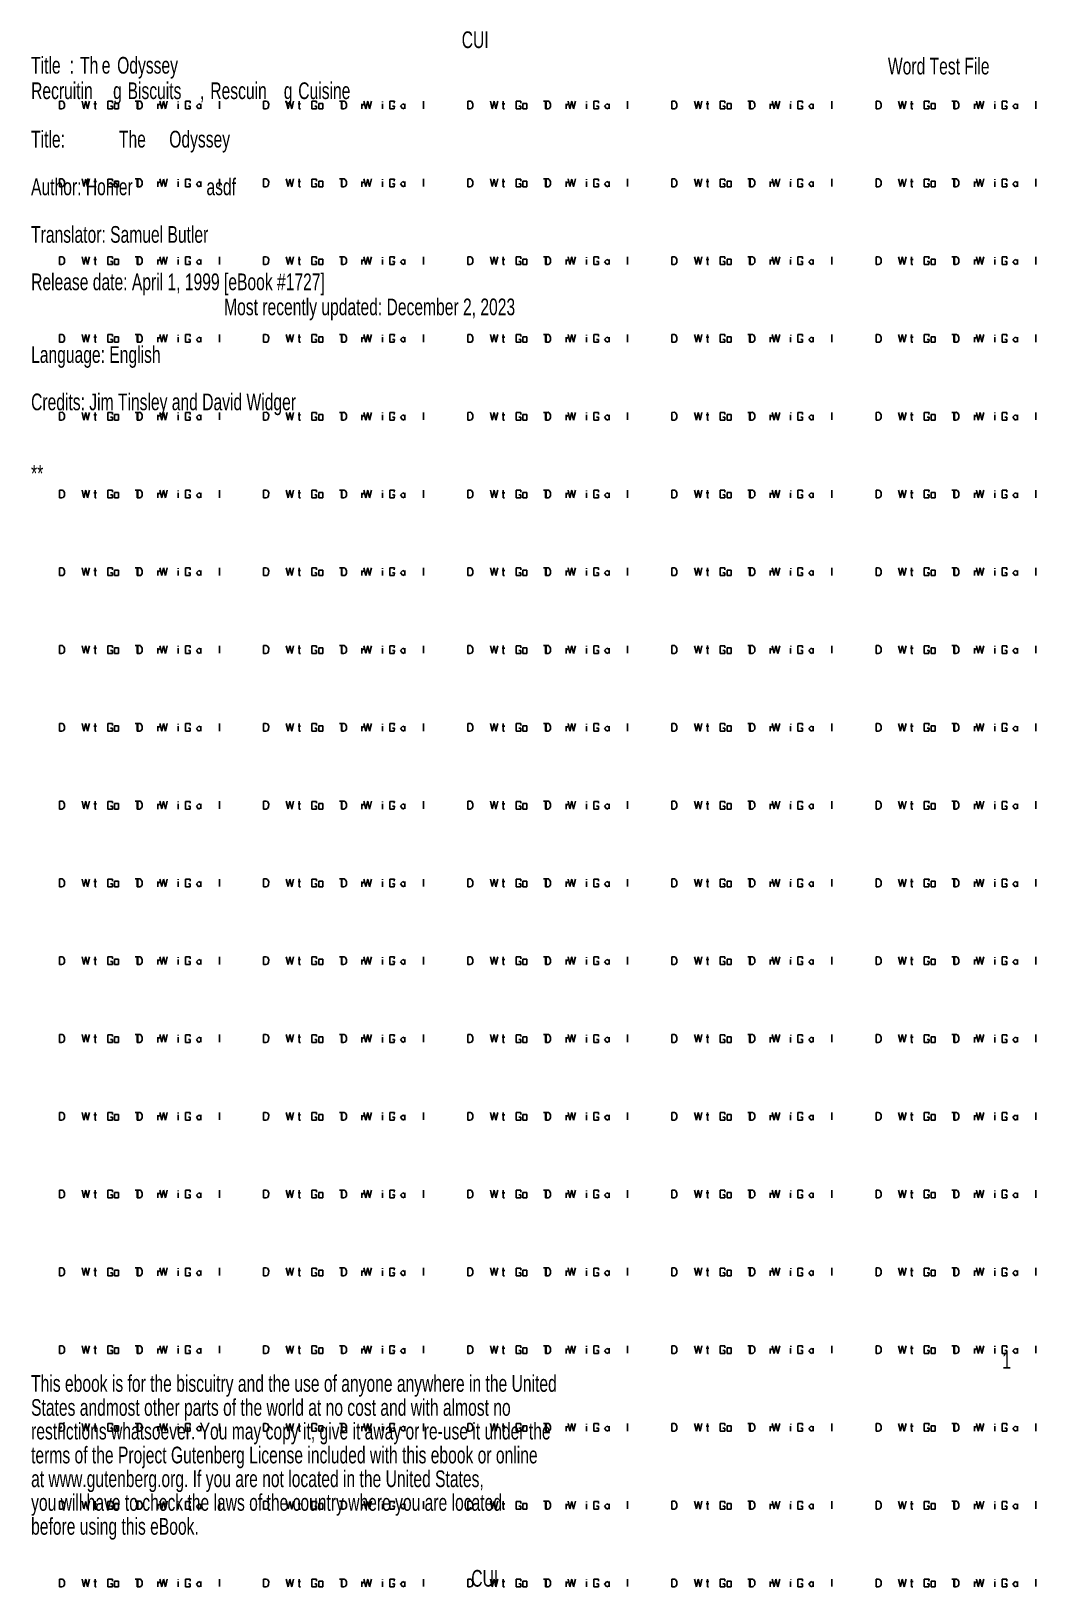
# Model space of a CAD drawing. Header units: millimetres. Extents: x 25 to 194, y 9 to 271.
import ezdxf

# ---------------------------------------------------------------- set-up
doc = ezdxf.new("R2010")
doc.units = ezdxf.units.MM
doc.layers.add('Z_entity', color=7, linetype='Continuous')
doc.layers.add('Z_text', color=7, linetype='Continuous')
doc.styles.get("Standard").update_dxf_attribs({"font": 'txt', "height": 1})

msp = doc.modelspace()

# ---------------------------------------------------------------- texts
at = {"layer": 'Z_text', "color": 7, "width": 0.7}
for p in [(97.82, 267.95), (99.43, 9.36)]:
    msp.add_text('CUI', height=2.807, dxfattribs=at).set_placement(p)
at = {"layer": 'Z_text', "color": 0, "width": 0.7}
for s, height, p in [('Title', 2.807, (25.42, 263.66)), (': ', 2.807, (31.91, 263.66)), ('Th', 2.807, (33.65, 263.66)), ('e ', 2.807, (37.3, 263.66)), ('Odyssey ', 2.807, (39.89, 263.66)), ('Word Test File ', 2.8074, (169.48, 263.52)), ('Recruitin', 2.807, (25.42, 259.38)), ('g ', 2.807, (39.21, 259.38)), ('Biscuits', 2.807, (41.64, 259.38)), ('Rescuin', 2.807, (55.55, 259.38)), ('g ', 2.807, (67.91, 259.38)), ('Cuisine ', 2.807, (70.34, 259.38)), (', ', 2.807, (53.81, 259.38)), ('Title: ', 2.807, (25.42, 251.24)), ('The ', 2.807, (40.19, 251.24)), ('Odyssey ', 2.807, (48.65, 251.24)), ('Author: Homer ', 2.8073, (25.42, 243.23)), ('asdf', 2.807, (54.9, 243.23)), ('Translator: Samuel Butler ', 2.8073, (25.42, 235.23)), ('Release date: April 1, 1999 [eBook #1727] ', 2.8073, (25.42, 227.26)), (' Most recently updated: December 2, 2023 ', 2.8073, (57.14, 223.05)), ('Language: English ', 2.8073, (25.42, 215.04)), ('Credits: Jim Tinsley and David Widger ', 2.8073, (25.42, 207.08)), ('**', 2.807, (25.42, 195.05)), ('1 ', 2.807, (188.71, 46)), ('This ebook is for the biscuitry and the use of anyone anywhere in the United ', 2.8074, (25.42, 42.11)), ('States andmost other parts of the world at no cost and with almost no ', 2.8074, (25.42, 38.08)), ('restrictions whatsoever. You may copy it, give it away or re-use it under the ', 2.8074, (25.42, 34.1)), ('terms of the Project Gutenberg License included with this ebook or online ', 2.8074, (25.42, 30.08)), ('at www.gutenberg.org. If you are not located in the United States, ', 2.8074, (25.42, 26.09)), ('you will have to check the laws of the country where you are located ', 2.8074, (25.42, 22.11)), ('before using this eBook. ', 2.8074, (25.42, 18.09))]:
    msp.add_text(s, height=height, dxfattribs=at).set_placement(p)

# ---------------------------------------------------------------- linework, layer by layer
at = {"color": 28, "true_color": 0x0a0a0a}
for p, q in [((64.52, 259.03), (64.51, 257.72)), ((64.95, 259.03), (64.52, 259.03)), ((65.14, 258.96), (64.95, 259.03)), ((65.37, 258.59), (65.14, 258.96)), ((68.32, 259.02), (68.63, 257.74)), ((68.63, 257.74), (68.94, 259.01)), ((68.94, 259.01), (69.25, 257.72)), ((69.25, 257.72), (69.56, 259.02)), ((70.49, 259.03), (70.49, 257.72)), ((73.43, 259.01), (72.64, 259.01)), ((72.64, 259.01), (72.64, 257.72)), ((73.42, 258.68), (73.43, 259.01)), ((78.02, 259.03), (77.59, 259.03)), ((77.59, 259.03), (77.59, 257.72)), ((78.21, 258.96), (78.02, 259.03)), ((78.44, 258.59), (78.21, 258.96)), ((81.39, 259.02), (81.7, 257.74)), ((81.7, 257.74), (82.01, 259.01)), ((82.01, 259.01), (82.32, 257.72)), ((82.32, 257.72), (82.63, 259.02)), ((86.5, 259.01), (85.71, 259.01)), ((85.71, 259.01), (85.71, 257.72)), ((86.49, 258.68), (86.5, 259.01)), ((167.91, 259.03), (167.48, 259.03)), ((167.48, 259.03), (167.48, 257.72)), ((168.11, 258.96), (167.91, 259.03)), ((168.33, 258.59), (168.11, 258.96)), ((171.28, 259.02), (171.59, 257.74)), ((171.59, 257.74), (171.9, 259.01)), ((171.9, 259.01), (172.21, 257.72)), ((172.21, 257.72), (172.52, 259.02)), ((173.45, 259.03), (173.45, 257.72)), ((176.39, 259.01), (175.6, 259.01)), ((175.6, 259.01), (175.6, 257.72)), ((176.38, 258.68), (176.39, 259.01)), ((180.56, 259.03), (180.55, 257.72)), ((180.98, 259.03), (180.56, 259.03)), ((181.18, 258.96), (180.98, 259.03)), ((181.41, 258.59), (181.18, 258.96)), ((184.36, 259.02), (184.67, 257.74)), ((184.67, 257.74), (184.98, 259.01)), ((184.98, 259.01), (185.29, 257.72)), ((185.29, 257.72), (185.6, 259.02)), ((189.46, 259.01), (188.67, 259.01)), ((188.67, 259.01), (188.67, 257.72)), ((189.45, 258.68), (189.46, 259.01)), ((64.51, 257.72), (64.94, 257.72)), ((64.94, 257.72), (65.14, 257.77)), ((65.14, 257.77), (65.36, 258.07)), ((65.36, 258.07), (65.37, 258.59)), ((70.3, 258.59), (70.74, 258.59)), ((70.49, 257.72), (70.7, 257.72)), ((72.64, 257.72), (73.42, 257.72)), ((73.43, 258.21), (73.11, 258.21)), ((73.42, 257.72), (73.43, 258.21)), ((73.79, 258.65), (74.46, 258.65)), ((73.79, 257.72), (73.79, 258.65)), ((74.46, 257.72), (73.79, 257.72)), ((74.46, 258.65), (74.46, 257.72)), ((77.59, 257.72), (78.01, 257.72)), ((78.01, 257.72), (78.21, 257.77)), ((78.21, 257.77), (78.43, 258.07)), ((78.43, 258.07), (78.44, 258.59)), ((85.71, 257.72), (86.49, 257.72)), ((86.5, 258.21), (86.18, 258.21)), ((86.49, 257.72), (86.5, 258.21)), ((167.48, 257.72), (167.9, 257.72)), ((167.9, 257.72), (168.1, 257.77)), ((168.1, 257.77), (168.33, 258.07)), ((168.33, 258.07), (168.33, 258.59)), ((173.26, 258.59), (173.71, 258.59)), ((173.45, 257.72), (173.66, 257.72)), ((175.6, 257.72), (176.38, 257.72)), ((176.39, 258.21), (176.08, 258.21)), ((176.38, 257.72), (176.39, 258.21)), ((176.75, 258.65), (177.43, 258.65)), ((176.75, 257.72), (176.75, 258.65)), ((177.43, 257.72), (176.75, 257.72)), ((177.43, 258.65), (177.43, 257.72)), ((180.55, 257.72), (180.97, 257.72)), ((180.97, 257.72), (181.17, 257.77)), ((181.17, 257.77), (181.4, 258.07)), ((181.4, 258.07), (181.41, 258.59)), ((188.67, 257.72), (189.45, 257.72)), ((189.46, 258.21), (189.15, 258.21)), ((189.45, 257.72), (189.46, 258.21)), ((30.2, 245.95), (30.19, 244.65)), ((30.62, 245.96), (30.2, 245.95)), ((30.82, 245.89), (30.62, 245.96)), ((31.05, 245.52), (30.82, 245.89)), ((34, 245.95), (34.31, 244.66)), ((34.31, 244.66), (34.62, 245.94)), ((34.62, 245.94), (34.93, 244.65)), ((34.93, 244.65), (35.24, 245.95)), ((36.17, 245.95), (36.17, 244.65)), ((39.1, 245.93), (38.31, 245.93)), ((38.31, 245.93), (38.31, 244.65)), ((39.1, 245.6), (39.1, 245.93)), ((43.7, 245.96), (43.27, 245.95)), ((43.27, 245.95), (43.27, 244.65)), ((43.89, 245.89), (43.7, 245.96)), ((44.12, 245.52), (43.89, 245.89)), ((47.07, 245.95), (47.38, 244.66)), ((47.38, 244.66), (47.69, 245.94)), ((47.69, 245.94), (48, 244.65)), ((48, 244.65), (48.31, 245.95)), ((52.18, 245.93), (51.39, 245.93)), ((51.39, 245.93), (51.39, 244.65)), ((52.17, 245.6), (52.18, 245.93)), ((133.59, 245.96), (133.16, 245.95)), ((133.16, 245.95), (133.16, 244.65)), ((133.78, 245.89), (133.59, 245.96)), ((134.01, 245.52), (133.78, 245.89)), ((136.96, 245.95), (137.27, 244.66)), ((137.27, 244.66), (137.58, 245.94)), ((137.58, 245.94), (137.89, 244.65)), ((137.89, 244.65), (138.2, 245.95)), ((139.13, 245.95), (139.13, 244.65)), ((142.07, 245.93), (141.28, 245.93)), ((141.28, 245.93), (141.28, 244.65)), ((142.06, 245.6), (142.07, 245.93)), ((146.66, 245.96), (146.23, 245.95)), ((146.23, 245.95), (146.23, 244.65)), ((146.86, 245.89), (146.66, 245.96)), ((147.09, 245.52), (146.86, 245.89)), ((150.04, 245.95), (150.35, 244.66)), ((150.35, 244.66), (150.66, 245.94)), ((150.66, 245.94), (150.97, 244.65)), ((150.97, 244.65), (151.28, 245.95)), ((155.14, 245.93), (154.35, 245.93)), ((154.35, 245.93), (154.35, 244.65)), ((155.13, 245.6), (155.14, 245.93)), ((30.19, 244.65), (30.61, 244.65)), ((30.61, 244.65), (30.81, 244.7)), ((30.81, 244.7), (31.04, 245)), ((31.04, 245), (31.05, 245.52)), ((35.98, 245.52), (36.42, 245.52)), ((36.17, 244.65), (36.37, 244.65)), ((38.31, 244.65), (39.1, 244.65)), ((39.1, 245.14), (38.79, 245.14)), ((39.1, 244.65), (39.1, 245.14)), ((39.47, 245.57), (40.14, 245.57)), ((39.47, 244.65), (39.47, 245.57)), ((40.14, 244.65), (39.47, 244.65)), ((40.14, 245.57), (40.14, 244.65)), ((43.27, 244.65), (43.69, 244.65)), ((43.69, 244.65), (43.89, 244.7)), ((43.89, 244.7), (44.11, 245)), ((44.11, 245), (44.12, 245.52)), ((51.39, 244.65), (52.17, 244.65)), ((52.18, 245.14), (51.86, 245.14)), ((52.17, 244.65), (52.18, 245.14)), ((133.16, 244.65), (133.58, 244.65)), ((133.58, 244.65), (133.78, 244.7)), ((133.78, 244.7), (134, 245)), ((134, 245), (134.01, 245.52)), ((138.94, 245.52), (139.39, 245.52)), ((139.13, 244.65), (139.34, 244.65)), ((141.28, 244.65), (142.06, 244.65)), ((142.07, 245.14), (141.75, 245.14)), ((142.06, 244.65), (142.07, 245.14)), ((142.43, 245.57), (143.1, 245.57)), ((142.43, 244.65), (142.43, 245.57)), ((143.1, 244.65), (142.43, 244.65)), ((143.1, 245.57), (143.1, 244.65)), ((146.23, 244.65), (146.65, 244.65)), ((146.65, 244.65), (146.85, 244.7)), ((146.85, 244.7), (147.08, 245)), ((147.08, 245), (147.09, 245.52)), ((154.35, 244.65), (155.13, 244.65)), ((155.14, 245.14), (154.83, 245.14)), ((155.13, 244.65), (155.14, 245.14)), ((99.27, 232.88), (98.84, 232.88)), ((98.84, 232.88), (98.84, 231.57)), ((99.46, 232.81), (99.27, 232.88)), ((99.69, 232.45), (99.46, 232.81)), ((102.64, 232.87), (102.95, 231.59)), ((102.95, 231.59), (103.26, 232.87)), ((103.26, 232.87), (103.57, 231.58)), ((103.57, 231.58), (103.88, 232.87)), ((104.81, 232.88), (104.81, 231.57)), ((107.75, 232.86), (106.96, 232.86)), ((106.96, 232.86), (106.96, 231.57)), ((107.74, 232.53), (107.75, 232.86)), ((112.34, 232.88), (111.91, 232.88)), ((111.91, 232.88), (111.91, 231.57)), ((112.54, 232.81), (112.34, 232.88)), ((112.76, 232.45), (112.54, 232.81)), ((115.71, 232.87), (116.02, 231.59)), ((116.02, 231.59), (116.33, 232.87)), ((116.33, 232.87), (116.64, 231.58)), ((116.64, 231.58), (116.95, 232.87)), ((120.82, 232.86), (120.03, 232.86)), ((120.03, 232.86), (120.03, 231.57)), ((120.81, 232.53), (120.82, 232.86)), ((98.84, 231.57), (99.26, 231.57)), ((99.26, 231.57), (99.46, 231.63)), ((99.46, 231.63), (99.68, 231.93)), ((99.68, 231.93), (99.69, 232.45)), ((104.62, 232.44), (105.06, 232.44)), ((104.81, 231.57), (105.02, 231.57)), ((106.96, 231.57), (107.74, 231.57)), ((107.75, 232.06), (107.43, 232.06)), ((107.74, 231.57), (107.75, 232.06)), ((108.11, 232.5), (108.78, 232.5)), ((108.11, 231.57), (108.11, 232.5)), ((108.78, 231.57), (108.11, 231.57)), ((108.78, 232.5), (108.78, 231.57)), ((111.91, 231.57), (112.33, 231.57)), ((112.33, 231.57), (112.53, 231.63)), ((112.53, 231.63), (112.76, 231.93)), ((112.76, 231.93), (112.76, 232.45)), ((120.03, 231.57), (120.81, 231.57)), ((120.82, 232.06), (120.51, 232.06)), ((120.81, 231.57), (120.82, 232.06)), ((64.52, 219.81), (64.51, 218.5)), ((64.95, 219.81), (64.52, 219.81)), ((65.14, 219.74), (64.95, 219.81)), ((65.37, 219.38), (65.14, 219.74)), ((68.32, 219.8), (68.63, 218.52)), ((68.63, 218.52), (68.94, 219.79)), ((68.94, 219.79), (69.25, 218.5)), ((69.25, 218.5), (69.56, 219.8)), ((70.49, 219.81), (70.49, 218.5)), ((73.43, 219.79), (72.64, 219.79)), ((72.64, 219.79), (72.64, 218.5)), ((73.42, 219.46), (73.43, 219.79)), ((78.02, 219.81), (77.59, 219.81)), ((77.59, 219.81), (77.59, 218.5)), ((78.21, 219.74), (78.02, 219.81)), ((78.44, 219.38), (78.21, 219.74)), ((81.39, 219.8), (81.7, 218.52)), ((81.7, 218.52), (82.01, 219.79)), ((82.01, 219.79), (82.32, 218.5)), ((82.32, 218.5), (82.63, 219.8)), ((86.5, 219.79), (85.71, 219.79)), ((85.71, 219.79), (85.71, 218.5)), ((86.49, 219.46), (86.5, 219.79)), ((167.91, 219.81), (167.48, 219.81)), ((167.48, 219.81), (167.48, 218.5)), ((168.11, 219.74), (167.91, 219.81)), ((168.33, 219.38), (168.11, 219.74)), ((171.28, 219.8), (171.59, 218.52)), ((171.59, 218.52), (171.9, 219.79)), ((171.9, 219.79), (172.21, 218.5)), ((172.21, 218.5), (172.52, 219.8)), ((173.45, 219.81), (173.45, 218.5)), ((176.39, 219.79), (175.6, 219.79)), ((175.6, 219.79), (175.6, 218.5)), ((176.38, 219.46), (176.39, 219.79)), ((180.56, 219.81), (180.55, 218.5)), ((180.98, 219.81), (180.56, 219.81)), ((181.18, 219.74), (180.98, 219.81)), ((181.41, 219.38), (181.18, 219.74)), ((184.36, 219.8), (184.67, 218.52)), ((184.67, 218.52), (184.98, 219.79)), ((184.98, 219.79), (185.29, 218.5)), ((185.29, 218.5), (185.6, 219.8)), ((189.46, 219.79), (188.67, 219.79)), ((188.67, 219.79), (188.67, 218.5)), ((189.45, 219.46), (189.46, 219.79)), ((64.51, 218.5), (64.94, 218.5)), ((64.94, 218.5), (65.14, 218.55)), ((65.14, 218.55), (65.36, 218.86)), ((65.36, 218.86), (65.37, 219.38)), ((70.3, 219.37), (70.74, 219.37)), ((70.49, 218.5), (70.7, 218.5)), ((72.64, 218.5), (73.42, 218.5)), ((73.43, 218.99), (73.11, 218.99)), ((73.42, 218.5), (73.43, 218.99)), ((73.79, 219.43), (74.46, 219.43)), ((73.79, 218.5), (73.79, 219.43)), ((74.46, 218.5), (73.79, 218.5)), ((74.46, 219.43), (74.46, 218.5)), ((77.59, 218.5), (78.01, 218.5)), ((78.01, 218.5), (78.21, 218.55)), ((78.21, 218.55), (78.43, 218.86)), ((78.43, 218.86), (78.44, 219.38)), ((85.71, 218.5), (86.49, 218.5)), ((86.5, 218.99), (86.18, 218.99)), ((86.49, 218.5), (86.5, 218.99)), ((167.48, 218.5), (167.9, 218.5)), ((167.9, 218.5), (168.1, 218.55)), ((168.1, 218.55), (168.33, 218.86)), ((168.33, 218.86), (168.33, 219.38)), ((173.26, 219.37), (173.71, 219.37)), ((173.45, 218.5), (173.66, 218.5)), ((175.6, 218.5), (176.38, 218.5)), ((176.39, 218.99), (176.08, 218.99)), ((176.38, 218.5), (176.39, 218.99)), ((176.75, 219.43), (177.43, 219.43)), ((176.75, 218.5), (176.75, 219.43)), ((177.43, 218.5), (176.75, 218.5)), ((177.43, 219.43), (177.43, 218.5)), ((180.55, 218.5), (180.97, 218.5)), ((180.97, 218.5), (181.17, 218.55)), ((181.17, 218.55), (181.4, 218.86)), ((181.4, 218.86), (181.41, 219.38)), ((188.67, 218.5), (189.45, 218.5)), ((189.46, 218.99), (189.15, 218.99)), ((189.45, 218.5), (189.46, 218.99)), ((30.2, 206.73), (30.19, 205.43)), ((30.62, 206.74), (30.2, 206.73)), ((30.82, 206.67), (30.62, 206.74)), ((31.05, 206.3), (30.82, 206.67)), ((34, 206.73), (34.31, 205.44)), ((34.31, 205.44), (34.62, 206.72)), ((34.62, 206.72), (34.93, 205.43)), ((34.93, 205.43), (35.24, 206.73)), ((36.17, 206.73), (36.17, 205.43)), ((39.1, 206.72), (38.31, 206.72)), ((38.31, 206.72), (38.31, 205.43)), ((39.1, 206.38), (39.1, 206.72)), ((43.7, 206.74), (43.27, 206.73)), ((43.27, 206.73), (43.27, 205.43)), ((43.89, 206.67), (43.7, 206.74)), ((44.12, 206.3), (43.89, 206.67)), ((47.07, 206.73), (47.38, 205.44)), ((47.38, 205.44), (47.69, 206.72)), ((47.69, 206.72), (48, 205.43)), ((48, 205.43), (48.31, 206.73)), ((52.18, 206.72), (51.39, 206.72)), ((51.39, 206.72), (51.39, 205.43)), ((52.17, 206.38), (52.18, 206.72)), ((133.59, 206.74), (133.16, 206.73)), ((133.16, 206.73), (133.16, 205.43)), ((133.78, 206.67), (133.59, 206.74)), ((134.01, 206.3), (133.78, 206.67)), ((136.96, 206.73), (137.27, 205.44)), ((137.27, 205.44), (137.58, 206.72)), ((137.58, 206.72), (137.89, 205.43)), ((137.89, 205.43), (138.2, 206.73)), ((139.13, 206.73), (139.13, 205.43)), ((142.07, 206.72), (141.28, 206.72)), ((141.28, 206.72), (141.28, 205.43)), ((142.06, 206.38), (142.07, 206.72)), ((146.66, 206.74), (146.23, 206.73)), ((146.23, 206.73), (146.23, 205.43)), ((146.86, 206.67), (146.66, 206.74)), ((147.09, 206.3), (146.86, 206.67)), ((150.04, 206.73), (150.35, 205.44)), ((150.35, 205.44), (150.66, 206.72)), ((150.66, 206.72), (150.97, 205.43)), ((150.97, 205.43), (151.28, 206.73)), ((155.14, 206.72), (154.35, 206.72)), ((154.35, 206.72), (154.35, 205.43)), ((155.13, 206.38), (155.14, 206.72)), ((30.19, 205.43), (30.61, 205.43)), ((30.61, 205.43), (30.81, 205.48)), ((30.81, 205.48), (31.04, 205.78)), ((31.04, 205.78), (31.05, 206.3)), ((35.98, 206.3), (36.42, 206.3)), ((36.17, 205.43), (36.37, 205.43)), ((38.31, 205.43), (39.1, 205.43)), ((39.1, 205.92), (38.79, 205.92)), ((39.1, 205.43), (39.1, 205.92)), ((39.47, 206.35), (40.14, 206.35)), ((39.47, 205.43), (39.47, 206.35)), ((40.14, 205.43), (39.47, 205.43)), ((40.14, 206.35), (40.14, 205.43)), ((43.27, 205.43), (43.69, 205.43)), ((43.69, 205.43), (43.89, 205.48)), ((43.89, 205.48), (44.11, 205.78)), ((44.11, 205.78), (44.12, 206.3)), ((51.39, 205.43), (52.17, 205.43)), ((52.18, 205.92), (51.86, 205.92)), ((52.17, 205.43), (52.18, 205.92)), ((133.16, 205.43), (133.58, 205.43)), ((133.58, 205.43), (133.78, 205.48)), ((133.78, 205.48), (134, 205.78)), ((134, 205.78), (134.01, 206.3)), ((138.94, 206.3), (139.39, 206.3)), ((139.13, 205.43), (139.34, 205.43)), ((141.28, 205.43), (142.06, 205.43)), ((142.07, 205.92), (141.75, 205.92)), ((142.06, 205.43), (142.07, 205.92)), ((142.43, 206.35), (143.1, 206.35)), ((142.43, 205.43), (142.43, 206.35)), ((143.1, 205.43), (142.43, 205.43)), ((143.1, 206.35), (143.1, 205.43)), ((146.23, 205.43), (146.65, 205.43)), ((146.65, 205.43), (146.85, 205.48)), ((146.85, 205.48), (147.08, 205.78)), ((147.08, 205.78), (147.09, 206.3)), ((154.35, 205.43), (155.13, 205.43)), ((155.14, 205.92), (154.83, 205.92)), ((155.13, 205.43), (155.14, 205.92)), ((99.27, 193.67), (98.84, 193.66)), ((98.84, 193.66), (98.84, 192.35)), ((99.46, 193.59), (99.27, 193.67)), ((99.69, 193.23), (99.46, 193.59)), ((102.64, 193.65), (102.95, 192.37)), ((102.95, 192.37), (103.26, 193.65)), ((103.26, 193.65), (103.57, 192.36)), ((103.57, 192.36), (103.88, 193.65)), ((104.81, 193.66), (104.81, 192.35)), ((107.75, 193.64), (106.96, 193.64)), ((106.96, 193.64), (106.96, 192.35)), ((107.74, 193.31), (107.75, 193.64)), ((112.34, 193.67), (111.91, 193.66)), ((111.91, 193.66), (111.91, 192.35)), ((112.54, 193.59), (112.34, 193.67)), ((112.76, 193.23), (112.54, 193.59)), ((115.71, 193.65), (116.02, 192.37)), ((116.02, 192.37), (116.33, 193.65)), ((116.33, 193.65), (116.64, 192.36)), ((116.64, 192.36), (116.95, 193.65)), ((120.82, 193.64), (120.03, 193.64)), ((120.03, 193.64), (120.03, 192.35)), ((120.81, 193.31), (120.82, 193.64)), ((98.84, 192.35), (99.26, 192.35)), ((99.26, 192.35), (99.46, 192.41)), ((99.46, 192.41), (99.68, 192.71)), ((99.68, 192.71), (99.69, 193.23)), ((104.62, 193.22), (105.06, 193.22)), ((104.81, 192.35), (105.02, 192.35)), ((106.96, 192.35), (107.74, 192.35)), ((107.75, 192.84), (107.43, 192.84)), ((107.74, 192.35), (107.75, 192.84)), ((108.11, 193.28), (108.78, 193.28)), ((108.11, 192.35), (108.11, 193.28)), ((108.78, 192.35), (108.11, 192.35)), ((108.78, 193.28), (108.78, 192.35)), ((111.91, 192.35), (112.33, 192.35)), ((112.33, 192.35), (112.53, 192.41)), ((112.53, 192.41), (112.76, 192.71)), ((112.76, 192.71), (112.76, 193.23)), ((120.03, 192.35), (120.81, 192.35)), ((120.82, 192.84), (120.51, 192.84)), ((120.81, 192.35), (120.82, 192.84)), ((64.52, 180.59), (64.51, 179.28)), ((64.95, 180.59), (64.52, 180.59)), ((65.14, 180.52), (64.95, 180.59)), ((65.37, 180.16), (65.14, 180.52)), ((68.32, 180.58), (68.63, 179.3)), ((68.63, 179.3), (68.94, 180.57)), ((68.94, 180.57), (69.25, 179.28)), ((69.25, 179.28), (69.56, 180.58)), ((70.49, 180.59), (70.49, 179.28)), ((73.43, 180.57), (72.64, 180.57)), ((72.64, 180.57), (72.64, 179.28)), ((73.42, 180.24), (73.43, 180.57)), ((78.02, 180.59), (77.59, 180.59)), ((77.59, 180.59), (77.59, 179.28)), ((78.21, 180.52), (78.02, 180.59)), ((78.44, 180.16), (78.21, 180.52)), ((81.39, 180.58), (81.7, 179.3)), ((81.7, 179.3), (82.01, 180.57)), ((82.01, 180.57), (82.32, 179.28)), ((82.32, 179.28), (82.63, 180.58)), ((86.5, 180.57), (85.71, 180.57)), ((85.71, 180.57), (85.71, 179.28)), ((86.49, 180.24), (86.5, 180.57)), ((167.91, 180.59), (167.48, 180.59)), ((167.48, 180.59), (167.48, 179.28)), ((168.11, 180.52), (167.91, 180.59)), ((168.33, 180.16), (168.11, 180.52)), ((171.28, 180.58), (171.59, 179.3)), ((171.59, 179.3), (171.9, 180.57)), ((171.9, 180.57), (172.21, 179.28)), ((172.21, 179.28), (172.52, 180.58)), ((173.45, 180.59), (173.45, 179.28)), ((176.39, 180.57), (175.6, 180.57)), ((175.6, 180.57), (175.6, 179.28)), ((176.38, 180.24), (176.39, 180.57)), ((180.56, 180.59), (180.55, 179.28)), ((180.98, 180.59), (180.56, 180.59)), ((181.18, 180.52), (180.98, 180.59)), ((181.41, 180.16), (181.18, 180.52)), ((184.36, 180.58), (184.67, 179.3)), ((184.67, 179.3), (184.98, 180.57)), ((184.98, 180.57), (185.29, 179.28)), ((185.29, 179.28), (185.6, 180.58)), ((189.46, 180.57), (188.67, 180.57)), ((188.67, 180.57), (188.67, 179.28)), ((189.45, 180.24), (189.46, 180.57)), ((64.51, 179.28), (64.94, 179.28)), ((64.94, 179.28), (65.14, 179.33)), ((65.14, 179.33), (65.36, 179.64)), ((65.36, 179.64), (65.37, 180.16)), ((70.3, 180.15), (70.74, 180.15)), ((70.49, 179.28), (70.7, 179.28)), ((72.64, 179.28), (73.42, 179.28)), ((73.43, 179.77), (73.11, 179.77)), ((73.42, 179.28), (73.43, 179.77)), ((73.79, 180.21), (74.46, 180.21)), ((73.79, 179.28), (73.79, 180.21)), ((74.46, 179.28), (73.79, 179.28)), ((74.46, 180.21), (74.46, 179.28)), ((77.59, 179.28), (78.01, 179.28)), ((78.01, 179.28), (78.21, 179.33)), ((78.21, 179.33), (78.43, 179.64)), ((78.43, 179.64), (78.44, 180.16)), ((85.71, 179.28), (86.49, 179.28)), ((86.5, 179.77), (86.18, 179.77)), ((86.49, 179.28), (86.5, 179.77)), ((167.48, 179.28), (167.9, 179.28)), ((167.9, 179.28), (168.1, 179.33)), ((168.1, 179.33), (168.33, 179.64)), ((168.33, 179.64), (168.33, 180.16)), ((173.26, 180.15), (173.71, 180.15)), ((173.45, 179.28), (173.66, 179.28)), ((175.6, 179.28), (176.38, 179.28)), ((176.39, 179.77), (176.08, 179.77)), ((176.38, 179.28), (176.39, 179.77)), ((176.75, 180.21), (177.43, 180.21)), ((176.75, 179.28), (176.75, 180.21)), ((177.43, 179.28), (176.75, 179.28)), ((177.43, 180.21), (177.43, 179.28)), ((180.55, 179.28), (180.97, 179.28)), ((180.97, 179.28), (181.17, 179.33)), ((181.17, 179.33), (181.4, 179.64)), ((181.4, 179.64), (181.41, 180.16)), ((188.67, 179.28), (189.45, 179.28)), ((189.46, 179.77), (189.15, 179.77)), ((189.45, 179.28), (189.46, 179.77)), ((30.2, 167.52), (30.19, 166.21)), ((30.62, 167.52), (30.2, 167.52)), ((30.82, 167.45), (30.62, 167.52)), ((31.05, 167.08), (30.82, 167.45)), ((34, 167.51), (34.31, 166.23)), ((34.31, 166.23), (34.62, 167.5)), ((34.62, 167.5), (34.93, 166.21)), ((34.93, 166.21), (35.24, 167.51)), ((36.17, 167.52), (36.17, 166.21)), ((39.1, 167.5), (38.31, 167.5)), ((38.31, 167.5), (38.31, 166.21)), ((39.1, 167.17), (39.1, 167.5)), ((43.7, 167.52), (43.27, 167.52)), ((43.27, 167.52), (43.27, 166.21)), ((43.89, 167.45), (43.7, 167.52)), ((44.12, 167.08), (43.89, 167.45)), ((47.07, 167.51), (47.38, 166.23)), ((47.38, 166.23), (47.69, 167.5)), ((47.69, 167.5), (48, 166.21)), ((48, 166.21), (48.31, 167.51)), ((52.18, 167.5), (51.39, 167.5)), ((51.39, 167.5), (51.39, 166.21)), ((52.17, 167.17), (52.18, 167.5)), ((133.59, 167.52), (133.16, 167.52)), ((133.16, 167.52), (133.16, 166.21)), ((133.78, 167.45), (133.59, 167.52)), ((134.01, 167.08), (133.78, 167.45)), ((136.96, 167.51), (137.27, 166.23)), ((137.27, 166.23), (137.58, 167.5)), ((137.58, 167.5), (137.89, 166.21)), ((137.89, 166.21), (138.2, 167.51)), ((139.13, 167.52), (139.13, 166.21)), ((142.07, 167.5), (141.28, 167.5)), ((141.28, 167.5), (141.28, 166.21)), ((142.06, 167.17), (142.07, 167.5)), ((146.66, 167.52), (146.23, 167.52)), ((146.23, 167.52), (146.23, 166.21)), ((146.86, 167.45), (146.66, 167.52)), ((147.09, 167.08), (146.86, 167.45)), ((150.04, 167.51), (150.35, 166.23)), ((150.35, 166.23), (150.66, 167.5)), ((150.66, 167.5), (150.97, 166.21)), ((150.97, 166.21), (151.28, 167.51)), ((155.14, 167.5), (154.35, 167.5)), ((154.35, 167.5), (154.35, 166.21)), ((155.13, 167.17), (155.14, 167.5)), ((30.19, 166.21), (30.61, 166.21)), ((30.61, 166.21), (30.81, 166.26)), ((30.81, 166.26), (31.04, 166.56)), ((31.04, 166.56), (31.05, 167.08)), ((35.98, 167.08), (36.42, 167.08)), ((36.17, 166.21), (36.37, 166.21)), ((38.31, 166.21), (39.1, 166.21)), ((39.1, 166.7), (38.79, 166.7)), ((39.1, 166.21), (39.1, 166.7)), ((39.47, 167.14), (40.14, 167.14)), ((39.47, 166.21), (39.47, 167.14)), ((40.14, 166.21), (39.47, 166.21)), ((40.14, 167.14), (40.14, 166.21)), ((43.27, 166.21), (43.69, 166.21)), ((43.69, 166.21), (43.89, 166.26)), ((43.89, 166.26), (44.11, 166.56)), ((44.11, 166.56), (44.12, 167.08)), ((51.39, 166.21), (52.17, 166.21)), ((52.18, 166.7), (51.86, 166.7)), ((52.17, 166.21), (52.18, 166.7)), ((133.16, 166.21), (133.58, 166.21)), ((133.58, 166.21), (133.78, 166.26)), ((133.78, 166.26), (134, 166.56)), ((134, 166.56), (134.01, 167.08)), ((138.94, 167.08), (139.39, 167.08)), ((139.13, 166.21), (139.34, 166.21)), ((141.28, 166.21), (142.06, 166.21)), ((142.07, 166.7), (141.75, 166.7)), ((142.06, 166.21), (142.07, 166.7)), ((142.43, 167.14), (143.1, 167.14)), ((142.43, 166.21), (142.43, 167.14)), ((143.1, 166.21), (142.43, 166.21)), ((143.1, 167.14), (143.1, 166.21)), ((146.23, 166.21), (146.65, 166.21)), ((146.65, 166.21), (146.85, 166.26)), ((146.85, 166.26), (147.08, 166.56)), ((147.08, 166.56), (147.09, 167.08)), ((154.35, 166.21), (155.13, 166.21)), ((155.14, 166.7), (154.83, 166.7)), ((155.13, 166.21), (155.14, 166.7)), ((99.27, 154.45), (98.84, 154.44)), ((98.84, 154.44), (98.84, 153.14)), ((99.46, 154.38), (99.27, 154.45)), ((99.69, 154.01), (99.46, 154.38)), ((102.64, 154.44), (102.95, 153.15)), ((102.95, 153.15), (103.26, 154.43)), ((103.26, 154.43), (103.57, 153.14)), ((103.57, 153.14), (103.88, 154.44)), ((104.81, 154.44), (104.81, 153.14)), ((107.75, 154.42), (106.96, 154.42)), ((106.96, 154.42), (106.96, 153.14)), ((107.74, 154.09), (107.75, 154.42)), ((112.34, 154.45), (111.91, 154.44)), ((111.91, 154.44), (111.91, 153.14)), ((112.54, 154.38), (112.34, 154.45)), ((112.76, 154.01), (112.54, 154.38)), ((115.71, 154.44), (116.02, 153.15)), ((116.02, 153.15), (116.33, 154.43)), ((116.33, 154.43), (116.64, 153.14)), ((116.64, 153.14), (116.95, 154.44)), ((120.82, 154.42), (120.03, 154.42)), ((120.03, 154.42), (120.03, 153.14)), ((120.81, 154.09), (120.82, 154.42)), ((98.84, 153.14), (99.26, 153.14)), ((99.26, 153.14), (99.46, 153.19)), ((99.46, 153.19), (99.68, 153.49)), ((99.68, 153.49), (99.69, 154.01)), ((104.62, 154.01), (105.06, 154.01)), ((104.81, 153.14), (105.02, 153.14)), ((106.96, 153.14), (107.74, 153.14)), ((107.75, 153.63), (107.43, 153.63)), ((107.74, 153.14), (107.75, 153.63)), ((108.11, 154.06), (108.78, 154.06)), ((108.11, 153.14), (108.11, 154.06)), ((108.78, 153.14), (108.11, 153.14)), ((108.78, 154.06), (108.78, 153.14)), ((111.91, 153.14), (112.33, 153.14)), ((112.33, 153.14), (112.53, 153.19)), ((112.53, 153.19), (112.76, 153.49)), ((112.76, 153.49), (112.76, 154.01)), ((120.03, 153.14), (120.81, 153.14)), ((120.82, 153.63), (120.51, 153.63)), ((120.81, 153.14), (120.82, 153.63)), ((64.52, 141.37), (64.51, 140.06)), ((64.95, 141.37), (64.52, 141.37)), ((65.14, 141.3), (64.95, 141.37)), ((65.37, 140.94), (65.14, 141.3)), ((68.32, 141.36), (68.63, 140.08)), ((68.63, 140.08), (68.94, 141.36)), ((68.94, 141.36), (69.25, 140.06)), ((69.25, 140.06), (69.56, 141.36)), ((70.49, 141.37), (70.49, 140.06)), ((73.43, 141.35), (72.64, 141.35)), ((72.64, 141.35), (72.64, 140.06)), ((73.42, 141.02), (73.43, 141.35)), ((78.02, 141.37), (77.59, 141.37)), ((77.59, 141.37), (77.59, 140.06)), ((78.21, 141.3), (78.02, 141.37)), ((78.44, 140.94), (78.21, 141.3)), ((81.39, 141.36), (81.7, 140.08)), ((81.7, 140.08), (82.01, 141.36)), ((82.01, 141.36), (82.32, 140.06)), ((82.32, 140.06), (82.63, 141.36)), ((86.5, 141.35), (85.71, 141.35)), ((85.71, 141.35), (85.71, 140.06)), ((86.49, 141.02), (86.5, 141.35)), ((167.91, 141.37), (167.48, 141.37)), ((167.48, 141.37), (167.48, 140.06)), ((168.11, 141.3), (167.91, 141.37)), ((168.33, 140.94), (168.11, 141.3)), ((171.28, 141.36), (171.59, 140.08)), ((171.59, 140.08), (171.9, 141.36)), ((171.9, 141.36), (172.21, 140.06)), ((172.21, 140.06), (172.52, 141.36)), ((173.45, 141.37), (173.45, 140.06)), ((176.39, 141.35), (175.6, 141.35)), ((175.6, 141.35), (175.6, 140.06)), ((176.38, 141.02), (176.39, 141.35)), ((180.56, 141.37), (180.55, 140.06)), ((180.98, 141.37), (180.56, 141.37)), ((181.18, 141.3), (180.98, 141.37)), ((181.41, 140.94), (181.18, 141.3)), ((184.36, 141.36), (184.67, 140.08)), ((184.67, 140.08), (184.98, 141.36)), ((184.98, 141.36), (185.29, 140.06)), ((185.29, 140.06), (185.6, 141.36)), ((189.46, 141.35), (188.67, 141.35)), ((188.67, 141.35), (188.67, 140.06)), ((189.45, 141.02), (189.46, 141.35)), ((64.51, 140.06), (64.94, 140.06)), ((64.94, 140.06), (65.14, 140.12)), ((65.14, 140.12), (65.36, 140.42)), ((65.36, 140.42), (65.37, 140.94)), ((70.3, 140.93), (70.74, 140.93)), ((70.49, 140.06), (70.7, 140.06)), ((72.64, 140.06), (73.42, 140.06)), ((73.43, 140.55), (73.11, 140.55)), ((73.42, 140.06), (73.43, 140.55)), ((73.79, 140.99), (74.46, 140.99)), ((73.79, 140.06), (73.79, 140.99)), ((74.46, 140.06), (73.79, 140.06)), ((74.46, 140.99), (74.46, 140.06)), ((77.59, 140.06), (78.01, 140.06)), ((78.01, 140.06), (78.21, 140.12)), ((78.21, 140.12), (78.43, 140.42)), ((78.43, 140.42), (78.44, 140.94)), ((85.71, 140.06), (86.49, 140.06)), ((86.5, 140.55), (86.18, 140.55)), ((86.49, 140.06), (86.5, 140.55)), ((167.48, 140.06), (167.9, 140.06)), ((167.9, 140.06), (168.1, 140.12)), ((168.1, 140.12), (168.33, 140.42)), ((168.33, 140.42), (168.33, 140.94)), ((173.26, 140.93), (173.71, 140.93)), ((173.45, 140.06), (173.66, 140.06)), ((175.6, 140.06), (176.38, 140.06)), ((176.39, 140.55), (176.08, 140.55)), ((176.38, 140.06), (176.39, 140.55)), ((176.75, 140.99), (177.43, 140.99)), ((176.75, 140.06), (176.75, 140.99)), ((177.43, 140.06), (176.75, 140.06)), ((177.43, 140.99), (177.43, 140.06)), ((180.55, 140.06), (180.97, 140.06)), ((180.97, 140.06), (181.17, 140.12)), ((181.17, 140.12), (181.4, 140.42)), ((181.4, 140.42), (181.41, 140.94)), ((188.67, 140.06), (189.45, 140.06)), ((189.46, 140.55), (189.15, 140.55)), ((189.45, 140.06), (189.46, 140.55)), ((30.2, 128.3), (30.19, 126.99)), ((30.62, 128.3), (30.2, 128.3)), ((30.82, 128.23), (30.62, 128.3)), ((31.05, 127.87), (30.82, 128.23)), ((34, 128.29), (34.31, 127.01)), ((34.31, 127.01), (34.62, 128.28)), ((34.62, 128.28), (34.93, 126.99)), ((34.93, 126.99), (35.24, 128.29)), ((36.17, 128.3), (36.17, 126.99)), ((39.1, 128.28), (38.31, 128.28)), ((38.31, 128.28), (38.31, 126.99)), ((39.1, 127.95), (39.1, 128.28)), ((43.7, 128.3), (43.27, 128.3)), ((43.27, 128.3), (43.27, 126.99)), ((43.89, 128.23), (43.7, 128.3)), ((44.12, 127.87), (43.89, 128.23)), ((47.07, 128.29), (47.38, 127.01)), ((47.38, 127.01), (47.69, 128.28)), ((47.69, 128.28), (48, 126.99)), ((48, 126.99), (48.31, 128.29)), ((52.18, 128.28), (51.39, 128.28)), ((51.39, 128.28), (51.39, 126.99)), ((52.17, 127.95), (52.18, 128.28)), ((133.59, 128.3), (133.16, 128.3)), ((133.16, 128.3), (133.16, 126.99)), ((133.78, 128.23), (133.59, 128.3)), ((134.01, 127.87), (133.78, 128.23)), ((136.96, 128.29), (137.27, 127.01)), ((137.27, 127.01), (137.58, 128.28)), ((137.58, 128.28), (137.89, 126.99)), ((137.89, 126.99), (138.2, 128.29)), ((139.13, 128.3), (139.13, 126.99)), ((142.07, 128.28), (141.28, 128.28)), ((141.28, 128.28), (141.28, 126.99)), ((142.06, 127.95), (142.07, 128.28)), ((146.66, 128.3), (146.23, 128.3)), ((146.23, 128.3), (146.23, 126.99)), ((146.86, 128.23), (146.66, 128.3)), ((147.09, 127.87), (146.86, 128.23)), ((150.04, 128.29), (150.35, 127.01)), ((150.35, 127.01), (150.66, 128.28)), ((150.66, 128.28), (150.97, 126.99)), ((150.97, 126.99), (151.28, 128.29)), ((155.14, 128.28), (154.35, 128.28)), ((154.35, 128.28), (154.35, 126.99)), ((155.13, 127.95), (155.14, 128.28)), ((30.19, 126.99), (30.61, 126.99)), ((30.61, 126.99), (30.81, 127.04)), ((30.81, 127.04), (31.04, 127.34)), ((31.04, 127.34), (31.05, 127.87)), ((35.98, 127.86), (36.42, 127.86)), ((36.17, 126.99), (36.37, 126.99)), ((38.31, 126.99), (39.1, 126.99)), ((39.1, 127.48), (38.79, 127.48)), ((39.1, 126.99), (39.1, 127.48)), ((39.47, 127.92), (40.14, 127.92)), ((39.47, 126.99), (39.47, 127.92)), ((40.14, 126.99), (39.47, 126.99)), ((40.14, 127.92), (40.14, 126.99)), ((43.27, 126.99), (43.69, 126.99)), ((43.69, 126.99), (43.89, 127.04)), ((43.89, 127.04), (44.11, 127.34)), ((44.11, 127.34), (44.12, 127.87)), ((51.39, 126.99), (52.17, 126.99)), ((52.18, 127.48), (51.86, 127.48)), ((52.17, 126.99), (52.18, 127.48)), ((133.16, 126.99), (133.58, 126.99)), ((133.58, 126.99), (133.78, 127.04)), ((133.78, 127.04), (134, 127.34)), ((134, 127.34), (134.01, 127.87)), ((138.94, 127.86), (139.39, 127.86)), ((139.13, 126.99), (139.34, 126.99)), ((141.28, 126.99), (142.06, 126.99)), ((142.07, 127.48), (141.75, 127.48)), ((142.06, 126.99), (142.07, 127.48)), ((142.43, 127.92), (143.1, 127.92)), ((142.43, 126.99), (142.43, 127.92)), ((143.1, 126.99), (142.43, 126.99)), ((143.1, 127.92), (143.1, 126.99)), ((146.23, 126.99), (146.65, 126.99)), ((146.65, 126.99), (146.85, 127.04)), ((146.85, 127.04), (147.08, 127.34)), ((147.08, 127.34), (147.09, 127.87)), ((154.35, 126.99), (155.13, 126.99)), ((155.14, 127.48), (154.83, 127.48)), ((155.13, 126.99), (155.14, 127.48)), ((99.27, 115.23), (98.84, 115.22)), ((98.84, 115.22), (98.84, 113.92)), ((99.46, 115.16), (99.27, 115.23)), ((99.69, 114.79), (99.46, 115.16)), ((102.64, 115.22), (102.95, 113.93)), ((102.95, 113.93), (103.26, 115.21)), ((103.26, 115.21), (103.57, 113.92)), ((103.57, 113.92), (103.88, 115.22)), ((104.81, 115.22), (104.81, 113.92)), ((107.75, 115.2), (106.96, 115.2)), ((106.96, 115.2), (106.96, 113.92)), ((107.74, 114.87), (107.75, 115.2)), ((112.34, 115.23), (111.91, 115.22)), ((111.91, 115.22), (111.91, 113.92)), ((112.54, 115.16), (112.34, 115.23)), ((112.76, 114.79), (112.54, 115.16)), ((115.71, 115.22), (116.02, 113.93)), ((116.02, 113.93), (116.33, 115.21)), ((116.33, 115.21), (116.64, 113.92)), ((116.64, 113.92), (116.95, 115.22)), ((120.82, 115.2), (120.03, 115.2)), ((120.03, 115.2), (120.03, 113.92)), ((120.81, 114.87), (120.82, 115.2)), ((98.84, 113.92), (99.26, 113.92)), ((99.26, 113.92), (99.46, 113.97)), ((99.46, 113.97), (99.68, 114.27)), ((99.68, 114.27), (99.69, 114.79)), ((104.62, 114.79), (105.06, 114.79)), ((104.81, 113.92), (105.02, 113.92)), ((106.96, 113.92), (107.74, 113.92)), ((107.75, 114.41), (107.43, 114.41)), ((107.74, 113.92), (107.75, 114.41)), ((108.11, 114.84), (108.78, 114.84)), ((108.11, 113.92), (108.11, 114.84)), ((108.78, 113.92), (108.11, 113.92)), ((108.78, 114.84), (108.78, 113.92)), ((111.91, 113.92), (112.33, 113.92)), ((112.33, 113.92), (112.53, 113.97)), ((112.53, 113.97), (112.76, 114.27)), ((112.76, 114.27), (112.76, 114.79)), ((120.03, 113.92), (120.81, 113.92)), ((120.82, 114.41), (120.51, 114.41)), ((120.81, 113.92), (120.82, 114.41)), ((64.52, 102.15), (64.51, 100.84)), ((64.95, 102.16), (64.52, 102.15)), ((65.14, 102.08), (64.95, 102.16)), ((65.37, 101.72), (65.14, 102.08)), ((68.32, 102.14), (68.63, 100.86)), ((68.63, 100.86), (68.94, 102.14)), ((68.94, 102.14), (69.25, 100.85)), ((69.25, 100.85), (69.56, 102.14)), ((70.49, 102.15), (70.49, 100.84)), ((73.43, 102.13), (72.64, 102.13)), ((72.64, 102.13), (72.64, 100.84)), ((73.42, 101.8), (73.43, 102.13)), ((78.02, 102.16), (77.59, 102.15)), ((77.59, 102.15), (77.59, 100.84)), ((78.21, 102.08), (78.02, 102.16)), ((78.44, 101.72), (78.21, 102.08)), ((81.39, 102.14), (81.7, 100.86)), ((81.7, 100.86), (82.01, 102.14)), ((82.01, 102.14), (82.32, 100.85)), ((82.32, 100.85), (82.63, 102.14)), ((86.5, 102.13), (85.71, 102.13)), ((85.71, 102.13), (85.71, 100.84)), ((86.49, 101.8), (86.5, 102.13)), ((167.91, 102.16), (167.48, 102.15)), ((167.48, 102.15), (167.48, 100.84)), ((168.11, 102.08), (167.91, 102.16)), ((168.33, 101.72), (168.11, 102.08)), ((171.28, 102.14), (171.59, 100.86)), ((171.59, 100.86), (171.9, 102.14)), ((171.9, 102.14), (172.21, 100.85)), ((172.21, 100.85), (172.52, 102.14)), ((173.45, 102.15), (173.45, 100.84)), ((176.39, 102.13), (175.6, 102.13)), ((175.6, 102.13), (175.6, 100.84)), ((176.38, 101.8), (176.39, 102.13)), ((180.56, 102.15), (180.55, 100.84)), ((180.98, 102.16), (180.56, 102.15)), ((181.18, 102.08), (180.98, 102.16)), ((181.41, 101.72), (181.18, 102.08)), ((184.36, 102.14), (184.67, 100.86)), ((184.67, 100.86), (184.98, 102.14)), ((184.98, 102.14), (185.29, 100.85)), ((185.29, 100.85), (185.6, 102.14)), ((189.46, 102.13), (188.67, 102.13)), ((188.67, 102.13), (188.67, 100.84)), ((189.45, 101.8), (189.46, 102.13)), ((64.51, 100.84), (64.94, 100.84)), ((64.94, 100.84), (65.14, 100.9)), ((65.14, 100.9), (65.36, 101.2)), ((65.36, 101.2), (65.37, 101.72)), ((70.3, 101.71), (70.74, 101.71)), ((70.49, 100.84), (70.7, 100.84)), ((72.64, 100.84), (73.42, 100.84)), ((73.43, 101.33), (73.11, 101.33)), ((73.42, 100.84), (73.43, 101.33)), ((73.79, 101.77), (74.46, 101.77)), ((73.79, 100.84), (73.79, 101.77)), ((74.46, 100.84), (73.79, 100.84)), ((74.46, 101.77), (74.46, 100.84)), ((77.59, 100.84), (78.01, 100.84)), ((78.01, 100.84), (78.21, 100.9)), ((78.21, 100.9), (78.43, 101.2)), ((78.43, 101.2), (78.44, 101.72)), ((85.71, 100.84), (86.49, 100.84)), ((86.5, 101.33), (86.18, 101.33)), ((86.49, 100.84), (86.5, 101.33)), ((167.48, 100.84), (167.9, 100.84)), ((167.9, 100.84), (168.1, 100.9)), ((168.1, 100.9), (168.33, 101.2)), ((168.33, 101.2), (168.33, 101.72)), ((173.26, 101.71), (173.71, 101.71)), ((173.45, 100.84), (173.66, 100.84)), ((175.6, 100.84), (176.38, 100.84)), ((176.39, 101.33), (176.08, 101.33)), ((176.38, 100.84), (176.39, 101.33)), ((176.75, 101.77), (177.43, 101.77)), ((176.75, 100.84), (176.75, 101.77)), ((177.43, 100.84), (176.75, 100.84)), ((177.43, 101.77), (177.43, 100.84)), ((180.55, 100.84), (180.97, 100.84)), ((180.97, 100.84), (181.17, 100.9)), ((181.17, 100.9), (181.4, 101.2)), ((181.4, 101.2), (181.41, 101.72)), ((188.67, 100.84), (189.45, 100.84)), ((189.46, 101.33), (189.15, 101.33)), ((189.45, 100.84), (189.46, 101.33)), ((30.2, 89.08), (30.19, 87.77)), ((30.62, 89.08), (30.2, 89.08)), ((30.82, 89.01), (30.62, 89.08)), ((31.05, 88.65), (30.82, 89.01)), ((34, 89.07), (34.31, 87.79)), ((34.31, 87.79), (34.62, 89.06)), ((34.62, 89.06), (34.93, 87.77)), ((34.93, 87.77), (35.24, 89.07)), ((36.17, 89.08), (36.17, 87.77)), ((39.1, 89.06), (38.31, 89.06)), ((38.31, 89.06), (38.31, 87.77)), ((39.1, 88.73), (39.1, 89.06)), ((43.7, 89.08), (43.27, 89.08)), ((43.27, 89.08), (43.27, 87.77)), ((43.89, 89.01), (43.7, 89.08)), ((44.12, 88.65), (43.89, 89.01)), ((47.07, 89.07), (47.38, 87.79)), ((47.38, 87.79), (47.69, 89.06)), ((47.69, 89.06), (48, 87.77)), ((48, 87.77), (48.31, 89.07)), ((52.18, 89.06), (51.39, 89.06)), ((51.39, 89.06), (51.39, 87.77)), ((52.17, 88.73), (52.18, 89.06)), ((133.59, 89.08), (133.16, 89.08)), ((133.16, 89.08), (133.16, 87.77)), ((133.78, 89.01), (133.59, 89.08)), ((134.01, 88.65), (133.78, 89.01)), ((136.96, 89.07), (137.27, 87.79)), ((137.27, 87.79), (137.58, 89.06)), ((137.58, 89.06), (137.89, 87.77)), ((137.89, 87.77), (138.2, 89.07)), ((139.13, 89.08), (139.13, 87.77)), ((142.07, 89.06), (141.28, 89.06)), ((141.28, 89.06), (141.28, 87.77)), ((142.06, 88.73), (142.07, 89.06)), ((146.66, 89.08), (146.23, 89.08)), ((146.23, 89.08), (146.23, 87.77)), ((146.86, 89.01), (146.66, 89.08)), ((147.09, 88.65), (146.86, 89.01)), ((150.04, 89.07), (150.35, 87.79)), ((150.35, 87.79), (150.66, 89.06)), ((150.66, 89.06), (150.97, 87.77)), ((150.97, 87.77), (151.28, 89.07)), ((155.14, 89.06), (154.35, 89.06)), ((154.35, 89.06), (154.35, 87.77)), ((155.13, 88.73), (155.14, 89.06)), ((30.19, 87.77), (30.61, 87.77)), ((30.61, 87.77), (30.81, 87.82)), ((30.81, 87.82), (31.04, 88.13)), ((31.04, 88.13), (31.05, 88.65)), ((35.98, 88.64), (36.42, 88.64)), ((36.17, 87.77), (36.37, 87.77)), ((38.31, 87.77), (39.1, 87.77)), ((39.1, 88.26), (38.79, 88.26)), ((39.1, 87.77), (39.1, 88.26)), ((39.47, 88.7), (40.14, 88.7)), ((39.47, 87.77), (39.47, 88.7)), ((40.14, 87.77), (39.47, 87.77)), ((40.14, 88.7), (40.14, 87.77)), ((43.27, 87.77), (43.69, 87.77)), ((43.69, 87.77), (43.89, 87.82)), ((43.89, 87.82), (44.11, 88.13)), ((44.11, 88.13), (44.12, 88.65)), ((51.39, 87.77), (52.17, 87.77)), ((52.18, 88.26), (51.86, 88.26)), ((52.17, 87.77), (52.18, 88.26)), ((133.16, 87.77), (133.58, 87.77)), ((133.58, 87.77), (133.78, 87.82)), ((133.78, 87.82), (134, 88.13)), ((134, 88.13), (134.01, 88.65)), ((138.94, 88.64), (139.39, 88.64)), ((139.13, 87.77), (139.34, 87.77)), ((141.28, 87.77), (142.06, 87.77)), ((142.07, 88.26), (141.75, 88.26)), ((142.06, 87.77), (142.07, 88.26)), ((142.43, 88.7), (143.1, 88.7)), ((142.43, 87.77), (142.43, 88.7)), ((143.1, 87.77), (142.43, 87.77)), ((143.1, 88.7), (143.1, 87.77)), ((146.23, 87.77), (146.65, 87.77)), ((146.65, 87.77), (146.85, 87.82)), ((146.85, 87.82), (147.08, 88.13)), ((147.08, 88.13), (147.09, 88.65)), ((154.35, 87.77), (155.13, 87.77)), ((155.14, 88.26), (154.83, 88.26)), ((155.13, 87.77), (155.14, 88.26)), ((99.27, 76.01), (98.84, 76)), ((98.84, 76), (98.84, 74.7)), ((99.46, 75.94), (99.27, 76.01)), ((99.69, 75.57), (99.46, 75.94)), ((102.64, 76), (102.95, 74.71)), ((102.95, 74.71), (103.26, 75.99)), ((103.26, 75.99), (103.57, 74.7)), ((103.57, 74.7), (103.88, 76)), ((104.81, 76), (104.81, 74.7)), ((107.75, 75.99), (106.96, 75.99)), ((106.96, 75.99), (106.96, 74.7)), ((107.74, 75.65), (107.75, 75.99)), ((112.34, 76.01), (111.91, 76)), ((111.91, 76), (111.91, 74.7)), ((112.54, 75.94), (112.34, 76.01)), ((112.76, 75.57), (112.54, 75.94)), ((115.71, 76), (116.02, 74.71)), ((116.02, 74.71), (116.33, 75.99)), ((116.33, 75.99), (116.64, 74.7)), ((116.64, 74.7), (116.95, 76)), ((120.82, 75.99), (120.03, 75.99)), ((120.03, 75.99), (120.03, 74.7)), ((120.81, 75.65), (120.82, 75.99)), ((98.84, 74.7), (99.26, 74.7)), ((99.26, 74.7), (99.46, 74.75)), ((99.46, 74.75), (99.68, 75.05)), ((99.68, 75.05), (99.69, 75.57)), ((104.62, 75.57), (105.06, 75.57)), ((104.81, 74.7), (105.02, 74.7)), ((106.96, 74.7), (107.74, 74.7)), ((107.75, 75.19), (107.43, 75.19)), ((107.74, 74.7), (107.75, 75.19)), ((108.11, 75.63), (108.78, 75.63)), ((108.11, 74.7), (108.11, 75.63)), ((108.78, 74.7), (108.11, 74.7)), ((108.78, 75.63), (108.78, 74.7)), ((111.91, 74.7), (112.33, 74.7)), ((112.33, 74.7), (112.53, 74.75)), ((112.53, 74.75), (112.76, 75.05)), ((112.76, 75.05), (112.76, 75.57)), ((120.03, 74.7), (120.81, 74.7)), ((120.82, 75.19), (120.51, 75.19)), ((120.81, 74.7), (120.82, 75.19)), ((64.52, 62.93), (64.51, 61.62)), ((64.95, 62.94), (64.52, 62.93)), ((65.14, 62.87), (64.95, 62.94)), ((65.37, 62.5), (65.14, 62.87)), ((68.32, 62.93), (68.63, 61.64)), ((68.63, 61.64), (68.94, 62.92)), ((68.94, 62.92), (69.25, 61.63)), ((69.25, 61.63), (69.56, 62.93)), ((70.49, 62.93), (70.49, 61.62)), ((73.43, 62.91), (72.64, 62.91)), ((72.64, 62.91), (72.64, 61.62)), ((73.42, 62.58), (73.43, 62.91)), ((78.02, 62.94), (77.59, 62.93)), ((77.59, 62.93), (77.59, 61.62)), ((78.21, 62.87), (78.02, 62.94)), ((78.44, 62.5), (78.21, 62.87)), ((81.39, 62.93), (81.7, 61.64)), ((81.7, 61.64), (82.01, 62.92)), ((82.01, 62.92), (82.32, 61.63)), ((82.32, 61.63), (82.63, 62.93)), ((86.5, 62.91), (85.71, 62.91)), ((85.71, 62.91), (85.71, 61.62)), ((86.49, 62.58), (86.5, 62.91)), ((167.91, 62.94), (167.48, 62.93)), ((167.48, 62.93), (167.48, 61.62)), ((168.11, 62.87), (167.91, 62.94)), ((168.33, 62.5), (168.11, 62.87)), ((171.28, 62.93), (171.59, 61.64)), ((171.59, 61.64), (171.9, 62.92)), ((171.9, 62.92), (172.21, 61.63)), ((172.21, 61.63), (172.52, 62.93)), ((173.45, 62.93), (173.45, 61.62)), ((176.39, 62.91), (175.6, 62.91)), ((175.6, 62.91), (175.6, 61.62)), ((176.38, 62.58), (176.39, 62.91)), ((180.56, 62.93), (180.55, 61.62)), ((180.98, 62.94), (180.56, 62.93)), ((181.18, 62.87), (180.98, 62.94)), ((181.41, 62.5), (181.18, 62.87)), ((184.36, 62.93), (184.67, 61.64)), ((184.67, 61.64), (184.98, 62.92)), ((184.98, 62.92), (185.29, 61.63)), ((185.29, 61.63), (185.6, 62.93)), ((189.46, 62.91), (188.67, 62.91)), ((188.67, 62.91), (188.67, 61.62)), ((189.45, 62.58), (189.46, 62.91)), ((64.51, 61.62), (64.94, 61.62)), ((64.94, 61.62), (65.14, 61.68)), ((65.14, 61.68), (65.36, 61.98)), ((65.36, 61.98), (65.37, 62.5)), ((70.3, 62.49), (70.74, 62.49)), ((70.49, 61.62), (70.7, 61.62)), ((72.64, 61.62), (73.42, 61.62)), ((73.43, 62.12), (73.11, 62.12)), ((73.42, 61.62), (73.43, 62.12)), ((73.79, 62.55), (74.46, 62.55)), ((73.79, 61.62), (73.79, 62.55)), ((74.46, 61.62), (73.79, 61.62)), ((74.46, 62.55), (74.46, 61.62)), ((77.59, 61.62), (78.01, 61.62)), ((78.01, 61.62), (78.21, 61.68)), ((78.21, 61.68), (78.43, 61.98)), ((78.43, 61.98), (78.44, 62.5)), ((85.71, 61.62), (86.49, 61.62)), ((86.5, 62.12), (86.18, 62.12)), ((86.49, 61.62), (86.5, 62.12)), ((167.48, 61.62), (167.9, 61.62)), ((167.9, 61.62), (168.1, 61.68)), ((168.1, 61.68), (168.33, 61.98)), ((168.33, 61.98), (168.33, 62.5)), ((173.26, 62.49), (173.71, 62.49)), ((173.45, 61.62), (173.66, 61.62)), ((175.6, 61.62), (176.38, 61.62)), ((176.39, 62.12), (176.08, 62.12)), ((176.38, 61.62), (176.39, 62.12)), ((176.75, 62.55), (177.43, 62.55)), ((176.75, 61.62), (176.75, 62.55)), ((177.43, 61.62), (176.75, 61.62)), ((177.43, 62.55), (177.43, 61.62)), ((180.55, 61.62), (180.97, 61.62)), ((180.97, 61.62), (181.17, 61.68)), ((181.17, 61.68), (181.4, 61.98)), ((181.4, 61.98), (181.41, 62.5)), ((188.67, 61.62), (189.45, 61.62)), ((189.46, 62.12), (189.15, 62.12)), ((189.45, 61.62), (189.46, 62.12)), ((30.2, 49.86), (30.19, 48.55)), ((30.62, 49.86), (30.2, 49.86)), ((30.82, 49.79), (30.62, 49.86)), ((31.05, 49.43), (30.82, 49.79)), ((34, 49.85), (34.31, 48.57)), ((34.31, 48.57), (34.62, 49.84)), ((34.62, 49.84), (34.93, 48.55)), ((34.93, 48.55), (35.24, 49.85)), ((36.17, 49.86), (36.17, 48.55)), ((39.1, 49.84), (38.31, 49.84)), ((38.31, 49.84), (38.31, 48.55)), ((39.1, 49.51), (39.1, 49.84)), ((43.7, 49.86), (43.27, 49.86)), ((43.27, 49.86), (43.27, 48.55)), ((43.89, 49.79), (43.7, 49.86)), ((44.12, 49.43), (43.89, 49.79)), ((47.07, 49.85), (47.38, 48.57)), ((47.38, 48.57), (47.69, 49.84)), ((47.69, 49.84), (48, 48.55)), ((48, 48.55), (48.31, 49.85)), ((52.18, 49.84), (51.39, 49.84)), ((51.39, 49.84), (51.39, 48.55)), ((52.17, 49.51), (52.18, 49.84)), ((133.59, 49.86), (133.16, 49.86)), ((133.16, 49.86), (133.16, 48.55)), ((133.78, 49.79), (133.59, 49.86)), ((134.01, 49.43), (133.78, 49.79)), ((136.96, 49.85), (137.27, 48.57)), ((137.27, 48.57), (137.58, 49.84)), ((137.58, 49.84), (137.89, 48.55)), ((137.89, 48.55), (138.2, 49.85)), ((139.13, 49.86), (139.13, 48.55)), ((142.07, 49.84), (141.28, 49.84)), ((141.28, 49.84), (141.28, 48.55)), ((142.06, 49.51), (142.07, 49.84)), ((146.66, 49.86), (146.23, 49.86)), ((146.23, 49.86), (146.23, 48.55)), ((146.86, 49.79), (146.66, 49.86)), ((147.09, 49.43), (146.86, 49.79)), ((150.04, 49.85), (150.35, 48.57)), ((150.35, 48.57), (150.66, 49.84)), ((150.66, 49.84), (150.97, 48.55)), ((150.97, 48.55), (151.28, 49.85)), ((155.14, 49.84), (154.35, 49.84)), ((154.35, 49.84), (154.35, 48.55)), ((155.13, 49.51), (155.14, 49.84)), ((30.19, 48.55), (30.61, 48.55)), ((30.61, 48.55), (30.81, 48.6)), ((30.81, 48.6), (31.04, 48.91)), ((31.04, 48.91), (31.05, 49.43)), ((35.98, 49.42), (36.42, 49.42)), ((36.17, 48.55), (36.37, 48.55)), ((38.31, 48.55), (39.1, 48.55)), ((39.1, 49.04), (38.79, 49.04)), ((39.1, 48.55), (39.1, 49.04)), ((39.47, 49.48), (40.14, 49.48)), ((39.47, 48.55), (39.47, 49.48)), ((40.14, 48.55), (39.47, 48.55)), ((40.14, 49.48), (40.14, 48.55)), ((43.27, 48.55), (43.69, 48.55)), ((43.69, 48.55), (43.89, 48.6)), ((43.89, 48.6), (44.11, 48.91)), ((44.11, 48.91), (44.12, 49.43)), ((51.39, 48.55), (52.17, 48.55)), ((52.18, 49.04), (51.86, 49.04)), ((52.17, 48.55), (52.18, 49.04)), ((133.16, 48.55), (133.58, 48.55)), ((133.58, 48.55), (133.78, 48.6)), ((133.78, 48.6), (134, 48.91)), ((134, 48.91), (134.01, 49.43)), ((138.94, 49.42), (139.39, 49.42)), ((139.13, 48.55), (139.34, 48.55)), ((141.28, 48.55), (142.06, 48.55)), ((142.07, 49.04), (141.75, 49.04)), ((142.06, 48.55), (142.07, 49.04)), ((142.43, 49.48), (143.1, 49.48)), ((142.43, 48.55), (142.43, 49.48)), ((143.1, 48.55), (142.43, 48.55)), ((143.1, 49.48), (143.1, 48.55)), ((146.23, 48.55), (146.65, 48.55)), ((146.65, 48.55), (146.85, 48.6)), ((146.85, 48.6), (147.08, 48.91)), ((147.08, 48.91), (147.09, 49.43)), ((154.35, 48.55), (155.13, 48.55)), ((155.14, 49.04), (154.83, 49.04)), ((155.13, 48.55), (155.14, 49.04)), ((99.27, 36.79), (98.84, 36.79)), ((98.84, 36.79), (98.84, 35.48)), ((99.46, 36.72), (99.27, 36.79)), ((99.69, 36.35), (99.46, 36.72)), ((102.64, 36.78), (102.95, 35.5)), ((102.95, 35.5), (103.26, 36.77)), ((103.26, 36.77), (103.57, 35.48)), ((103.57, 35.48), (103.88, 36.78)), ((104.81, 36.79), (104.81, 35.48)), ((107.75, 36.77), (106.96, 36.77)), ((106.96, 36.77), (106.96, 35.48)), ((107.74, 36.44), (107.75, 36.77)), ((112.34, 36.79), (111.91, 36.79)), ((111.91, 36.79), (111.91, 35.48)), ((112.54, 36.72), (112.34, 36.79)), ((112.76, 36.35), (112.54, 36.72)), ((115.71, 36.78), (116.02, 35.5)), ((116.02, 35.5), (116.33, 36.77)), ((116.33, 36.77), (116.64, 35.48)), ((116.64, 35.48), (116.95, 36.78)), ((120.82, 36.77), (120.03, 36.77)), ((120.03, 36.77), (120.03, 35.48)), ((120.81, 36.44), (120.82, 36.77)), ((98.84, 35.48), (99.26, 35.48)), ((99.26, 35.48), (99.46, 35.53)), ((99.46, 35.53), (99.68, 35.83)), ((99.68, 35.83), (99.69, 36.35)), ((104.62, 36.35), (105.06, 36.35)), ((104.81, 35.48), (105.02, 35.48)), ((106.96, 35.48), (107.74, 35.48)), ((107.75, 35.97), (107.43, 35.97)), ((107.74, 35.48), (107.75, 35.97)), ((108.11, 36.41), (108.78, 36.41)), ((108.11, 35.48), (108.11, 36.41)), ((108.78, 35.48), (108.11, 35.48)), ((108.78, 36.41), (108.78, 35.48)), ((111.91, 35.48), (112.33, 35.48)), ((112.33, 35.48), (112.53, 35.53)), ((112.53, 35.53), (112.76, 35.83)), ((112.76, 35.83), (112.76, 36.35)), ((120.03, 35.48), (120.81, 35.48)), ((120.82, 35.97), (120.51, 35.97)), ((120.81, 35.48), (120.82, 35.97)), ((64.52, 23.71), (64.51, 22.41)), ((64.95, 23.72), (64.52, 23.71)), ((65.14, 23.65), (64.95, 23.72)), ((65.37, 23.28), (65.14, 23.65)), ((68.32, 23.71), (68.63, 22.42)), ((68.63, 22.42), (68.94, 23.7)), ((68.94, 23.7), (69.25, 22.41)), ((69.25, 22.41), (69.56, 23.71)), ((70.49, 23.71), (70.49, 22.41)), ((73.43, 23.69), (72.64, 23.69)), ((72.64, 23.69), (72.64, 22.41)), ((73.42, 23.36), (73.43, 23.69)), ((78.02, 23.72), (77.59, 23.71)), ((77.59, 23.71), (77.59, 22.41)), ((78.21, 23.65), (78.02, 23.72)), ((78.44, 23.28), (78.21, 23.65)), ((81.39, 23.71), (81.7, 22.42)), ((81.7, 22.42), (82.01, 23.7)), ((82.01, 23.7), (82.32, 22.41)), ((82.32, 22.41), (82.63, 23.71)), ((86.5, 23.69), (85.71, 23.69)), ((85.71, 23.69), (85.71, 22.41)), ((86.49, 23.36), (86.5, 23.69)), ((167.91, 23.72), (167.48, 23.71)), ((167.48, 23.71), (167.48, 22.41)), ((168.11, 23.65), (167.91, 23.72)), ((168.33, 23.28), (168.11, 23.65)), ((171.28, 23.71), (171.59, 22.42)), ((171.59, 22.42), (171.9, 23.7)), ((171.9, 23.7), (172.21, 22.41)), ((172.21, 22.41), (172.52, 23.71)), ((173.45, 23.71), (173.45, 22.41)), ((176.39, 23.69), (175.6, 23.69)), ((175.6, 23.69), (175.6, 22.41)), ((176.38, 23.36), (176.39, 23.69)), ((180.56, 23.71), (180.55, 22.41)), ((180.98, 23.72), (180.56, 23.71)), ((181.18, 23.65), (180.98, 23.72)), ((181.41, 23.28), (181.18, 23.65)), ((184.36, 23.71), (184.67, 22.42)), ((184.67, 22.42), (184.98, 23.7)), ((184.98, 23.7), (185.29, 22.41)), ((185.29, 22.41), (185.6, 23.71)), ((189.46, 23.69), (188.67, 23.69)), ((188.67, 23.69), (188.67, 22.41)), ((189.45, 23.36), (189.46, 23.69)), ((64.51, 22.41), (64.94, 22.41)), ((64.94, 22.41), (65.14, 22.46)), ((65.14, 22.46), (65.36, 22.76)), ((65.36, 22.76), (65.37, 23.28)), ((70.3, 23.28), (70.74, 23.28)), ((70.49, 22.41), (70.7, 22.41)), ((72.64, 22.41), (73.42, 22.41)), ((73.43, 22.9), (73.11, 22.9)), ((73.42, 22.41), (73.43, 22.9)), ((73.79, 23.33), (74.46, 23.33)), ((73.79, 22.41), (73.79, 23.33)), ((74.46, 22.41), (73.79, 22.41)), ((74.46, 23.33), (74.46, 22.41)), ((77.59, 22.41), (78.01, 22.41)), ((78.01, 22.41), (78.21, 22.46)), ((78.21, 22.46), (78.43, 22.76)), ((78.43, 22.76), (78.44, 23.28)), ((85.71, 22.41), (86.49, 22.41)), ((86.5, 22.9), (86.18, 22.9)), ((86.49, 22.41), (86.5, 22.9)), ((167.48, 22.41), (167.9, 22.41)), ((167.9, 22.41), (168.1, 22.46)), ((168.1, 22.46), (168.33, 22.76)), ((168.33, 22.76), (168.33, 23.28)), ((173.26, 23.28), (173.71, 23.28)), ((173.45, 22.41), (173.66, 22.41)), ((175.6, 22.41), (176.38, 22.41)), ((176.39, 22.9), (176.08, 22.9)), ((176.38, 22.41), (176.39, 22.9)), ((176.75, 23.33), (177.43, 23.33)), ((176.75, 22.41), (176.75, 23.33)), ((177.43, 22.41), (176.75, 22.41)), ((177.43, 23.33), (177.43, 22.41)), ((180.55, 22.41), (180.97, 22.41)), ((180.97, 22.41), (181.17, 22.46)), ((181.17, 22.46), (181.4, 22.76)), ((181.4, 22.76), (181.41, 23.28)), ((188.67, 22.41), (189.45, 22.41)), ((189.46, 22.9), (189.15, 22.9)), ((189.45, 22.41), (189.46, 22.9)), ((30.2, 10.64), (30.19, 9.33)), ((30.62, 10.64), (30.2, 10.64)), ((30.82, 10.57), (30.62, 10.64)), ((31.05, 10.21), (30.82, 10.57)), ((34, 10.63), (34.31, 9.35)), ((34.31, 9.35), (34.62, 10.63)), ((34.62, 10.63), (34.93, 9.33)), ((34.93, 9.33), (35.24, 10.63)), ((36.17, 10.64), (36.17, 9.33)), ((39.1, 10.62), (38.31, 10.62)), ((38.31, 10.62), (38.31, 9.33)), ((39.1, 10.29), (39.1, 10.62)), ((43.7, 10.64), (43.27, 10.64)), ((43.27, 10.64), (43.27, 9.33)), ((43.89, 10.57), (43.7, 10.64)), ((44.12, 10.21), (43.89, 10.57)), ((47.07, 10.63), (47.38, 9.35)), ((47.38, 9.35), (47.69, 10.63)), ((47.69, 10.63), (48, 9.33)), ((48, 9.33), (48.31, 10.63)), ((52.18, 10.62), (51.39, 10.62)), ((51.39, 10.62), (51.39, 9.33)), ((52.17, 10.29), (52.18, 10.62)), ((133.59, 10.64), (133.16, 10.64)), ((133.16, 10.64), (133.16, 9.33)), ((133.78, 10.57), (133.59, 10.64)), ((134.01, 10.21), (133.78, 10.57)), ((136.96, 10.63), (137.27, 9.35)), ((137.27, 9.35), (137.58, 10.63)), ((137.58, 10.63), (137.89, 9.33)), ((137.89, 9.33), (138.2, 10.63)), ((139.13, 10.64), (139.13, 9.33)), ((142.07, 10.62), (141.28, 10.62)), ((141.28, 10.62), (141.28, 9.33)), ((142.06, 10.29), (142.07, 10.62)), ((146.66, 10.64), (146.23, 10.64)), ((146.23, 10.64), (146.23, 9.33)), ((146.86, 10.57), (146.66, 10.64)), ((147.09, 10.21), (146.86, 10.57)), ((150.04, 10.63), (150.35, 9.35)), ((150.35, 9.35), (150.66, 10.63)), ((150.66, 10.63), (150.97, 9.33)), ((150.97, 9.33), (151.28, 10.63)), ((155.14, 10.62), (154.35, 10.62)), ((154.35, 10.62), (154.35, 9.33)), ((155.13, 10.29), (155.14, 10.62)), ((30.19, 9.33), (30.61, 9.33)), ((30.61, 9.33), (30.81, 9.39)), ((30.81, 9.39), (31.04, 9.69)), ((31.04, 9.69), (31.05, 10.21)), ((35.98, 10.2), (36.42, 10.2)), ((36.17, 9.33), (36.37, 9.33)), ((38.31, 9.33), (39.1, 9.33)), ((39.1, 9.82), (38.79, 9.82)), ((39.1, 9.33), (39.1, 9.82)), ((39.47, 10.26), (40.14, 10.26)), ((39.47, 9.33), (39.47, 10.26)), ((40.14, 9.33), (39.47, 9.33)), ((40.14, 10.26), (40.14, 9.33)), ((43.27, 9.33), (43.69, 9.33)), ((43.69, 9.33), (43.89, 9.39)), ((43.89, 9.39), (44.11, 9.69)), ((44.11, 9.69), (44.12, 10.21)), ((51.39, 9.33), (52.17, 9.33)), ((52.18, 9.82), (51.86, 9.82)), ((52.17, 9.33), (52.18, 9.82)), ((133.16, 9.33), (133.58, 9.33)), ((133.58, 9.33), (133.78, 9.39)), ((133.78, 9.39), (134, 9.69)), ((134, 9.69), (134.01, 10.21)), ((138.94, 10.2), (139.39, 10.2)), ((139.13, 9.33), (139.34, 9.33)), ((141.28, 9.33), (142.06, 9.33)), ((142.07, 9.82), (141.75, 9.82)), ((142.06, 9.33), (142.07, 9.82)), ((142.43, 10.26), (143.1, 10.26)), ((142.43, 9.33), (142.43, 10.26)), ((143.1, 9.33), (142.43, 9.33)), ((143.1, 10.26), (143.1, 9.33)), ((146.23, 9.33), (146.65, 9.33)), ((146.65, 9.33), (146.85, 9.39)), ((146.85, 9.39), (147.08, 9.69)), ((147.08, 9.69), (147.09, 10.21)), ((154.35, 9.33), (155.13, 9.33)), ((155.14, 9.82), (154.83, 9.82)), ((155.13, 9.33), (155.14, 9.82))]:
    msp.add_line(p, q, dxfattribs=at)
at = {"color": 28, "true_color": 0x0d0d0d}
for p, q in [((111.59, 259.03), (112.45, 259.03)), ((112.02, 259.03), (112.02, 257.72)), ((118.81, 258.86), (118.81, 258.98)), ((125.72, 259.02), (125.71, 257.75)), ((115.37, 258.58), (115.37, 257.72)), ((115.38, 258.29), (115.75, 258.57)), ((118.8, 258.59), (118.8, 257.72)), ((122.24, 258.58), (121.85, 258.19)), ((121.85, 258.19), (122.23, 257.72)), ((122.23, 257.72), (122.6, 257.91)), ((122.6, 258.4), (122.24, 258.58)), ((122.6, 258.59), (122.6, 257.73)), ((77.26, 245.95), (78.13, 245.95)), ((77.69, 245.95), (77.69, 244.65)), ((84.48, 245.79), (84.48, 245.9)), ((91.39, 245.95), (91.39, 244.67)), ((180.23, 245.95), (181.09, 245.95)), ((180.66, 245.95), (180.66, 244.65)), ((187.45, 245.79), (187.45, 245.9)), ((194.36, 245.95), (194.35, 244.67)), ((81.05, 245.51), (81.05, 244.65)), ((81.06, 245.22), (81.43, 245.49)), ((84.48, 245.51), (84.48, 244.65)), ((87.92, 245.51), (87.53, 245.12)), ((87.53, 245.12), (87.91, 244.65)), ((87.91, 244.65), (88.28, 244.83)), ((88.28, 245.33), (87.92, 245.51)), ((88.28, 245.51), (88.28, 244.65)), ((184.02, 245.51), (184.02, 244.65)), ((184.03, 245.22), (184.39, 245.49)), ((187.44, 245.51), (187.44, 244.65)), ((190.88, 245.51), (190.49, 245.12)), ((190.49, 245.12), (190.87, 244.65)), ((190.87, 244.65), (191.25, 244.83)), ((191.25, 245.33), (190.88, 245.51)), ((191.24, 245.51), (191.24, 244.65)), ((42.94, 232.88), (43.81, 232.88)), ((43.37, 232.88), (43.37, 231.57)), ((50.16, 232.72), (50.16, 232.83)), ((57.07, 232.88), (57.07, 231.6)), ((145.91, 232.88), (146.77, 232.88)), ((146.34, 232.88), (146.34, 231.57)), ((153.13, 232.72), (153.13, 232.83)), ((160.04, 232.88), (160.03, 231.6)), ((46.73, 232.44), (46.73, 231.57)), ((46.74, 232.15), (47.11, 232.42)), ((50.16, 232.44), (50.16, 231.57)), ((53.6, 232.44), (53.21, 232.04)), ((53.21, 232.04), (53.59, 231.57)), ((53.59, 231.57), (53.96, 231.76)), ((53.96, 232.25), (53.6, 232.44)), ((53.96, 232.44), (53.96, 231.58)), ((149.7, 232.44), (149.7, 231.57)), ((149.71, 232.15), (150.07, 232.42)), ((153.12, 232.44), (153.12, 231.57)), ((156.56, 232.44), (156.17, 232.04)), ((156.17, 232.04), (156.55, 231.57)), ((156.55, 231.57), (156.92, 231.76)), ((156.92, 232.25), (156.56, 232.44)), ((156.92, 232.44), (156.92, 231.58)), ((111.59, 219.81), (112.45, 219.81)), ((112.02, 219.81), (112.02, 218.5)), ((118.81, 219.64), (118.81, 219.76)), ((125.72, 219.8), (125.71, 218.53)), ((115.37, 219.36), (115.37, 218.5)), ((115.38, 219.07), (115.75, 219.35)), ((118.8, 219.37), (118.8, 218.5)), ((122.24, 219.36), (121.85, 218.97)), ((121.85, 218.97), (122.23, 218.5)), ((122.23, 218.5), (122.6, 218.69)), ((122.6, 219.18), (122.24, 219.36)), ((122.6, 219.37), (122.6, 218.51)), ((77.26, 206.73), (78.13, 206.73)), ((77.69, 206.73), (77.69, 205.43)), ((84.48, 206.57), (84.48, 206.69)), ((91.39, 206.73), (91.39, 205.45)), ((180.23, 206.73), (181.09, 206.73)), ((180.66, 206.73), (180.66, 205.43)), ((187.45, 206.57), (187.45, 206.69)), ((194.36, 206.73), (194.35, 205.45)), ((81.05, 206.29), (81.05, 205.43)), ((81.06, 206), (81.43, 206.28)), ((84.48, 206.29), (84.48, 205.43)), ((87.92, 206.29), (87.53, 205.9)), ((87.53, 205.9), (87.91, 205.43)), ((87.91, 205.43), (88.28, 205.61)), ((88.28, 206.11), (87.92, 206.29)), ((88.28, 206.29), (88.28, 205.43)), ((184.02, 206.29), (184.02, 205.43)), ((184.03, 206), (184.39, 206.28)), ((187.44, 206.29), (187.44, 205.43)), ((190.88, 206.29), (190.49, 205.9)), ((190.49, 205.9), (190.87, 205.43)), ((190.87, 205.43), (191.25, 205.61)), ((191.25, 206.11), (190.88, 206.29)), ((191.24, 206.29), (191.24, 205.43)), ((42.94, 193.66), (43.81, 193.66)), ((43.37, 193.66), (43.37, 192.35)), ((50.16, 193.5), (50.16, 193.61)), ((57.07, 193.66), (57.07, 192.38)), ((145.91, 193.66), (146.77, 193.66)), ((146.34, 193.66), (146.34, 192.35)), ((153.13, 193.5), (153.13, 193.61)), ((160.04, 193.66), (160.03, 192.38)), ((46.73, 193.22), (46.73, 192.35)), ((46.74, 192.93), (47.11, 193.2)), ((50.16, 193.22), (50.16, 192.35)), ((53.6, 193.22), (53.21, 192.83)), ((53.21, 192.83), (53.59, 192.35)), ((53.59, 192.35), (53.96, 192.54)), ((53.96, 193.03), (53.6, 193.22)), ((53.96, 193.22), (53.96, 192.36)), ((149.7, 193.22), (149.7, 192.35)), ((149.71, 192.93), (150.07, 193.2)), ((153.12, 193.22), (153.12, 192.35)), ((156.56, 193.22), (156.17, 192.83)), ((156.17, 192.83), (156.55, 192.35)), ((156.55, 192.35), (156.92, 192.54)), ((156.92, 193.03), (156.56, 193.22)), ((156.92, 193.22), (156.92, 192.36)), ((111.59, 180.59), (112.45, 180.59)), ((112.02, 180.59), (112.02, 179.28)), ((118.81, 180.42), (118.81, 180.54)), ((125.72, 180.58), (125.71, 179.31)), ((115.37, 180.14), (115.37, 179.28)), ((115.38, 179.85), (115.75, 180.13)), ((118.8, 180.15), (118.8, 179.28)), ((122.24, 180.14), (121.85, 179.75)), ((121.85, 179.75), (122.23, 179.28)), ((122.23, 179.28), (122.6, 179.47)), ((122.6, 179.96), (122.24, 180.14)), ((122.6, 180.15), (122.6, 179.29)), ((77.26, 167.52), (78.13, 167.52)), ((77.69, 167.52), (77.69, 166.21)), ((84.48, 167.35), (84.48, 167.47)), ((91.39, 167.51), (91.39, 166.23)), ((180.23, 167.52), (181.09, 167.52)), ((180.66, 167.52), (180.66, 166.21)), ((187.45, 167.35), (187.45, 167.47)), ((194.36, 167.51), (194.35, 166.23)), ((81.05, 167.07), (81.05, 166.21)), ((81.06, 166.78), (81.43, 167.06)), ((84.48, 167.08), (84.48, 166.21)), ((87.92, 167.07), (87.53, 166.68)), ((87.53, 166.68), (87.91, 166.21)), ((87.91, 166.21), (88.28, 166.39)), ((88.28, 166.89), (87.92, 167.07)), ((88.28, 167.08), (88.28, 166.22)), ((184.02, 167.07), (184.02, 166.21)), ((184.03, 166.78), (184.39, 167.06)), ((187.44, 167.08), (187.44, 166.21)), ((190.88, 167.07), (190.49, 166.68)), ((190.49, 166.68), (190.87, 166.21)), ((190.87, 166.21), (191.25, 166.39)), ((191.25, 166.89), (190.88, 167.07)), ((191.24, 167.08), (191.24, 166.22)), ((42.94, 154.44), (43.81, 154.44)), ((43.37, 154.44), (43.37, 153.14)), ((50.16, 154.28), (50.16, 154.39)), ((57.07, 154.44), (57.07, 153.16)), ((145.91, 154.44), (146.77, 154.44)), ((146.34, 154.44), (146.34, 153.14)), ((153.13, 154.28), (153.13, 154.39)), ((160.04, 154.44), (160.03, 153.16)), ((46.73, 154), (46.73, 153.14)), ((46.74, 153.71), (47.11, 153.98)), ((50.16, 154), (50.16, 153.14)), ((53.6, 154), (53.21, 153.61)), ((53.21, 153.61), (53.59, 153.14)), ((53.59, 153.14), (53.96, 153.32)), ((53.96, 153.81), (53.6, 154)), ((53.96, 154), (53.96, 153.14)), ((149.7, 154), (149.7, 153.14)), ((149.71, 153.71), (150.07, 153.98)), ((153.12, 154), (153.12, 153.14)), ((156.56, 154), (156.17, 153.61)), ((156.17, 153.61), (156.55, 153.14)), ((156.55, 153.14), (156.92, 153.32)), ((156.92, 153.81), (156.56, 154)), ((156.92, 154), (156.92, 153.14)), ((111.59, 141.37), (112.45, 141.37)), ((112.02, 141.37), (112.02, 140.06)), ((118.81, 141.21), (118.81, 141.32)), ((125.72, 141.36), (125.71, 140.09)), ((115.37, 140.93), (115.37, 140.06)), ((115.38, 140.64), (115.75, 140.91)), ((118.8, 140.93), (118.8, 140.06)), ((122.24, 140.93), (121.85, 140.53)), ((121.85, 140.53), (122.23, 140.06)), ((122.23, 140.06), (122.6, 140.25)), ((122.6, 140.74), (122.24, 140.93)), ((122.6, 140.93), (122.6, 140.07)), ((77.26, 128.3), (78.13, 128.3)), ((77.69, 128.3), (77.69, 126.99)), ((84.48, 128.13), (84.48, 128.25)), ((91.39, 128.29), (91.39, 127.02)), ((180.23, 128.3), (181.09, 128.3)), ((180.66, 128.3), (180.66, 126.99)), ((187.45, 128.13), (187.45, 128.25)), ((194.36, 128.29), (194.35, 127.02)), ((81.05, 127.85), (81.05, 126.99)), ((81.06, 127.56), (81.43, 127.84)), ((84.48, 127.86), (84.48, 126.99)), ((87.92, 127.85), (87.53, 127.46)), ((87.53, 127.46), (87.91, 126.99)), ((87.91, 126.99), (88.28, 127.18)), ((88.28, 127.67), (87.92, 127.85)), ((88.28, 127.86), (88.28, 127)), ((184.02, 127.85), (184.02, 126.99)), ((184.03, 127.56), (184.39, 127.84)), ((187.44, 127.86), (187.44, 126.99)), ((190.88, 127.85), (190.49, 127.46)), ((190.49, 127.46), (190.87, 126.99)), ((190.87, 126.99), (191.25, 127.18)), ((191.25, 127.67), (190.88, 127.85)), ((191.24, 127.86), (191.24, 127)), ((42.94, 115.22), (43.81, 115.22)), ((43.37, 115.22), (43.37, 113.92)), ((50.16, 115.06), (50.16, 115.18)), ((57.07, 115.22), (57.07, 113.94)), ((145.91, 115.22), (146.77, 115.22)), ((146.34, 115.22), (146.34, 113.92)), ((153.13, 115.06), (153.13, 115.18)), ((160.04, 115.22), (160.03, 113.94)), ((46.73, 114.78), (46.73, 113.92)), ((46.74, 114.49), (47.11, 114.76)), ((50.16, 114.78), (50.16, 113.92)), ((53.6, 114.78), (53.21, 114.39)), ((53.21, 114.39), (53.59, 113.92)), ((53.59, 113.92), (53.96, 114.1)), ((53.96, 114.6), (53.6, 114.78)), ((53.96, 114.78), (53.96, 113.92)), ((149.7, 114.78), (149.7, 113.92)), ((149.71, 114.49), (150.07, 114.76)), ((153.12, 114.78), (153.12, 113.92)), ((156.56, 114.78), (156.17, 114.39)), ((156.17, 114.39), (156.55, 113.92)), ((156.55, 113.92), (156.92, 114.1)), ((156.92, 114.6), (156.56, 114.78)), ((156.92, 114.78), (156.92, 113.92)), ((111.59, 102.15), (112.45, 102.15)), ((112.02, 102.15), (112.02, 100.84)), ((118.81, 101.99), (118.81, 102.1)), ((125.72, 102.15), (125.71, 100.87)), ((115.37, 101.71), (115.37, 100.84)), ((115.38, 101.42), (115.75, 101.69)), ((118.8, 101.71), (118.8, 100.84)), ((122.24, 101.71), (121.85, 101.32)), ((121.85, 101.32), (122.23, 100.84)), ((122.23, 100.84), (122.6, 101.03)), ((122.6, 101.52), (122.24, 101.71)), ((122.6, 101.71), (122.6, 100.85)), ((77.26, 89.08), (78.13, 89.08)), ((77.69, 89.08), (77.69, 87.77)), ((84.48, 88.91), (84.48, 89.03)), ((91.39, 89.07), (91.39, 87.8)), ((180.23, 89.08), (181.09, 89.08)), ((180.66, 89.08), (180.66, 87.77)), ((187.45, 88.91), (187.45, 89.03)), ((194.36, 89.07), (194.35, 87.8)), ((81.05, 88.63), (81.05, 87.77)), ((81.06, 88.34), (81.43, 88.62)), ((84.48, 88.64), (84.48, 87.77)), ((87.92, 88.63), (87.53, 88.24)), ((87.53, 88.24), (87.91, 87.77)), ((87.91, 87.77), (88.28, 87.96)), ((88.28, 88.45), (87.92, 88.63)), ((88.28, 88.64), (88.28, 87.78)), ((184.02, 88.63), (184.02, 87.77)), ((184.03, 88.34), (184.39, 88.62)), ((187.44, 88.64), (187.44, 87.77)), ((190.88, 88.63), (190.49, 88.24)), ((190.49, 88.24), (190.87, 87.77)), ((190.87, 87.77), (191.25, 87.96)), ((191.25, 88.45), (190.88, 88.63)), ((191.24, 88.64), (191.24, 87.78)), ((42.94, 76), (43.81, 76)), ((43.37, 76), (43.37, 74.7)), ((50.16, 75.84), (50.16, 75.96)), ((57.07, 76), (57.07, 74.72)), ((145.91, 76), (146.77, 76)), ((146.34, 76), (146.34, 74.7)), ((153.13, 75.84), (153.13, 75.96)), ((160.04, 76), (160.03, 74.72)), ((46.73, 75.56), (46.73, 74.7)), ((46.74, 75.27), (47.11, 75.55)), ((50.16, 75.57), (50.16, 74.7)), ((53.6, 75.56), (53.21, 75.17)), ((53.21, 75.17), (53.59, 74.7)), ((53.59, 74.7), (53.96, 74.88)), ((53.96, 75.38), (53.6, 75.56)), ((53.96, 75.57), (53.96, 74.71)), ((149.7, 75.56), (149.7, 74.7)), ((149.71, 75.27), (150.07, 75.55)), ((153.12, 75.57), (153.12, 74.7)), ((156.56, 75.56), (156.17, 75.17)), ((156.17, 75.17), (156.55, 74.7)), ((156.55, 74.7), (156.92, 74.88)), ((156.92, 75.38), (156.56, 75.56)), ((156.92, 75.57), (156.92, 74.71)), ((111.59, 62.93), (112.45, 62.93)), ((112.02, 62.93), (112.02, 61.62)), ((118.81, 62.77), (118.81, 62.88)), ((125.72, 62.93), (125.71, 61.65)), ((115.37, 62.49), (115.37, 61.62)), ((115.38, 62.2), (115.75, 62.47)), ((118.8, 62.49), (118.8, 61.62)), ((122.24, 62.49), (121.85, 62.1)), ((121.85, 62.1), (122.23, 61.62)), ((122.23, 61.62), (122.6, 61.81)), ((122.6, 62.3), (122.24, 62.49)), ((122.6, 62.49), (122.6, 61.63)), ((77.26, 49.86), (78.13, 49.86)), ((77.69, 49.86), (77.69, 48.55)), ((84.48, 49.69), (84.48, 49.81)), ((91.39, 49.85), (91.39, 48.58)), ((180.23, 49.86), (181.09, 49.86)), ((180.66, 49.86), (180.66, 48.55)), ((187.45, 49.69), (187.45, 49.81)), ((194.36, 49.85), (194.35, 48.58)), ((81.05, 49.41), (81.05, 48.55)), ((81.06, 49.12), (81.43, 49.4)), ((84.48, 49.42), (84.48, 48.55)), ((87.92, 49.41), (87.53, 49.02)), ((87.53, 49.02), (87.91, 48.55)), ((87.91, 48.55), (88.28, 48.74)), ((88.28, 49.23), (87.92, 49.41)), ((88.28, 49.42), (88.28, 48.56)), ((184.02, 49.41), (184.02, 48.55)), ((184.03, 49.12), (184.39, 49.4)), ((187.44, 49.42), (187.44, 48.55)), ((190.88, 49.41), (190.49, 49.02)), ((190.49, 49.02), (190.87, 48.55)), ((190.87, 48.55), (191.25, 48.74)), ((191.25, 49.23), (190.88, 49.41)), ((191.24, 49.42), (191.24, 48.56)), ((42.94, 36.79), (43.81, 36.79)), ((43.37, 36.79), (43.37, 35.48)), ((50.16, 36.62), (50.16, 36.74)), ((57.07, 36.78), (57.07, 35.51)), ((145.91, 36.79), (146.77, 36.79)), ((146.34, 36.79), (146.34, 35.48)), ((153.13, 36.62), (153.13, 36.74)), ((160.04, 36.78), (160.03, 35.51)), ((46.73, 36.34), (46.73, 35.48)), ((46.74, 36.05), (47.11, 36.33)), ((50.16, 36.35), (50.16, 35.48)), ((53.6, 36.34), (53.21, 35.95)), ((53.21, 35.95), (53.59, 35.48)), ((53.59, 35.48), (53.96, 35.67)), ((53.96, 36.16), (53.6, 36.34)), ((53.96, 36.35), (53.96, 35.49)), ((149.7, 36.34), (149.7, 35.48)), ((149.71, 36.05), (150.07, 36.33)), ((153.12, 36.35), (153.12, 35.48)), ((156.56, 36.34), (156.17, 35.95)), ((156.17, 35.95), (156.55, 35.48)), ((156.55, 35.48), (156.92, 35.67)), ((156.92, 36.16), (156.56, 36.34)), ((156.92, 36.35), (156.92, 35.49)), ((111.59, 23.71), (112.45, 23.71)), ((112.02, 23.71), (112.02, 22.41)), ((118.81, 23.55), (118.81, 23.66)), ((125.72, 23.71), (125.71, 22.43)), ((115.37, 23.27), (115.37, 22.41)), ((115.38, 22.98), (115.75, 23.25)), ((118.8, 23.27), (118.8, 22.41)), ((122.24, 23.27), (121.85, 22.88)), ((121.85, 22.88), (122.23, 22.41)), ((122.23, 22.41), (122.6, 22.59)), ((122.6, 23.09), (122.24, 23.27)), ((122.6, 23.27), (122.6, 22.41)), ((77.26, 10.64), (78.13, 10.64)), ((77.69, 10.64), (77.69, 9.33)), ((84.48, 10.48), (84.48, 10.59)), ((91.39, 10.64), (91.39, 9.36)), ((180.23, 10.64), (181.09, 10.64)), ((180.66, 10.64), (180.66, 9.33)), ((187.45, 10.48), (187.45, 10.59)), ((194.36, 10.64), (194.35, 9.36)), ((81.05, 10.2), (81.05, 9.33)), ((81.06, 9.91), (81.43, 10.18)), ((84.48, 10.2), (84.48, 9.33)), ((87.92, 10.2), (87.53, 9.8)), ((87.53, 9.8), (87.91, 9.33)), ((87.91, 9.33), (88.28, 9.52)), ((88.28, 10.01), (87.92, 10.2)), ((88.28, 10.2), (88.28, 9.34)), ((184.02, 10.2), (184.02, 9.33)), ((184.03, 9.91), (184.39, 10.18)), ((187.44, 10.2), (187.44, 9.33)), ((190.88, 10.2), (190.49, 9.8)), ((190.49, 9.8), (190.87, 9.33)), ((190.87, 9.33), (191.25, 9.52)), ((191.25, 10.01), (190.88, 10.2)), ((191.24, 10.2), (191.24, 9.34))]:
    msp.add_line(p, q, dxfattribs=at)
at = {"layer": 'Z_entity', "color": 28, "true_color": 0x0e0e0e}
for p, q in [((30.2, 259.03), (30.19, 257.72)), ((30.62, 259.03), (30.2, 259.03)), ((30.82, 258.96), (30.62, 259.03)), ((31.05, 258.59), (30.82, 258.96)), ((34, 259.02), (34.31, 257.74)), ((34.31, 257.74), (34.62, 259.01)), ((34.62, 259.01), (34.93, 257.72)), ((34.93, 257.72), (35.24, 259.02)), ((36.17, 259.03), (36.17, 257.72)), ((39.1, 259.01), (38.31, 259.01)), ((38.31, 259.01), (38.31, 257.72)), ((39.1, 258.68), (39.1, 259.01)), ((43.7, 259.03), (43.27, 259.03)), ((43.27, 259.03), (43.27, 257.72)), ((43.89, 258.96), (43.7, 259.03)), ((44.12, 258.59), (43.89, 258.96)), ((47.07, 259.02), (47.38, 257.74)), ((47.38, 257.74), (47.69, 259.01)), ((47.69, 259.01), (48, 257.72)), ((48, 257.72), (48.31, 259.02)), ((52.18, 259.01), (51.39, 259.01)), ((51.39, 259.01), (51.39, 257.72)), ((52.17, 258.68), (52.18, 259.01)), ((133.59, 259.03), (133.16, 259.03)), ((133.16, 259.03), (133.16, 257.72)), ((133.78, 258.96), (133.59, 259.03)), ((134.01, 258.59), (133.78, 258.96)), ((136.96, 259.02), (137.27, 257.74)), ((137.27, 257.74), (137.58, 259.01)), ((137.58, 259.01), (137.89, 257.72)), ((137.89, 257.72), (138.2, 259.02)), ((139.13, 259.03), (139.13, 257.72)), ((142.07, 259.01), (141.28, 259.01)), ((141.28, 259.01), (141.28, 257.72)), ((142.06, 258.68), (142.07, 259.01)), ((146.66, 259.03), (146.23, 259.03)), ((146.23, 259.03), (146.23, 257.72)), ((146.86, 258.96), (146.66, 259.03)), ((147.09, 258.59), (146.86, 258.96)), ((150.04, 259.02), (150.35, 257.74)), ((150.35, 257.74), (150.66, 259.01)), ((150.66, 259.01), (150.97, 257.72)), ((150.97, 257.72), (151.28, 259.02)), ((155.14, 259.01), (154.35, 259.01)), ((154.35, 259.01), (154.35, 257.72)), ((155.13, 258.68), (155.14, 259.01)), ((30.19, 257.72), (30.61, 257.72)), ((30.61, 257.72), (30.81, 257.77)), ((30.81, 257.77), (31.04, 258.07)), ((31.04, 258.07), (31.05, 258.59)), ((35.98, 258.59), (36.42, 258.59)), ((36.17, 257.72), (36.37, 257.72)), ((38.31, 257.72), (39.1, 257.72)), ((39.1, 258.21), (38.79, 258.21)), ((39.1, 257.72), (39.1, 258.21)), ((39.47, 258.65), (40.14, 258.65)), ((39.47, 257.72), (39.47, 258.65)), ((40.14, 257.72), (39.47, 257.72)), ((40.14, 258.65), (40.14, 257.72)), ((43.27, 257.72), (43.69, 257.72)), ((43.69, 257.72), (43.89, 257.77)), ((43.89, 257.77), (44.11, 258.07)), ((44.11, 258.07), (44.12, 258.59)), ((51.39, 257.72), (52.17, 257.72)), ((52.18, 258.21), (51.86, 258.21)), ((52.17, 257.72), (52.18, 258.21)), ((133.16, 257.72), (133.58, 257.72)), ((133.58, 257.72), (133.78, 257.77)), ((133.78, 257.77), (134, 258.07)), ((134, 258.07), (134.01, 258.59)), ((138.94, 258.59), (139.39, 258.59)), ((139.13, 257.72), (139.34, 257.72)), ((141.28, 257.72), (142.06, 257.72)), ((142.07, 258.21), (141.75, 258.21)), ((142.06, 257.72), (142.07, 258.21)), ((142.43, 258.65), (143.1, 258.65)), ((142.43, 257.72), (142.43, 258.65)), ((143.1, 257.72), (142.43, 257.72)), ((143.1, 258.65), (143.1, 257.72)), ((146.23, 257.72), (146.65, 257.72)), ((146.65, 257.72), (146.85, 257.77)), ((146.85, 257.77), (147.08, 258.07)), ((147.08, 258.07), (147.09, 258.59)), ((154.35, 257.72), (155.13, 257.72)), ((155.14, 258.21), (154.83, 258.21)), ((155.13, 257.72), (155.14, 258.21)), ((99.27, 245.96), (98.84, 245.95)), ((98.84, 245.95), (98.84, 244.65)), ((99.46, 245.89), (99.27, 245.96)), ((99.69, 245.52), (99.46, 245.89)), ((102.64, 245.95), (102.95, 244.66)), ((102.95, 244.66), (103.26, 245.94)), ((103.26, 245.94), (103.57, 244.65)), ((103.57, 244.65), (103.88, 245.95)), ((104.81, 245.95), (104.81, 244.65)), ((107.75, 245.93), (106.96, 245.93)), ((106.96, 245.93), (106.96, 244.65)), ((107.74, 245.6), (107.75, 245.93)), ((112.34, 245.96), (111.91, 245.95)), ((111.91, 245.95), (111.91, 244.65)), ((112.54, 245.89), (112.34, 245.96)), ((112.76, 245.52), (112.54, 245.89)), ((115.71, 245.95), (116.02, 244.66)), ((116.02, 244.66), (116.33, 245.94)), ((116.33, 245.94), (116.64, 244.65)), ((116.64, 244.65), (116.95, 245.95)), ((120.82, 245.93), (120.03, 245.93)), ((120.03, 245.93), (120.03, 244.65)), ((120.81, 245.6), (120.82, 245.93)), ((98.84, 244.65), (99.26, 244.65)), ((99.26, 244.65), (99.46, 244.7)), ((99.46, 244.7), (99.68, 245)), ((99.68, 245), (99.69, 245.52)), ((104.62, 245.52), (105.06, 245.52)), ((104.81, 244.65), (105.02, 244.65)), ((106.96, 244.65), (107.74, 244.65)), ((107.75, 245.14), (107.43, 245.14)), ((107.74, 244.65), (107.75, 245.14)), ((108.11, 245.57), (108.78, 245.57)), ((108.11, 244.65), (108.11, 245.57)), ((108.78, 244.65), (108.11, 244.65)), ((108.78, 245.57), (108.78, 244.65)), ((111.91, 244.65), (112.33, 244.65)), ((112.33, 244.65), (112.53, 244.7)), ((112.53, 244.7), (112.76, 245)), ((112.76, 245), (112.76, 245.52)), ((120.03, 244.65), (120.81, 244.65)), ((120.82, 245.14), (120.51, 245.14)), ((120.81, 244.65), (120.82, 245.14)), ((64.52, 232.88), (64.51, 231.57)), ((64.95, 232.88), (64.52, 232.88)), ((65.14, 232.81), (64.95, 232.88)), ((65.37, 232.45), (65.14, 232.81)), ((68.32, 232.87), (68.63, 231.59)), ((68.63, 231.59), (68.94, 232.87)), ((68.94, 232.87), (69.25, 231.58)), ((69.25, 231.58), (69.56, 232.87)), ((70.49, 232.88), (70.49, 231.57)), ((73.43, 232.86), (72.64, 232.86)), ((72.64, 232.86), (72.64, 231.57)), ((73.42, 232.53), (73.43, 232.86)), ((78.02, 232.88), (77.59, 232.88)), ((77.59, 232.88), (77.59, 231.57)), ((78.21, 232.81), (78.02, 232.88)), ((78.44, 232.45), (78.21, 232.81)), ((81.39, 232.87), (81.7, 231.59)), ((81.7, 231.59), (82.01, 232.87)), ((82.01, 232.87), (82.32, 231.58)), ((82.32, 231.58), (82.63, 232.87)), ((86.5, 232.86), (85.71, 232.86)), ((85.71, 232.86), (85.71, 231.57)), ((86.49, 232.53), (86.5, 232.86)), ((167.91, 232.88), (167.48, 232.88)), ((167.48, 232.88), (167.48, 231.57)), ((168.11, 232.81), (167.91, 232.88)), ((168.33, 232.45), (168.11, 232.81)), ((171.28, 232.87), (171.59, 231.59)), ((171.59, 231.59), (171.9, 232.87)), ((171.9, 232.87), (172.21, 231.58)), ((172.21, 231.58), (172.52, 232.87)), ((173.45, 232.88), (173.45, 231.57)), ((176.39, 232.86), (175.6, 232.86)), ((175.6, 232.86), (175.6, 231.57)), ((176.38, 232.53), (176.39, 232.86)), ((180.56, 232.88), (180.55, 231.57)), ((180.98, 232.88), (180.56, 232.88)), ((181.18, 232.81), (180.98, 232.88)), ((181.41, 232.45), (181.18, 232.81)), ((184.36, 232.87), (184.67, 231.59)), ((184.67, 231.59), (184.98, 232.87)), ((184.98, 232.87), (185.29, 231.58)), ((185.29, 231.58), (185.6, 232.87)), ((189.46, 232.86), (188.67, 232.86)), ((188.67, 232.86), (188.67, 231.57)), ((189.45, 232.53), (189.46, 232.86)), ((64.51, 231.57), (64.94, 231.57)), ((64.94, 231.57), (65.14, 231.63)), ((65.14, 231.63), (65.36, 231.93)), ((65.36, 231.93), (65.37, 232.45)), ((70.3, 232.44), (70.74, 232.44)), ((70.49, 231.57), (70.7, 231.57)), ((72.64, 231.57), (73.42, 231.57)), ((73.43, 232.06), (73.11, 232.06)), ((73.42, 231.57), (73.43, 232.06)), ((73.79, 232.5), (74.46, 232.5)), ((73.79, 231.57), (73.79, 232.5)), ((74.46, 231.57), (73.79, 231.57)), ((74.46, 232.5), (74.46, 231.57)), ((77.59, 231.57), (78.01, 231.57)), ((78.01, 231.57), (78.21, 231.63)), ((78.21, 231.63), (78.43, 231.93)), ((78.43, 231.93), (78.44, 232.45)), ((85.71, 231.57), (86.49, 231.57)), ((86.5, 232.06), (86.18, 232.06)), ((86.49, 231.57), (86.5, 232.06)), ((167.48, 231.57), (167.9, 231.57)), ((167.9, 231.57), (168.1, 231.63)), ((168.1, 231.63), (168.33, 231.93)), ((168.33, 231.93), (168.33, 232.45)), ((173.26, 232.44), (173.71, 232.44)), ((173.45, 231.57), (173.66, 231.57)), ((175.6, 231.57), (176.38, 231.57)), ((176.39, 232.06), (176.08, 232.06)), ((176.38, 231.57), (176.39, 232.06)), ((176.75, 232.5), (177.43, 232.5)), ((176.75, 231.57), (176.75, 232.5)), ((177.43, 231.57), (176.75, 231.57)), ((177.43, 232.5), (177.43, 231.57)), ((180.55, 231.57), (180.97, 231.57)), ((180.97, 231.57), (181.17, 231.63)), ((181.17, 231.63), (181.4, 231.93)), ((181.4, 231.93), (181.41, 232.45)), ((188.67, 231.57), (189.45, 231.57)), ((189.46, 232.06), (189.15, 232.06)), ((189.45, 231.57), (189.46, 232.06)), ((30.2, 219.81), (30.19, 218.5)), ((30.62, 219.81), (30.2, 219.81)), ((30.82, 219.74), (30.62, 219.81)), ((31.05, 219.38), (30.82, 219.74)), ((34, 219.8), (34.31, 218.52)), ((34.31, 218.52), (34.62, 219.79)), ((34.62, 219.79), (34.93, 218.5)), ((34.93, 218.5), (35.24, 219.8)), ((36.17, 219.81), (36.17, 218.5)), ((39.1, 219.79), (38.31, 219.79)), ((38.31, 219.79), (38.31, 218.5)), ((39.1, 219.46), (39.1, 219.79)), ((43.7, 219.81), (43.27, 219.81)), ((43.27, 219.81), (43.27, 218.5)), ((43.89, 219.74), (43.7, 219.81)), ((44.12, 219.38), (43.89, 219.74)), ((47.07, 219.8), (47.38, 218.52)), ((47.38, 218.52), (47.69, 219.79)), ((47.69, 219.79), (48, 218.5)), ((48, 218.5), (48.31, 219.8)), ((52.18, 219.79), (51.39, 219.79)), ((51.39, 219.79), (51.39, 218.5)), ((52.17, 219.46), (52.18, 219.79)), ((133.59, 219.81), (133.16, 219.81)), ((133.16, 219.81), (133.16, 218.5)), ((133.78, 219.74), (133.59, 219.81)), ((134.01, 219.38), (133.78, 219.74)), ((136.96, 219.8), (137.27, 218.52)), ((137.27, 218.52), (137.58, 219.79)), ((137.58, 219.79), (137.89, 218.5)), ((137.89, 218.5), (138.2, 219.8)), ((139.13, 219.81), (139.13, 218.5)), ((142.07, 219.79), (141.28, 219.79)), ((141.28, 219.79), (141.28, 218.5)), ((142.06, 219.46), (142.07, 219.79)), ((146.66, 219.81), (146.23, 219.81)), ((146.23, 219.81), (146.23, 218.5)), ((146.86, 219.74), (146.66, 219.81)), ((147.09, 219.38), (146.86, 219.74)), ((150.04, 219.8), (150.35, 218.52)), ((150.35, 218.52), (150.66, 219.79)), ((150.66, 219.79), (150.97, 218.5)), ((150.97, 218.5), (151.28, 219.8)), ((155.14, 219.79), (154.35, 219.79)), ((154.35, 219.79), (154.35, 218.5)), ((155.13, 219.46), (155.14, 219.79)), ((30.19, 218.5), (30.61, 218.5)), ((30.61, 218.5), (30.81, 218.55)), ((30.81, 218.55), (31.04, 218.86)), ((31.04, 218.86), (31.05, 219.38)), ((35.98, 219.37), (36.42, 219.37)), ((36.17, 218.5), (36.37, 218.5)), ((38.31, 218.5), (39.1, 218.5)), ((39.1, 218.99), (38.79, 218.99)), ((39.1, 218.5), (39.1, 218.99)), ((39.47, 219.43), (40.14, 219.43)), ((39.47, 218.5), (39.47, 219.43)), ((40.14, 218.5), (39.47, 218.5)), ((40.14, 219.43), (40.14, 218.5)), ((43.27, 218.5), (43.69, 218.5)), ((43.69, 218.5), (43.89, 218.55)), ((43.89, 218.55), (44.11, 218.86)), ((44.11, 218.86), (44.12, 219.38)), ((51.39, 218.5), (52.17, 218.5)), ((52.18, 218.99), (51.86, 218.99)), ((52.17, 218.5), (52.18, 218.99)), ((133.16, 218.5), (133.58, 218.5)), ((133.58, 218.5), (133.78, 218.55)), ((133.78, 218.55), (134, 218.86)), ((134, 218.86), (134.01, 219.38)), ((138.94, 219.37), (139.39, 219.37)), ((139.13, 218.5), (139.34, 218.5)), ((141.28, 218.5), (142.06, 218.5)), ((142.07, 218.99), (141.75, 218.99)), ((142.06, 218.5), (142.07, 218.99)), ((142.43, 219.43), (143.1, 219.43)), ((142.43, 218.5), (142.43, 219.43)), ((143.1, 218.5), (142.43, 218.5)), ((143.1, 219.43), (143.1, 218.5)), ((146.23, 218.5), (146.65, 218.5)), ((146.65, 218.5), (146.85, 218.55)), ((146.85, 218.55), (147.08, 218.86)), ((147.08, 218.86), (147.09, 219.38)), ((154.35, 218.5), (155.13, 218.5)), ((155.14, 218.99), (154.83, 218.99)), ((155.13, 218.5), (155.14, 218.99)), ((99.27, 206.74), (98.84, 206.73)), ((98.84, 206.73), (98.84, 205.43)), ((99.46, 206.67), (99.27, 206.74)), ((99.69, 206.3), (99.46, 206.67)), ((102.64, 206.73), (102.95, 205.44)), ((102.95, 205.44), (103.26, 206.72)), ((103.26, 206.72), (103.57, 205.43)), ((103.57, 205.43), (103.88, 206.73)), ((104.81, 206.73), (104.81, 205.43)), ((107.75, 206.72), (106.96, 206.72)), ((106.96, 206.72), (106.96, 205.43)), ((107.74, 206.38), (107.75, 206.72)), ((112.34, 206.74), (111.91, 206.73)), ((111.91, 206.73), (111.91, 205.43)), ((112.54, 206.67), (112.34, 206.74)), ((112.76, 206.3), (112.54, 206.67)), ((115.71, 206.73), (116.02, 205.44)), ((116.02, 205.44), (116.33, 206.72)), ((116.33, 206.72), (116.64, 205.43)), ((116.64, 205.43), (116.95, 206.73)), ((120.82, 206.72), (120.03, 206.72)), ((120.03, 206.72), (120.03, 205.43)), ((120.81, 206.38), (120.82, 206.72)), ((98.84, 205.43), (99.26, 205.43)), ((99.26, 205.43), (99.46, 205.48)), ((99.46, 205.48), (99.68, 205.78)), ((99.68, 205.78), (99.69, 206.3)), ((104.62, 206.3), (105.06, 206.3)), ((104.81, 205.43), (105.02, 205.43)), ((106.96, 205.43), (107.74, 205.43)), ((107.75, 205.92), (107.43, 205.92)), ((107.74, 205.43), (107.75, 205.92)), ((108.11, 206.35), (108.78, 206.35)), ((108.11, 205.43), (108.11, 206.35)), ((108.78, 205.43), (108.11, 205.43)), ((108.78, 206.35), (108.78, 205.43)), ((111.91, 205.43), (112.33, 205.43)), ((112.33, 205.43), (112.53, 205.48)), ((112.53, 205.48), (112.76, 205.78)), ((112.76, 205.78), (112.76, 206.3)), ((120.03, 205.43), (120.81, 205.43)), ((120.82, 205.92), (120.51, 205.92)), ((120.81, 205.43), (120.82, 205.92)), ((64.52, 193.66), (64.51, 192.35)), ((64.95, 193.67), (64.52, 193.66)), ((65.14, 193.59), (64.95, 193.67)), ((65.37, 193.23), (65.14, 193.59)), ((68.32, 193.65), (68.63, 192.37)), ((68.63, 192.37), (68.94, 193.65)), ((68.94, 193.65), (69.25, 192.36)), ((69.25, 192.36), (69.56, 193.65)), ((70.49, 193.66), (70.49, 192.35)), ((73.43, 193.64), (72.64, 193.64)), ((72.64, 193.64), (72.64, 192.35)), ((73.42, 193.31), (73.43, 193.64)), ((78.02, 193.67), (77.59, 193.66)), ((77.59, 193.66), (77.59, 192.35)), ((78.21, 193.59), (78.02, 193.67)), ((78.44, 193.23), (78.21, 193.59)), ((81.39, 193.65), (81.7, 192.37)), ((81.7, 192.37), (82.01, 193.65)), ((82.01, 193.65), (82.32, 192.36)), ((82.32, 192.36), (82.63, 193.65)), ((86.5, 193.64), (85.71, 193.64)), ((85.71, 193.64), (85.71, 192.35)), ((86.49, 193.31), (86.5, 193.64)), ((167.91, 193.67), (167.48, 193.66)), ((167.48, 193.66), (167.48, 192.35)), ((168.11, 193.59), (167.91, 193.67)), ((168.33, 193.23), (168.11, 193.59)), ((171.28, 193.65), (171.59, 192.37)), ((171.59, 192.37), (171.9, 193.65)), ((171.9, 193.65), (172.21, 192.36)), ((172.21, 192.36), (172.52, 193.65)), ((173.45, 193.66), (173.45, 192.35)), ((176.39, 193.64), (175.6, 193.64)), ((175.6, 193.64), (175.6, 192.35)), ((176.38, 193.31), (176.39, 193.64)), ((180.56, 193.66), (180.55, 192.35)), ((180.98, 193.67), (180.56, 193.66)), ((181.18, 193.59), (180.98, 193.67)), ((181.41, 193.23), (181.18, 193.59)), ((184.36, 193.65), (184.67, 192.37)), ((184.67, 192.37), (184.98, 193.65)), ((184.98, 193.65), (185.29, 192.36)), ((185.29, 192.36), (185.6, 193.65)), ((189.46, 193.64), (188.67, 193.64)), ((188.67, 193.64), (188.67, 192.35)), ((189.45, 193.31), (189.46, 193.64)), ((64.51, 192.35), (64.94, 192.35)), ((64.94, 192.35), (65.14, 192.41)), ((65.14, 192.41), (65.36, 192.71)), ((65.36, 192.71), (65.37, 193.23)), ((70.3, 193.22), (70.74, 193.22)), ((70.49, 192.35), (70.7, 192.35)), ((72.64, 192.35), (73.42, 192.35)), ((73.43, 192.84), (73.11, 192.84)), ((73.42, 192.35), (73.43, 192.84)), ((73.79, 193.28), (74.46, 193.28)), ((73.79, 192.35), (73.79, 193.28)), ((74.46, 192.35), (73.79, 192.35)), ((74.46, 193.28), (74.46, 192.35)), ((77.59, 192.35), (78.01, 192.35)), ((78.01, 192.35), (78.21, 192.41)), ((78.21, 192.41), (78.43, 192.71)), ((78.43, 192.71), (78.44, 193.23)), ((85.71, 192.35), (86.49, 192.35)), ((86.5, 192.84), (86.18, 192.84)), ((86.49, 192.35), (86.5, 192.84)), ((167.48, 192.35), (167.9, 192.35)), ((167.9, 192.35), (168.1, 192.41)), ((168.1, 192.41), (168.33, 192.71)), ((168.33, 192.71), (168.33, 193.23)), ((173.26, 193.22), (173.71, 193.22)), ((173.45, 192.35), (173.66, 192.35)), ((175.6, 192.35), (176.38, 192.35)), ((176.39, 192.84), (176.08, 192.84)), ((176.38, 192.35), (176.39, 192.84)), ((176.75, 193.28), (177.43, 193.28)), ((176.75, 192.35), (176.75, 193.28)), ((177.43, 192.35), (176.75, 192.35)), ((177.43, 193.28), (177.43, 192.35)), ((180.55, 192.35), (180.97, 192.35)), ((180.97, 192.35), (181.17, 192.41)), ((181.17, 192.41), (181.4, 192.71)), ((181.4, 192.71), (181.41, 193.23)), ((188.67, 192.35), (189.45, 192.35)), ((189.46, 192.84), (189.15, 192.84)), ((189.45, 192.35), (189.46, 192.84)), ((30.2, 180.59), (30.19, 179.28)), ((30.62, 180.59), (30.2, 180.59)), ((30.82, 180.52), (30.62, 180.59)), ((31.05, 180.16), (30.82, 180.52)), ((34, 180.58), (34.31, 179.3)), ((34.31, 179.3), (34.62, 180.57)), ((34.62, 180.57), (34.93, 179.28)), ((34.93, 179.28), (35.24, 180.58)), ((36.17, 180.59), (36.17, 179.28)), ((39.1, 180.57), (38.31, 180.57)), ((38.31, 180.57), (38.31, 179.28)), ((39.1, 180.24), (39.1, 180.57)), ((43.7, 180.59), (43.27, 180.59)), ((43.27, 180.59), (43.27, 179.28)), ((43.89, 180.52), (43.7, 180.59)), ((44.12, 180.16), (43.89, 180.52)), ((47.07, 180.58), (47.38, 179.3)), ((47.38, 179.3), (47.69, 180.57)), ((47.69, 180.57), (48, 179.28)), ((48, 179.28), (48.31, 180.58)), ((52.18, 180.57), (51.39, 180.57)), ((51.39, 180.57), (51.39, 179.28)), ((52.17, 180.24), (52.18, 180.57)), ((133.59, 180.59), (133.16, 180.59)), ((133.16, 180.59), (133.16, 179.28)), ((133.78, 180.52), (133.59, 180.59)), ((134.01, 180.16), (133.78, 180.52)), ((136.96, 180.58), (137.27, 179.3)), ((137.27, 179.3), (137.58, 180.57)), ((137.58, 180.57), (137.89, 179.28)), ((137.89, 179.28), (138.2, 180.58)), ((139.13, 180.59), (139.13, 179.28)), ((142.07, 180.57), (141.28, 180.57)), ((141.28, 180.57), (141.28, 179.28)), ((142.06, 180.24), (142.07, 180.57)), ((146.66, 180.59), (146.23, 180.59)), ((146.23, 180.59), (146.23, 179.28)), ((146.86, 180.52), (146.66, 180.59)), ((147.09, 180.16), (146.86, 180.52)), ((150.04, 180.58), (150.35, 179.3)), ((150.35, 179.3), (150.66, 180.57)), ((150.66, 180.57), (150.97, 179.28)), ((150.97, 179.28), (151.28, 180.58)), ((155.14, 180.57), (154.35, 180.57)), ((154.35, 180.57), (154.35, 179.28)), ((155.13, 180.24), (155.14, 180.57)), ((30.19, 179.28), (30.61, 179.28)), ((30.61, 179.28), (30.81, 179.33)), ((30.81, 179.33), (31.04, 179.64)), ((31.04, 179.64), (31.05, 180.16)), ((35.98, 180.15), (36.42, 180.15)), ((36.17, 179.28), (36.37, 179.28)), ((38.31, 179.28), (39.1, 179.28)), ((39.1, 179.77), (38.79, 179.77)), ((39.1, 179.28), (39.1, 179.77)), ((39.47, 180.21), (40.14, 180.21)), ((39.47, 179.28), (39.47, 180.21)), ((40.14, 179.28), (39.47, 179.28)), ((40.14, 180.21), (40.14, 179.28)), ((43.27, 179.28), (43.69, 179.28)), ((43.69, 179.28), (43.89, 179.33)), ((43.89, 179.33), (44.11, 179.64)), ((44.11, 179.64), (44.12, 180.16)), ((51.39, 179.28), (52.17, 179.28)), ((52.18, 179.77), (51.86, 179.77)), ((52.17, 179.28), (52.18, 179.77)), ((133.16, 179.28), (133.58, 179.28)), ((133.58, 179.28), (133.78, 179.33)), ((133.78, 179.33), (134, 179.64)), ((134, 179.64), (134.01, 180.16)), ((138.94, 180.15), (139.39, 180.15)), ((139.13, 179.28), (139.34, 179.28)), ((141.28, 179.28), (142.06, 179.28)), ((142.07, 179.77), (141.75, 179.77)), ((142.06, 179.28), (142.07, 179.77)), ((142.43, 180.21), (143.1, 180.21)), ((142.43, 179.28), (142.43, 180.21)), ((143.1, 179.28), (142.43, 179.28)), ((143.1, 180.21), (143.1, 179.28)), ((146.23, 179.28), (146.65, 179.28)), ((146.65, 179.28), (146.85, 179.33)), ((146.85, 179.33), (147.08, 179.64)), ((147.08, 179.64), (147.09, 180.16)), ((154.35, 179.28), (155.13, 179.28)), ((155.14, 179.77), (154.83, 179.77)), ((155.13, 179.28), (155.14, 179.77)), ((99.27, 167.52), (98.84, 167.52)), ((98.84, 167.52), (98.84, 166.21)), ((99.46, 167.45), (99.27, 167.52)), ((99.69, 167.08), (99.46, 167.45)), ((102.64, 167.51), (102.95, 166.23)), ((102.95, 166.23), (103.26, 167.5)), ((103.26, 167.5), (103.57, 166.21)), ((103.57, 166.21), (103.88, 167.51)), ((104.81, 167.52), (104.81, 166.21)), ((107.75, 167.5), (106.96, 167.5)), ((106.96, 167.5), (106.96, 166.21)), ((107.74, 167.17), (107.75, 167.5)), ((112.34, 167.52), (111.91, 167.52)), ((111.91, 167.52), (111.91, 166.21)), ((112.54, 167.45), (112.34, 167.52)), ((112.76, 167.08), (112.54, 167.45)), ((115.71, 167.51), (116.02, 166.23)), ((116.02, 166.23), (116.33, 167.5)), ((116.33, 167.5), (116.64, 166.21)), ((116.64, 166.21), (116.95, 167.51)), ((120.82, 167.5), (120.03, 167.5)), ((120.03, 167.5), (120.03, 166.21)), ((120.81, 167.17), (120.82, 167.5)), ((98.84, 166.21), (99.26, 166.21)), ((99.26, 166.21), (99.46, 166.26)), ((99.46, 166.26), (99.68, 166.56)), ((99.68, 166.56), (99.69, 167.08)), ((104.62, 167.08), (105.06, 167.08)), ((104.81, 166.21), (105.02, 166.21)), ((106.96, 166.21), (107.74, 166.21)), ((107.75, 166.7), (107.43, 166.7)), ((107.74, 166.21), (107.75, 166.7)), ((108.11, 167.14), (108.78, 167.14)), ((108.11, 166.21), (108.11, 167.14)), ((108.78, 166.21), (108.11, 166.21)), ((108.78, 167.14), (108.78, 166.21)), ((111.91, 166.21), (112.33, 166.21)), ((112.33, 166.21), (112.53, 166.26)), ((112.53, 166.26), (112.76, 166.56)), ((112.76, 166.56), (112.76, 167.08)), ((120.03, 166.21), (120.81, 166.21)), ((120.82, 166.7), (120.51, 166.7)), ((120.81, 166.21), (120.82, 166.7)), ((64.52, 154.44), (64.51, 153.14)), ((64.95, 154.45), (64.52, 154.44)), ((65.14, 154.38), (64.95, 154.45)), ((65.37, 154.01), (65.14, 154.38)), ((68.32, 154.44), (68.63, 153.15)), ((68.63, 153.15), (68.94, 154.43)), ((68.94, 154.43), (69.25, 153.14)), ((69.25, 153.14), (69.56, 154.44)), ((70.49, 154.44), (70.49, 153.14)), ((73.43, 154.42), (72.64, 154.42)), ((72.64, 154.42), (72.64, 153.14)), ((73.42, 154.09), (73.43, 154.42)), ((78.02, 154.45), (77.59, 154.44)), ((77.59, 154.44), (77.59, 153.14)), ((78.21, 154.38), (78.02, 154.45)), ((78.44, 154.01), (78.21, 154.38)), ((81.39, 154.44), (81.7, 153.15)), ((81.7, 153.15), (82.01, 154.43)), ((82.01, 154.43), (82.32, 153.14)), ((82.32, 153.14), (82.63, 154.44)), ((86.5, 154.42), (85.71, 154.42)), ((85.71, 154.42), (85.71, 153.14)), ((86.49, 154.09), (86.5, 154.42)), ((167.91, 154.45), (167.48, 154.44)), ((167.48, 154.44), (167.48, 153.14)), ((168.11, 154.38), (167.91, 154.45)), ((168.33, 154.01), (168.11, 154.38)), ((171.28, 154.44), (171.59, 153.15)), ((171.59, 153.15), (171.9, 154.43)), ((171.9, 154.43), (172.21, 153.14)), ((172.21, 153.14), (172.52, 154.44)), ((173.45, 154.44), (173.45, 153.14)), ((176.39, 154.42), (175.6, 154.42)), ((175.6, 154.42), (175.6, 153.14)), ((176.38, 154.09), (176.39, 154.42)), ((180.56, 154.44), (180.55, 153.14)), ((180.98, 154.45), (180.56, 154.44)), ((181.18, 154.38), (180.98, 154.45)), ((181.41, 154.01), (181.18, 154.38)), ((184.36, 154.44), (184.67, 153.15)), ((184.67, 153.15), (184.98, 154.43)), ((184.98, 154.43), (185.29, 153.14)), ((185.29, 153.14), (185.6, 154.44)), ((189.46, 154.42), (188.67, 154.42)), ((188.67, 154.42), (188.67, 153.14)), ((189.45, 154.09), (189.46, 154.42)), ((64.51, 153.14), (64.94, 153.14)), ((64.94, 153.14), (65.14, 153.19)), ((65.14, 153.19), (65.36, 153.49)), ((65.36, 153.49), (65.37, 154.01)), ((70.3, 154.01), (70.74, 154.01)), ((70.49, 153.14), (70.7, 153.14)), ((72.64, 153.14), (73.42, 153.14)), ((73.43, 153.63), (73.11, 153.63)), ((73.42, 153.14), (73.43, 153.63)), ((73.79, 154.06), (74.46, 154.06)), ((73.79, 153.14), (73.79, 154.06)), ((74.46, 153.14), (73.79, 153.14)), ((74.46, 154.06), (74.46, 153.14)), ((77.59, 153.14), (78.01, 153.14)), ((78.01, 153.14), (78.21, 153.19)), ((78.21, 153.19), (78.43, 153.49)), ((78.43, 153.49), (78.44, 154.01)), ((85.71, 153.14), (86.49, 153.14)), ((86.5, 153.63), (86.18, 153.63)), ((86.49, 153.14), (86.5, 153.63)), ((167.48, 153.14), (167.9, 153.14)), ((167.9, 153.14), (168.1, 153.19)), ((168.1, 153.19), (168.33, 153.49)), ((168.33, 153.49), (168.33, 154.01)), ((173.26, 154.01), (173.71, 154.01)), ((173.45, 153.14), (173.66, 153.14)), ((175.6, 153.14), (176.38, 153.14)), ((176.39, 153.63), (176.08, 153.63)), ((176.38, 153.14), (176.39, 153.63)), ((176.75, 154.06), (177.43, 154.06)), ((176.75, 153.14), (176.75, 154.06)), ((177.43, 153.14), (176.75, 153.14)), ((177.43, 154.06), (177.43, 153.14)), ((180.55, 153.14), (180.97, 153.14)), ((180.97, 153.14), (181.17, 153.19)), ((181.17, 153.19), (181.4, 153.49)), ((181.4, 153.49), (181.41, 154.01)), ((188.67, 153.14), (189.45, 153.14)), ((189.46, 153.63), (189.15, 153.63)), ((189.45, 153.14), (189.46, 153.63)), ((30.2, 141.37), (30.19, 140.06)), ((30.62, 141.37), (30.2, 141.37)), ((30.82, 141.3), (30.62, 141.37)), ((31.05, 140.94), (30.82, 141.3)), ((34, 141.36), (34.31, 140.08)), ((34.31, 140.08), (34.62, 141.36)), ((34.62, 141.36), (34.93, 140.06)), ((34.93, 140.06), (35.24, 141.36)), ((36.17, 141.37), (36.17, 140.06)), ((39.1, 141.35), (38.31, 141.35)), ((38.31, 141.35), (38.31, 140.06)), ((39.1, 141.02), (39.1, 141.35)), ((43.7, 141.37), (43.27, 141.37)), ((43.27, 141.37), (43.27, 140.06)), ((43.89, 141.3), (43.7, 141.37)), ((44.12, 140.94), (43.89, 141.3)), ((47.07, 141.36), (47.38, 140.08)), ((47.38, 140.08), (47.69, 141.36)), ((47.69, 141.36), (48, 140.06)), ((48, 140.06), (48.31, 141.36)), ((52.18, 141.35), (51.39, 141.35)), ((51.39, 141.35), (51.39, 140.06)), ((52.17, 141.02), (52.18, 141.35)), ((133.59, 141.37), (133.16, 141.37)), ((133.16, 141.37), (133.16, 140.06)), ((133.78, 141.3), (133.59, 141.37)), ((134.01, 140.94), (133.78, 141.3)), ((136.96, 141.36), (137.27, 140.08)), ((137.27, 140.08), (137.58, 141.36)), ((137.58, 141.36), (137.89, 140.06)), ((137.89, 140.06), (138.2, 141.36)), ((139.13, 141.37), (139.13, 140.06)), ((142.07, 141.35), (141.28, 141.35)), ((141.28, 141.35), (141.28, 140.06)), ((142.06, 141.02), (142.07, 141.35)), ((146.66, 141.37), (146.23, 141.37)), ((146.23, 141.37), (146.23, 140.06)), ((146.86, 141.3), (146.66, 141.37)), ((147.09, 140.94), (146.86, 141.3)), ((150.04, 141.36), (150.35, 140.08)), ((150.35, 140.08), (150.66, 141.36)), ((150.66, 141.36), (150.97, 140.06)), ((150.97, 140.06), (151.28, 141.36)), ((155.14, 141.35), (154.35, 141.35)), ((154.35, 141.35), (154.35, 140.06)), ((155.13, 141.02), (155.14, 141.35)), ((30.19, 140.06), (30.61, 140.06)), ((30.61, 140.06), (30.81, 140.12)), ((30.81, 140.12), (31.04, 140.42)), ((31.04, 140.42), (31.05, 140.94)), ((35.98, 140.93), (36.42, 140.93)), ((36.17, 140.06), (36.37, 140.06)), ((38.31, 140.06), (39.1, 140.06)), ((39.1, 140.55), (38.79, 140.55)), ((39.1, 140.06), (39.1, 140.55)), ((39.47, 140.99), (40.14, 140.99)), ((39.47, 140.06), (39.47, 140.99)), ((40.14, 140.06), (39.47, 140.06)), ((40.14, 140.99), (40.14, 140.06)), ((43.27, 140.06), (43.69, 140.06)), ((43.69, 140.06), (43.89, 140.12)), ((43.89, 140.12), (44.11, 140.42)), ((44.11, 140.42), (44.12, 140.94)), ((51.39, 140.06), (52.17, 140.06)), ((52.18, 140.55), (51.86, 140.55)), ((52.17, 140.06), (52.18, 140.55)), ((133.16, 140.06), (133.58, 140.06)), ((133.58, 140.06), (133.78, 140.12)), ((133.78, 140.12), (134, 140.42)), ((134, 140.42), (134.01, 140.94)), ((138.94, 140.93), (139.39, 140.93)), ((139.13, 140.06), (139.34, 140.06)), ((141.28, 140.06), (142.06, 140.06)), ((142.07, 140.55), (141.75, 140.55)), ((142.06, 140.06), (142.07, 140.55)), ((142.43, 140.99), (143.1, 140.99)), ((142.43, 140.06), (142.43, 140.99)), ((143.1, 140.06), (142.43, 140.06)), ((143.1, 140.99), (143.1, 140.06)), ((146.23, 140.06), (146.65, 140.06)), ((146.65, 140.06), (146.85, 140.12)), ((146.85, 140.12), (147.08, 140.42)), ((147.08, 140.42), (147.09, 140.94)), ((154.35, 140.06), (155.13, 140.06)), ((155.14, 140.55), (154.83, 140.55)), ((155.13, 140.06), (155.14, 140.55)), ((99.27, 128.3), (98.84, 128.3)), ((98.84, 128.3), (98.84, 126.99)), ((99.46, 128.23), (99.27, 128.3)), ((99.69, 127.87), (99.46, 128.23)), ((102.64, 128.29), (102.95, 127.01)), ((102.95, 127.01), (103.26, 128.28)), ((103.26, 128.28), (103.57, 126.99)), ((103.57, 126.99), (103.88, 128.29)), ((104.81, 128.3), (104.81, 126.99)), ((107.75, 128.28), (106.96, 128.28)), ((106.96, 128.28), (106.96, 126.99)), ((107.74, 127.95), (107.75, 128.28)), ((112.34, 128.3), (111.91, 128.3)), ((111.91, 128.3), (111.91, 126.99)), ((112.54, 128.23), (112.34, 128.3)), ((112.76, 127.87), (112.54, 128.23)), ((115.71, 128.29), (116.02, 127.01)), ((116.02, 127.01), (116.33, 128.28)), ((116.33, 128.28), (116.64, 126.99)), ((116.64, 126.99), (116.95, 128.29)), ((120.82, 128.28), (120.03, 128.28)), ((120.03, 128.28), (120.03, 126.99)), ((120.81, 127.95), (120.82, 128.28)), ((98.84, 126.99), (99.26, 126.99)), ((99.26, 126.99), (99.46, 127.04)), ((99.46, 127.04), (99.68, 127.34)), ((99.68, 127.34), (99.69, 127.87)), ((104.62, 127.86), (105.06, 127.86)), ((104.81, 126.99), (105.02, 126.99)), ((106.96, 126.99), (107.74, 126.99)), ((107.75, 127.48), (107.43, 127.48)), ((107.74, 126.99), (107.75, 127.48)), ((108.11, 127.92), (108.78, 127.92)), ((108.11, 126.99), (108.11, 127.92)), ((108.78, 126.99), (108.11, 126.99)), ((108.78, 127.92), (108.78, 126.99)), ((111.91, 126.99), (112.33, 126.99)), ((112.33, 126.99), (112.53, 127.04)), ((112.53, 127.04), (112.76, 127.34)), ((112.76, 127.34), (112.76, 127.87)), ((120.03, 126.99), (120.81, 126.99)), ((120.82, 127.48), (120.51, 127.48)), ((120.81, 126.99), (120.82, 127.48)), ((64.52, 115.22), (64.51, 113.92)), ((64.95, 115.23), (64.52, 115.22)), ((65.14, 115.16), (64.95, 115.23)), ((65.37, 114.79), (65.14, 115.16)), ((68.32, 115.22), (68.63, 113.93)), ((68.63, 113.93), (68.94, 115.21)), ((68.94, 115.21), (69.25, 113.92)), ((69.25, 113.92), (69.56, 115.22)), ((70.49, 115.22), (70.49, 113.92)), ((73.43, 115.2), (72.64, 115.2)), ((72.64, 115.2), (72.64, 113.92)), ((73.42, 114.87), (73.43, 115.2)), ((78.02, 115.23), (77.59, 115.22)), ((77.59, 115.22), (77.59, 113.92)), ((78.21, 115.16), (78.02, 115.23)), ((78.44, 114.79), (78.21, 115.16)), ((81.39, 115.22), (81.7, 113.93)), ((81.7, 113.93), (82.01, 115.21)), ((82.01, 115.21), (82.32, 113.92)), ((82.32, 113.92), (82.63, 115.22)), ((86.5, 115.2), (85.71, 115.2)), ((85.71, 115.2), (85.71, 113.92)), ((86.49, 114.87), (86.5, 115.2)), ((167.91, 115.23), (167.48, 115.22)), ((167.48, 115.22), (167.48, 113.92)), ((168.11, 115.16), (167.91, 115.23)), ((168.33, 114.79), (168.11, 115.16)), ((171.28, 115.22), (171.59, 113.93)), ((171.59, 113.93), (171.9, 115.21)), ((171.9, 115.21), (172.21, 113.92)), ((172.21, 113.92), (172.52, 115.22)), ((173.45, 115.22), (173.45, 113.92)), ((176.39, 115.2), (175.6, 115.2)), ((175.6, 115.2), (175.6, 113.92)), ((176.38, 114.87), (176.39, 115.2)), ((180.56, 115.22), (180.55, 113.92)), ((180.98, 115.23), (180.56, 115.22)), ((181.18, 115.16), (180.98, 115.23)), ((181.41, 114.79), (181.18, 115.16)), ((184.36, 115.22), (184.67, 113.93)), ((184.67, 113.93), (184.98, 115.21)), ((184.98, 115.21), (185.29, 113.92)), ((185.29, 113.92), (185.6, 115.22)), ((189.46, 115.2), (188.67, 115.2)), ((188.67, 115.2), (188.67, 113.92)), ((189.45, 114.87), (189.46, 115.2)), ((64.51, 113.92), (64.94, 113.92)), ((64.94, 113.92), (65.14, 113.97)), ((65.14, 113.97), (65.36, 114.27)), ((65.36, 114.27), (65.37, 114.79)), ((70.3, 114.79), (70.74, 114.79)), ((70.49, 113.92), (70.7, 113.92)), ((72.64, 113.92), (73.42, 113.92)), ((73.43, 114.41), (73.11, 114.41)), ((73.42, 113.92), (73.43, 114.41)), ((73.79, 114.84), (74.46, 114.84)), ((73.79, 113.92), (73.79, 114.84)), ((74.46, 113.92), (73.79, 113.92)), ((74.46, 114.84), (74.46, 113.92)), ((77.59, 113.92), (78.01, 113.92)), ((78.01, 113.92), (78.21, 113.97)), ((78.21, 113.97), (78.43, 114.27)), ((78.43, 114.27), (78.44, 114.79)), ((85.71, 113.92), (86.49, 113.92)), ((86.5, 114.41), (86.18, 114.41)), ((86.49, 113.92), (86.5, 114.41)), ((167.48, 113.92), (167.9, 113.92)), ((167.9, 113.92), (168.1, 113.97)), ((168.1, 113.97), (168.33, 114.27)), ((168.33, 114.27), (168.33, 114.79)), ((173.26, 114.79), (173.71, 114.79)), ((173.45, 113.92), (173.66, 113.92)), ((175.6, 113.92), (176.38, 113.92)), ((176.39, 114.41), (176.08, 114.41)), ((176.38, 113.92), (176.39, 114.41)), ((176.75, 114.84), (177.43, 114.84)), ((176.75, 113.92), (176.75, 114.84)), ((177.43, 113.92), (176.75, 113.92)), ((177.43, 114.84), (177.43, 113.92)), ((180.55, 113.92), (180.97, 113.92)), ((180.97, 113.92), (181.17, 113.97)), ((181.17, 113.97), (181.4, 114.27)), ((181.4, 114.27), (181.41, 114.79)), ((188.67, 113.92), (189.45, 113.92)), ((189.46, 114.41), (189.15, 114.41)), ((189.45, 113.92), (189.46, 114.41)), ((30.2, 102.15), (30.19, 100.84)), ((30.62, 102.16), (30.2, 102.15)), ((30.82, 102.08), (30.62, 102.16)), ((31.05, 101.72), (30.82, 102.08)), ((34, 102.14), (34.31, 100.86)), ((34.31, 100.86), (34.62, 102.14)), ((34.62, 102.14), (34.93, 100.85)), ((34.93, 100.85), (35.24, 102.14)), ((36.17, 102.15), (36.17, 100.84)), ((39.1, 102.13), (38.31, 102.13)), ((38.31, 102.13), (38.31, 100.84)), ((39.1, 101.8), (39.1, 102.13)), ((43.7, 102.16), (43.27, 102.15)), ((43.27, 102.15), (43.27, 100.84)), ((43.89, 102.08), (43.7, 102.16)), ((44.12, 101.72), (43.89, 102.08)), ((47.07, 102.14), (47.38, 100.86)), ((47.38, 100.86), (47.69, 102.14)), ((47.69, 102.14), (48, 100.85)), ((48, 100.85), (48.31, 102.14)), ((52.18, 102.13), (51.39, 102.13)), ((51.39, 102.13), (51.39, 100.84)), ((52.17, 101.8), (52.18, 102.13)), ((133.59, 102.16), (133.16, 102.15)), ((133.16, 102.15), (133.16, 100.84)), ((133.78, 102.08), (133.59, 102.16)), ((134.01, 101.72), (133.78, 102.08)), ((136.96, 102.14), (137.27, 100.86)), ((137.27, 100.86), (137.58, 102.14)), ((137.58, 102.14), (137.89, 100.85)), ((137.89, 100.85), (138.2, 102.14)), ((139.13, 102.15), (139.13, 100.84)), ((142.07, 102.13), (141.28, 102.13)), ((141.28, 102.13), (141.28, 100.84)), ((142.06, 101.8), (142.07, 102.13)), ((146.66, 102.16), (146.23, 102.15)), ((146.23, 102.15), (146.23, 100.84)), ((146.86, 102.08), (146.66, 102.16)), ((147.09, 101.72), (146.86, 102.08)), ((150.04, 102.14), (150.35, 100.86)), ((150.35, 100.86), (150.66, 102.14)), ((150.66, 102.14), (150.97, 100.85)), ((150.97, 100.85), (151.28, 102.14)), ((155.14, 102.13), (154.35, 102.13)), ((154.35, 102.13), (154.35, 100.84)), ((155.13, 101.8), (155.14, 102.13)), ((30.19, 100.84), (30.61, 100.84)), ((30.61, 100.84), (30.81, 100.9)), ((30.81, 100.9), (31.04, 101.2)), ((31.04, 101.2), (31.05, 101.72)), ((35.98, 101.71), (36.42, 101.71)), ((36.17, 100.84), (36.37, 100.84)), ((38.31, 100.84), (39.1, 100.84)), ((39.1, 101.33), (38.79, 101.33)), ((39.1, 100.84), (39.1, 101.33)), ((39.47, 101.77), (40.14, 101.77)), ((39.47, 100.84), (39.47, 101.77)), ((40.14, 100.84), (39.47, 100.84)), ((40.14, 101.77), (40.14, 100.84)), ((43.27, 100.84), (43.69, 100.84)), ((43.69, 100.84), (43.89, 100.9)), ((43.89, 100.9), (44.11, 101.2)), ((44.11, 101.2), (44.12, 101.72)), ((51.39, 100.84), (52.17, 100.84)), ((52.18, 101.33), (51.86, 101.33)), ((52.17, 100.84), (52.18, 101.33)), ((133.16, 100.84), (133.58, 100.84)), ((133.58, 100.84), (133.78, 100.9)), ((133.78, 100.9), (134, 101.2)), ((134, 101.2), (134.01, 101.72)), ((138.94, 101.71), (139.39, 101.71)), ((139.13, 100.84), (139.34, 100.84)), ((141.28, 100.84), (142.06, 100.84)), ((142.07, 101.33), (141.75, 101.33)), ((142.06, 100.84), (142.07, 101.33)), ((142.43, 101.77), (143.1, 101.77)), ((142.43, 100.84), (142.43, 101.77)), ((143.1, 100.84), (142.43, 100.84)), ((143.1, 101.77), (143.1, 100.84)), ((146.23, 100.84), (146.65, 100.84)), ((146.65, 100.84), (146.85, 100.9)), ((146.85, 100.9), (147.08, 101.2)), ((147.08, 101.2), (147.09, 101.72)), ((154.35, 100.84), (155.13, 100.84)), ((155.14, 101.33), (154.83, 101.33)), ((155.13, 100.84), (155.14, 101.33)), ((99.27, 89.08), (98.84, 89.08)), ((98.84, 89.08), (98.84, 87.77)), ((99.46, 89.01), (99.27, 89.08)), ((99.69, 88.65), (99.46, 89.01)), ((102.64, 89.07), (102.95, 87.79)), ((102.95, 87.79), (103.26, 89.06)), ((103.26, 89.06), (103.57, 87.77)), ((103.57, 87.77), (103.88, 89.07)), ((104.81, 89.08), (104.81, 87.77)), ((107.75, 89.06), (106.96, 89.06)), ((106.96, 89.06), (106.96, 87.77)), ((107.74, 88.73), (107.75, 89.06)), ((112.34, 89.08), (111.91, 89.08)), ((111.91, 89.08), (111.91, 87.77)), ((112.54, 89.01), (112.34, 89.08)), ((112.76, 88.65), (112.54, 89.01)), ((115.71, 89.07), (116.02, 87.79)), ((116.02, 87.79), (116.33, 89.06)), ((116.33, 89.06), (116.64, 87.77)), ((116.64, 87.77), (116.95, 89.07)), ((120.82, 89.06), (120.03, 89.06)), ((120.03, 89.06), (120.03, 87.77)), ((120.81, 88.73), (120.82, 89.06)), ((98.84, 87.77), (99.26, 87.77)), ((99.26, 87.77), (99.46, 87.82)), ((99.46, 87.82), (99.68, 88.13)), ((99.68, 88.13), (99.69, 88.65)), ((104.62, 88.64), (105.06, 88.64)), ((104.81, 87.77), (105.02, 87.77)), ((106.96, 87.77), (107.74, 87.77)), ((107.75, 88.26), (107.43, 88.26)), ((107.74, 87.77), (107.75, 88.26)), ((108.11, 88.7), (108.78, 88.7)), ((108.11, 87.77), (108.11, 88.7)), ((108.78, 87.77), (108.11, 87.77)), ((108.78, 88.7), (108.78, 87.77)), ((111.91, 87.77), (112.33, 87.77)), ((112.33, 87.77), (112.53, 87.82)), ((112.53, 87.82), (112.76, 88.13)), ((112.76, 88.13), (112.76, 88.65)), ((120.03, 87.77), (120.81, 87.77)), ((120.82, 88.26), (120.51, 88.26)), ((120.81, 87.77), (120.82, 88.26)), ((64.52, 76), (64.51, 74.7)), ((64.95, 76.01), (64.52, 76)), ((65.14, 75.94), (64.95, 76.01)), ((65.37, 75.57), (65.14, 75.94)), ((68.32, 76), (68.63, 74.71)), ((68.63, 74.71), (68.94, 75.99)), ((68.94, 75.99), (69.25, 74.7)), ((69.25, 74.7), (69.56, 76)), ((70.49, 76), (70.49, 74.7)), ((73.43, 75.99), (72.64, 75.99)), ((72.64, 75.99), (72.64, 74.7)), ((73.42, 75.65), (73.43, 75.99)), ((78.02, 76.01), (77.59, 76)), ((77.59, 76), (77.59, 74.7)), ((78.21, 75.94), (78.02, 76.01)), ((78.44, 75.57), (78.21, 75.94)), ((81.39, 76), (81.7, 74.71)), ((81.7, 74.71), (82.01, 75.99)), ((82.01, 75.99), (82.32, 74.7)), ((82.32, 74.7), (82.63, 76)), ((86.5, 75.99), (85.71, 75.99)), ((85.71, 75.99), (85.71, 74.7)), ((86.49, 75.65), (86.5, 75.99)), ((167.91, 76.01), (167.48, 76)), ((167.48, 76), (167.48, 74.7)), ((168.11, 75.94), (167.91, 76.01)), ((168.33, 75.57), (168.11, 75.94)), ((171.28, 76), (171.59, 74.71)), ((171.59, 74.71), (171.9, 75.99)), ((171.9, 75.99), (172.21, 74.7)), ((172.21, 74.7), (172.52, 76)), ((173.45, 76), (173.45, 74.7)), ((176.39, 75.99), (175.6, 75.99)), ((175.6, 75.99), (175.6, 74.7)), ((176.38, 75.65), (176.39, 75.99)), ((180.56, 76), (180.55, 74.7)), ((180.98, 76.01), (180.56, 76)), ((181.18, 75.94), (180.98, 76.01)), ((181.41, 75.57), (181.18, 75.94)), ((184.36, 76), (184.67, 74.71)), ((184.67, 74.71), (184.98, 75.99)), ((184.98, 75.99), (185.29, 74.7)), ((185.29, 74.7), (185.6, 76)), ((189.46, 75.99), (188.67, 75.99)), ((188.67, 75.99), (188.67, 74.7)), ((189.45, 75.65), (189.46, 75.99)), ((64.51, 74.7), (64.94, 74.7)), ((64.94, 74.7), (65.14, 74.75)), ((65.14, 74.75), (65.36, 75.05)), ((65.36, 75.05), (65.37, 75.57)), ((70.3, 75.57), (70.74, 75.57)), ((70.49, 74.7), (70.7, 74.7)), ((72.64, 74.7), (73.42, 74.7)), ((73.43, 75.19), (73.11, 75.19)), ((73.42, 74.7), (73.43, 75.19)), ((73.79, 75.63), (74.46, 75.63)), ((73.79, 74.7), (73.79, 75.63)), ((74.46, 74.7), (73.79, 74.7)), ((74.46, 75.63), (74.46, 74.7)), ((77.59, 74.7), (78.01, 74.7)), ((78.01, 74.7), (78.21, 74.75)), ((78.21, 74.75), (78.43, 75.05)), ((78.43, 75.05), (78.44, 75.57)), ((85.71, 74.7), (86.49, 74.7)), ((86.5, 75.19), (86.18, 75.19)), ((86.49, 74.7), (86.5, 75.19)), ((167.48, 74.7), (167.9, 74.7)), ((167.9, 74.7), (168.1, 74.75)), ((168.1, 74.75), (168.33, 75.05)), ((168.33, 75.05), (168.33, 75.57)), ((173.26, 75.57), (173.71, 75.57)), ((173.45, 74.7), (173.66, 74.7)), ((175.6, 74.7), (176.38, 74.7)), ((176.39, 75.19), (176.08, 75.19)), ((176.38, 74.7), (176.39, 75.19)), ((176.75, 75.63), (177.43, 75.63)), ((176.75, 74.7), (176.75, 75.63)), ((177.43, 74.7), (176.75, 74.7)), ((177.43, 75.63), (177.43, 74.7)), ((180.55, 74.7), (180.97, 74.7)), ((180.97, 74.7), (181.17, 74.75)), ((181.17, 74.75), (181.4, 75.05)), ((181.4, 75.05), (181.41, 75.57)), ((188.67, 74.7), (189.45, 74.7)), ((189.46, 75.19), (189.15, 75.19)), ((189.45, 74.7), (189.46, 75.19)), ((30.2, 62.93), (30.19, 61.62)), ((30.62, 62.94), (30.2, 62.93)), ((30.82, 62.87), (30.62, 62.94)), ((31.05, 62.5), (30.82, 62.87)), ((34, 62.93), (34.31, 61.64)), ((34.31, 61.64), (34.62, 62.92)), ((34.62, 62.92), (34.93, 61.63)), ((34.93, 61.63), (35.24, 62.93)), ((36.17, 62.93), (36.17, 61.62)), ((39.1, 62.91), (38.31, 62.91)), ((38.31, 62.91), (38.31, 61.62)), ((39.1, 62.58), (39.1, 62.91)), ((43.7, 62.94), (43.27, 62.93)), ((43.27, 62.93), (43.27, 61.62)), ((43.89, 62.87), (43.7, 62.94)), ((44.12, 62.5), (43.89, 62.87)), ((47.07, 62.93), (47.38, 61.64)), ((47.38, 61.64), (47.69, 62.92)), ((47.69, 62.92), (48, 61.63)), ((48, 61.63), (48.31, 62.93)), ((52.18, 62.91), (51.39, 62.91)), ((51.39, 62.91), (51.39, 61.62)), ((52.17, 62.58), (52.18, 62.91)), ((133.59, 62.94), (133.16, 62.93)), ((133.16, 62.93), (133.16, 61.62)), ((133.78, 62.87), (133.59, 62.94)), ((134.01, 62.5), (133.78, 62.87)), ((136.96, 62.93), (137.27, 61.64)), ((137.27, 61.64), (137.58, 62.92)), ((137.58, 62.92), (137.89, 61.63)), ((137.89, 61.63), (138.2, 62.93)), ((139.13, 62.93), (139.13, 61.62)), ((142.07, 62.91), (141.28, 62.91)), ((141.28, 62.91), (141.28, 61.62)), ((142.06, 62.58), (142.07, 62.91)), ((146.66, 62.94), (146.23, 62.93)), ((146.23, 62.93), (146.23, 61.62)), ((146.86, 62.87), (146.66, 62.94)), ((147.09, 62.5), (146.86, 62.87)), ((150.04, 62.93), (150.35, 61.64)), ((150.35, 61.64), (150.66, 62.92)), ((150.66, 62.92), (150.97, 61.63)), ((150.97, 61.63), (151.28, 62.93)), ((155.14, 62.91), (154.35, 62.91)), ((154.35, 62.91), (154.35, 61.62)), ((155.13, 62.58), (155.14, 62.91)), ((30.19, 61.62), (30.61, 61.62)), ((30.61, 61.62), (30.81, 61.68)), ((30.81, 61.68), (31.04, 61.98)), ((31.04, 61.98), (31.05, 62.5)), ((35.98, 62.49), (36.42, 62.49)), ((36.17, 61.62), (36.37, 61.62)), ((38.31, 61.62), (39.1, 61.62)), ((39.1, 62.12), (38.79, 62.12)), ((39.1, 61.62), (39.1, 62.12)), ((39.47, 62.55), (40.14, 62.55)), ((39.47, 61.62), (39.47, 62.55)), ((40.14, 61.62), (39.47, 61.62)), ((40.14, 62.55), (40.14, 61.62)), ((43.27, 61.62), (43.69, 61.62)), ((43.69, 61.62), (43.89, 61.68)), ((43.89, 61.68), (44.11, 61.98)), ((44.11, 61.98), (44.12, 62.5)), ((51.39, 61.62), (52.17, 61.62)), ((52.18, 62.12), (51.86, 62.12)), ((52.17, 61.62), (52.18, 62.12)), ((133.16, 61.62), (133.58, 61.62)), ((133.58, 61.62), (133.78, 61.68)), ((133.78, 61.68), (134, 61.98)), ((134, 61.98), (134.01, 62.5)), ((138.94, 62.49), (139.39, 62.49)), ((139.13, 61.62), (139.34, 61.62)), ((141.28, 61.62), (142.06, 61.62)), ((142.07, 62.12), (141.75, 62.12)), ((142.06, 61.62), (142.07, 62.12)), ((142.43, 62.55), (143.1, 62.55)), ((142.43, 61.62), (142.43, 62.55)), ((143.1, 61.62), (142.43, 61.62)), ((143.1, 62.55), (143.1, 61.62)), ((146.23, 61.62), (146.65, 61.62)), ((146.65, 61.62), (146.85, 61.68)), ((146.85, 61.68), (147.08, 61.98)), ((147.08, 61.98), (147.09, 62.5)), ((154.35, 61.62), (155.13, 61.62)), ((155.14, 62.12), (154.83, 62.12)), ((155.13, 61.62), (155.14, 62.12)), ((99.27, 49.86), (98.84, 49.86)), ((98.84, 49.86), (98.84, 48.55)), ((99.46, 49.79), (99.27, 49.86)), ((99.69, 49.43), (99.46, 49.79)), ((102.64, 49.85), (102.95, 48.57)), ((102.95, 48.57), (103.26, 49.84)), ((103.26, 49.84), (103.57, 48.55)), ((103.57, 48.55), (103.88, 49.85)), ((104.81, 49.86), (104.81, 48.55)), ((107.75, 49.84), (106.96, 49.84)), ((106.96, 49.84), (106.96, 48.55)), ((107.74, 49.51), (107.75, 49.84)), ((112.34, 49.86), (111.91, 49.86)), ((111.91, 49.86), (111.91, 48.55)), ((112.54, 49.79), (112.34, 49.86)), ((112.76, 49.43), (112.54, 49.79)), ((115.71, 49.85), (116.02, 48.57)), ((116.02, 48.57), (116.33, 49.84)), ((116.33, 49.84), (116.64, 48.55)), ((116.64, 48.55), (116.95, 49.85)), ((120.82, 49.84), (120.03, 49.84)), ((120.03, 49.84), (120.03, 48.55)), ((120.81, 49.51), (120.82, 49.84)), ((98.84, 48.55), (99.26, 48.55)), ((99.26, 48.55), (99.46, 48.6)), ((99.46, 48.6), (99.68, 48.91)), ((99.68, 48.91), (99.69, 49.43)), ((104.62, 49.42), (105.06, 49.42)), ((104.81, 48.55), (105.02, 48.55)), ((106.96, 48.55), (107.74, 48.55)), ((107.75, 49.04), (107.43, 49.04)), ((107.74, 48.55), (107.75, 49.04)), ((108.11, 49.48), (108.78, 49.48)), ((108.11, 48.55), (108.11, 49.48)), ((108.78, 48.55), (108.11, 48.55)), ((108.78, 49.48), (108.78, 48.55)), ((111.91, 48.55), (112.33, 48.55)), ((112.33, 48.55), (112.53, 48.6)), ((112.53, 48.6), (112.76, 48.91)), ((112.76, 48.91), (112.76, 49.43)), ((120.03, 48.55), (120.81, 48.55)), ((120.82, 49.04), (120.51, 49.04)), ((120.81, 48.55), (120.82, 49.04)), ((64.52, 36.79), (64.51, 35.48)), ((64.95, 36.79), (64.52, 36.79)), ((65.14, 36.72), (64.95, 36.79)), ((65.37, 36.35), (65.14, 36.72)), ((68.32, 36.78), (68.63, 35.5)), ((68.63, 35.5), (68.94, 36.77)), ((68.94, 36.77), (69.25, 35.48)), ((69.25, 35.48), (69.56, 36.78)), ((70.49, 36.79), (70.49, 35.48)), ((73.43, 36.77), (72.64, 36.77)), ((72.64, 36.77), (72.64, 35.48)), ((73.42, 36.44), (73.43, 36.77)), ((78.02, 36.79), (77.59, 36.79)), ((77.59, 36.79), (77.59, 35.48)), ((78.21, 36.72), (78.02, 36.79)), ((78.44, 36.35), (78.21, 36.72)), ((81.39, 36.78), (81.7, 35.5)), ((81.7, 35.5), (82.01, 36.77)), ((82.01, 36.77), (82.32, 35.48)), ((82.32, 35.48), (82.63, 36.78)), ((86.5, 36.77), (85.71, 36.77)), ((85.71, 36.77), (85.71, 35.48)), ((86.49, 36.44), (86.5, 36.77)), ((167.91, 36.79), (167.48, 36.79)), ((167.48, 36.79), (167.48, 35.48)), ((168.11, 36.72), (167.91, 36.79)), ((168.33, 36.35), (168.11, 36.72)), ((171.28, 36.78), (171.59, 35.5)), ((171.59, 35.5), (171.9, 36.77)), ((171.9, 36.77), (172.21, 35.48)), ((172.21, 35.48), (172.52, 36.78)), ((173.45, 36.79), (173.45, 35.48)), ((176.39, 36.77), (175.6, 36.77)), ((175.6, 36.77), (175.6, 35.48)), ((176.38, 36.44), (176.39, 36.77)), ((180.56, 36.79), (180.55, 35.48)), ((180.98, 36.79), (180.56, 36.79)), ((181.18, 36.72), (180.98, 36.79)), ((181.41, 36.35), (181.18, 36.72)), ((184.36, 36.78), (184.67, 35.5)), ((184.67, 35.5), (184.98, 36.77)), ((184.98, 36.77), (185.29, 35.48)), ((185.29, 35.48), (185.6, 36.78)), ((189.46, 36.77), (188.67, 36.77)), ((188.67, 36.77), (188.67, 35.48)), ((189.45, 36.44), (189.46, 36.77)), ((64.51, 35.48), (64.94, 35.48)), ((64.94, 35.48), (65.14, 35.53)), ((65.14, 35.53), (65.36, 35.83)), ((65.36, 35.83), (65.37, 36.35)), ((70.3, 36.35), (70.74, 36.35)), ((70.49, 35.48), (70.7, 35.48)), ((72.64, 35.48), (73.42, 35.48)), ((73.43, 35.97), (73.11, 35.97)), ((73.42, 35.48), (73.43, 35.97)), ((73.79, 36.41), (74.46, 36.41)), ((73.79, 35.48), (73.79, 36.41)), ((74.46, 35.48), (73.79, 35.48)), ((74.46, 36.41), (74.46, 35.48)), ((77.59, 35.48), (78.01, 35.48)), ((78.01, 35.48), (78.21, 35.53)), ((78.21, 35.53), (78.43, 35.83)), ((78.43, 35.83), (78.44, 36.35)), ((85.71, 35.48), (86.49, 35.48)), ((86.5, 35.97), (86.18, 35.97)), ((86.49, 35.48), (86.5, 35.97)), ((167.48, 35.48), (167.9, 35.48)), ((167.9, 35.48), (168.1, 35.53)), ((168.1, 35.53), (168.33, 35.83)), ((168.33, 35.83), (168.33, 36.35)), ((173.26, 36.35), (173.71, 36.35)), ((173.45, 35.48), (173.66, 35.48)), ((175.6, 35.48), (176.38, 35.48)), ((176.39, 35.97), (176.08, 35.97)), ((176.38, 35.48), (176.39, 35.97)), ((176.75, 36.41), (177.43, 36.41)), ((176.75, 35.48), (176.75, 36.41)), ((177.43, 35.48), (176.75, 35.48)), ((177.43, 36.41), (177.43, 35.48)), ((180.55, 35.48), (180.97, 35.48)), ((180.97, 35.48), (181.17, 35.53)), ((181.17, 35.53), (181.4, 35.83)), ((181.4, 35.83), (181.41, 36.35)), ((188.67, 35.48), (189.45, 35.48)), ((189.46, 35.97), (189.15, 35.97)), ((189.45, 35.48), (189.46, 35.97)), ((30.2, 23.71), (30.19, 22.41)), ((30.62, 23.72), (30.2, 23.71)), ((30.82, 23.65), (30.62, 23.72)), ((31.05, 23.28), (30.82, 23.65)), ((34, 23.71), (34.31, 22.42)), ((34.31, 22.42), (34.62, 23.7)), ((34.62, 23.7), (34.93, 22.41)), ((34.93, 22.41), (35.24, 23.71)), ((36.17, 23.71), (36.17, 22.41)), ((39.1, 23.69), (38.31, 23.69)), ((38.31, 23.69), (38.31, 22.41)), ((39.1, 23.36), (39.1, 23.69)), ((43.7, 23.72), (43.27, 23.71)), ((43.27, 23.71), (43.27, 22.41)), ((43.89, 23.65), (43.7, 23.72)), ((44.12, 23.28), (43.89, 23.65)), ((47.07, 23.71), (47.38, 22.42)), ((47.38, 22.42), (47.69, 23.7)), ((47.69, 23.7), (48, 22.41)), ((48, 22.41), (48.31, 23.71)), ((52.18, 23.69), (51.39, 23.69)), ((51.39, 23.69), (51.39, 22.41)), ((52.17, 23.36), (52.18, 23.69)), ((133.59, 23.72), (133.16, 23.71)), ((133.16, 23.71), (133.16, 22.41)), ((133.78, 23.65), (133.59, 23.72)), ((134.01, 23.28), (133.78, 23.65)), ((136.96, 23.71), (137.27, 22.42)), ((137.27, 22.42), (137.58, 23.7)), ((137.58, 23.7), (137.89, 22.41)), ((137.89, 22.41), (138.2, 23.71)), ((139.13, 23.71), (139.13, 22.41)), ((142.07, 23.69), (141.28, 23.69)), ((141.28, 23.69), (141.28, 22.41)), ((142.06, 23.36), (142.07, 23.69)), ((146.66, 23.72), (146.23, 23.71)), ((146.23, 23.71), (146.23, 22.41)), ((146.86, 23.65), (146.66, 23.72)), ((147.09, 23.28), (146.86, 23.65)), ((150.04, 23.71), (150.35, 22.42)), ((150.35, 22.42), (150.66, 23.7)), ((150.66, 23.7), (150.97, 22.41)), ((150.97, 22.41), (151.28, 23.71)), ((155.14, 23.69), (154.35, 23.69)), ((154.35, 23.69), (154.35, 22.41)), ((155.13, 23.36), (155.14, 23.69)), ((30.19, 22.41), (30.61, 22.41)), ((30.61, 22.41), (30.81, 22.46)), ((30.81, 22.46), (31.04, 22.76)), ((31.04, 22.76), (31.05, 23.28)), ((35.98, 23.28), (36.42, 23.28)), ((36.17, 22.41), (36.37, 22.41)), ((38.31, 22.41), (39.1, 22.41)), ((39.1, 22.9), (38.79, 22.9)), ((39.1, 22.41), (39.1, 22.9)), ((39.47, 23.33), (40.14, 23.33)), ((39.47, 22.41), (39.47, 23.33)), ((40.14, 22.41), (39.47, 22.41)), ((40.14, 23.33), (40.14, 22.41)), ((43.27, 22.41), (43.69, 22.41)), ((43.69, 22.41), (43.89, 22.46)), ((43.89, 22.46), (44.11, 22.76)), ((44.11, 22.76), (44.12, 23.28)), ((51.39, 22.41), (52.17, 22.41)), ((52.18, 22.9), (51.86, 22.9)), ((52.17, 22.41), (52.18, 22.9)), ((133.16, 22.41), (133.58, 22.41)), ((133.58, 22.41), (133.78, 22.46)), ((133.78, 22.46), (134, 22.76)), ((134, 22.76), (134.01, 23.28)), ((138.94, 23.28), (139.39, 23.28)), ((139.13, 22.41), (139.34, 22.41)), ((141.28, 22.41), (142.06, 22.41)), ((142.07, 22.9), (141.75, 22.9)), ((142.06, 22.41), (142.07, 22.9)), ((142.43, 23.33), (143.1, 23.33)), ((142.43, 22.41), (142.43, 23.33)), ((143.1, 22.41), (142.43, 22.41)), ((143.1, 23.33), (143.1, 22.41)), ((146.23, 22.41), (146.65, 22.41)), ((146.65, 22.41), (146.85, 22.46)), ((146.85, 22.46), (147.08, 22.76)), ((147.08, 22.76), (147.09, 23.28)), ((154.35, 22.41), (155.13, 22.41)), ((155.14, 22.9), (154.83, 22.9)), ((155.13, 22.41), (155.14, 22.9)), ((99.27, 10.64), (98.84, 10.64)), ((98.84, 10.64), (98.84, 9.33)), ((99.46, 10.57), (99.27, 10.64)), ((99.69, 10.21), (99.46, 10.57)), ((102.64, 10.63), (102.95, 9.35)), ((102.95, 9.35), (103.26, 10.63)), ((103.26, 10.63), (103.57, 9.33)), ((103.57, 9.33), (103.88, 10.63)), ((104.81, 10.64), (104.81, 9.33)), ((107.75, 10.62), (106.96, 10.62)), ((106.96, 10.62), (106.96, 9.33)), ((107.74, 10.29), (107.75, 10.62)), ((112.34, 10.64), (111.91, 10.64)), ((111.91, 10.64), (111.91, 9.33)), ((112.54, 10.57), (112.34, 10.64)), ((112.76, 10.21), (112.54, 10.57)), ((115.71, 10.63), (116.02, 9.35)), ((116.02, 9.35), (116.33, 10.63)), ((116.33, 10.63), (116.64, 9.33)), ((116.64, 9.33), (116.95, 10.63)), ((120.82, 10.62), (120.03, 10.62)), ((120.03, 10.62), (120.03, 9.33)), ((120.81, 10.29), (120.82, 10.62)), ((98.84, 9.33), (99.26, 9.33)), ((99.26, 9.33), (99.46, 9.39)), ((99.46, 9.39), (99.68, 9.69)), ((99.68, 9.69), (99.69, 10.21)), ((104.62, 10.2), (105.06, 10.2)), ((104.81, 9.33), (105.02, 9.33)), ((106.96, 9.33), (107.74, 9.33)), ((107.75, 9.82), (107.43, 9.82)), ((107.74, 9.33), (107.75, 9.82)), ((108.11, 10.26), (108.78, 10.26)), ((108.11, 9.33), (108.11, 10.26)), ((108.78, 9.33), (108.11, 9.33)), ((108.78, 10.26), (108.78, 9.33)), ((111.91, 9.33), (112.33, 9.33)), ((112.33, 9.33), (112.53, 9.39)), ((112.53, 9.39), (112.76, 9.69)), ((112.76, 9.69), (112.76, 10.21)), ((120.03, 9.33), (120.81, 9.33)), ((120.82, 9.82), (120.51, 9.82)), ((120.81, 9.33), (120.82, 9.82))]:
    msp.add_line(p, q, dxfattribs=at)
at = {"layer": 'Z_entity', "color": 28, "true_color": 0x0b0b0b}
for p, q in [((77.26, 259.03), (78.13, 259.03)), ((77.69, 259.03), (77.69, 257.72)), ((84.48, 258.86), (84.48, 258.98)), ((91.39, 259.02), (91.39, 257.75)), ((180.23, 259.03), (181.09, 259.03)), ((180.66, 259.03), (180.66, 257.72)), ((187.45, 258.86), (187.45, 258.98)), ((194.36, 259.02), (194.35, 257.75)), ((81.05, 258.58), (81.05, 257.72)), ((81.06, 258.29), (81.43, 258.57)), ((84.48, 258.59), (84.48, 257.72)), ((87.92, 258.58), (87.53, 258.19)), ((87.53, 258.19), (87.91, 257.72)), ((87.91, 257.72), (88.28, 257.91)), ((88.28, 258.4), (87.92, 258.58)), ((88.28, 258.59), (88.28, 257.73)), ((184.02, 258.58), (184.02, 257.72)), ((184.03, 258.29), (184.39, 258.57)), ((187.44, 258.59), (187.44, 257.72)), ((190.88, 258.58), (190.49, 258.19)), ((190.49, 258.19), (190.87, 257.72)), ((190.87, 257.72), (191.25, 257.91)), ((191.25, 258.4), (190.88, 258.58)), ((191.24, 258.59), (191.24, 257.73)), ((42.94, 245.95), (43.81, 245.95)), ((43.37, 245.95), (43.37, 244.65)), ((50.16, 245.79), (50.16, 245.9)), ((57.07, 245.95), (57.07, 244.67)), ((145.91, 245.95), (146.77, 245.95)), ((146.34, 245.95), (146.34, 244.65)), ((153.13, 245.79), (153.13, 245.9)), ((160.04, 245.95), (160.03, 244.67)), ((46.73, 245.51), (46.73, 244.65)), ((46.74, 245.22), (47.11, 245.49)), ((50.16, 245.51), (50.16, 244.65)), ((53.6, 245.51), (53.21, 245.12)), ((53.21, 245.12), (53.59, 244.65)), ((53.59, 244.65), (53.96, 244.83)), ((53.96, 245.33), (53.6, 245.51)), ((53.96, 245.51), (53.96, 244.65)), ((149.7, 245.51), (149.7, 244.65)), ((149.71, 245.22), (150.07, 245.49)), ((153.12, 245.51), (153.12, 244.65)), ((156.56, 245.51), (156.17, 245.12)), ((156.17, 245.12), (156.55, 244.65)), ((156.55, 244.65), (156.92, 244.83)), ((156.92, 245.33), (156.56, 245.51)), ((156.92, 245.51), (156.92, 244.65)), ((111.59, 232.88), (112.45, 232.88)), ((112.02, 232.88), (112.02, 231.57)), ((118.81, 232.72), (118.81, 232.83)), ((125.72, 232.88), (125.71, 231.6)), ((115.37, 232.44), (115.37, 231.57)), ((115.38, 232.15), (115.75, 232.42)), ((118.8, 232.44), (118.8, 231.57)), ((122.24, 232.44), (121.85, 232.04)), ((121.85, 232.04), (122.23, 231.57)), ((122.23, 231.57), (122.6, 231.76)), ((122.6, 232.25), (122.24, 232.44)), ((122.6, 232.44), (122.6, 231.58)), ((77.26, 219.81), (78.13, 219.81)), ((77.69, 219.81), (77.69, 218.5)), ((84.48, 219.64), (84.48, 219.76)), ((91.39, 219.8), (91.39, 218.53)), ((180.23, 219.81), (181.09, 219.81)), ((180.66, 219.81), (180.66, 218.5)), ((187.45, 219.64), (187.45, 219.76)), ((194.36, 219.8), (194.35, 218.53)), ((81.05, 219.36), (81.05, 218.5)), ((81.06, 219.07), (81.43, 219.35)), ((84.48, 219.37), (84.48, 218.5)), ((87.92, 219.36), (87.53, 218.97)), ((87.53, 218.97), (87.91, 218.5)), ((87.91, 218.5), (88.28, 218.69)), ((88.28, 219.18), (87.92, 219.36)), ((88.28, 219.37), (88.28, 218.51)), ((184.02, 219.36), (184.02, 218.5)), ((184.03, 219.07), (184.39, 219.35)), ((187.44, 219.37), (187.44, 218.5)), ((190.88, 219.36), (190.49, 218.97)), ((190.49, 218.97), (190.87, 218.5)), ((190.87, 218.5), (191.25, 218.69)), ((191.25, 219.18), (190.88, 219.36)), ((191.24, 219.37), (191.24, 218.51)), ((42.94, 206.73), (43.81, 206.73)), ((43.37, 206.73), (43.37, 205.43)), ((50.16, 206.57), (50.16, 206.69)), ((57.07, 206.73), (57.07, 205.45)), ((145.91, 206.73), (146.77, 206.73)), ((146.34, 206.73), (146.34, 205.43)), ((153.13, 206.57), (153.13, 206.69)), ((160.04, 206.73), (160.03, 205.45)), ((46.73, 206.29), (46.73, 205.43)), ((46.74, 206), (47.11, 206.28)), ((50.16, 206.29), (50.16, 205.43)), ((53.6, 206.29), (53.21, 205.9)), ((53.21, 205.9), (53.59, 205.43)), ((53.59, 205.43), (53.96, 205.61)), ((53.96, 206.11), (53.6, 206.29)), ((53.96, 206.29), (53.96, 205.43)), ((149.7, 206.29), (149.7, 205.43)), ((149.71, 206), (150.07, 206.28)), ((153.12, 206.29), (153.12, 205.43)), ((156.56, 206.29), (156.17, 205.9)), ((156.17, 205.9), (156.55, 205.43)), ((156.55, 205.43), (156.92, 205.61)), ((156.92, 206.11), (156.56, 206.29)), ((156.92, 206.29), (156.92, 205.43)), ((111.59, 193.66), (112.45, 193.66)), ((112.02, 193.66), (112.02, 192.35)), ((118.81, 193.5), (118.81, 193.61)), ((125.72, 193.66), (125.71, 192.38)), ((115.37, 193.22), (115.37, 192.35)), ((115.38, 192.93), (115.75, 193.2)), ((118.8, 193.22), (118.8, 192.35)), ((122.24, 193.22), (121.85, 192.83)), ((121.85, 192.83), (122.23, 192.35)), ((122.23, 192.35), (122.6, 192.54)), ((122.6, 193.03), (122.24, 193.22)), ((122.6, 193.22), (122.6, 192.36)), ((77.26, 180.59), (78.13, 180.59)), ((77.69, 180.59), (77.69, 179.28)), ((84.48, 180.42), (84.48, 180.54)), ((91.39, 180.58), (91.39, 179.31)), ((180.23, 180.59), (181.09, 180.59)), ((180.66, 180.59), (180.66, 179.28)), ((187.45, 180.42), (187.45, 180.54)), ((194.36, 180.58), (194.35, 179.31)), ((81.05, 180.14), (81.05, 179.28)), ((81.06, 179.85), (81.43, 180.13)), ((84.48, 180.15), (84.48, 179.28)), ((87.92, 180.14), (87.53, 179.75)), ((87.53, 179.75), (87.91, 179.28)), ((87.91, 179.28), (88.28, 179.47)), ((88.28, 179.96), (87.92, 180.14)), ((88.28, 180.15), (88.28, 179.29)), ((184.02, 180.14), (184.02, 179.28)), ((184.03, 179.85), (184.39, 180.13)), ((187.44, 180.15), (187.44, 179.28)), ((190.88, 180.14), (190.49, 179.75)), ((190.49, 179.75), (190.87, 179.28)), ((190.87, 179.28), (191.25, 179.47)), ((191.25, 179.96), (190.88, 180.14)), ((191.24, 180.15), (191.24, 179.29)), ((42.94, 167.52), (43.81, 167.52)), ((43.37, 167.52), (43.37, 166.21)), ((50.16, 167.35), (50.16, 167.47)), ((57.07, 167.51), (57.07, 166.23)), ((145.91, 167.52), (146.77, 167.52)), ((146.34, 167.52), (146.34, 166.21)), ((153.13, 167.35), (153.13, 167.47)), ((160.04, 167.51), (160.03, 166.23)), ((46.73, 167.07), (46.73, 166.21)), ((46.74, 166.78), (47.11, 167.06)), ((50.16, 167.08), (50.16, 166.21)), ((53.6, 167.07), (53.21, 166.68)), ((53.21, 166.68), (53.59, 166.21)), ((53.59, 166.21), (53.96, 166.39)), ((53.96, 166.89), (53.6, 167.07)), ((53.96, 167.08), (53.96, 166.22)), ((149.7, 167.07), (149.7, 166.21)), ((149.71, 166.78), (150.07, 167.06)), ((153.12, 167.08), (153.12, 166.21)), ((156.56, 167.07), (156.17, 166.68)), ((156.17, 166.68), (156.55, 166.21)), ((156.55, 166.21), (156.92, 166.39)), ((156.92, 166.89), (156.56, 167.07)), ((156.92, 167.08), (156.92, 166.22)), ((111.59, 154.44), (112.45, 154.44)), ((112.02, 154.44), (112.02, 153.14)), ((118.81, 154.28), (118.81, 154.39)), ((125.72, 154.44), (125.71, 153.16)), ((115.37, 154), (115.37, 153.14)), ((115.38, 153.71), (115.75, 153.98)), ((118.8, 154), (118.8, 153.14)), ((122.24, 154), (121.85, 153.61)), ((121.85, 153.61), (122.23, 153.14)), ((122.23, 153.14), (122.6, 153.32)), ((122.6, 153.81), (122.24, 154)), ((122.6, 154), (122.6, 153.14)), ((77.26, 141.37), (78.13, 141.37)), ((77.69, 141.37), (77.69, 140.06)), ((84.48, 141.21), (84.48, 141.32)), ((91.39, 141.36), (91.39, 140.09)), ((180.23, 141.37), (181.09, 141.37)), ((180.66, 141.37), (180.66, 140.06)), ((187.45, 141.21), (187.45, 141.32)), ((194.36, 141.36), (194.35, 140.09)), ((81.05, 140.93), (81.05, 140.06)), ((81.06, 140.64), (81.43, 140.91)), ((84.48, 140.93), (84.48, 140.06)), ((87.92, 140.93), (87.53, 140.53)), ((87.53, 140.53), (87.91, 140.06)), ((87.91, 140.06), (88.28, 140.25)), ((88.28, 140.74), (87.92, 140.93)), ((88.28, 140.93), (88.28, 140.07)), ((184.02, 140.93), (184.02, 140.06)), ((184.03, 140.64), (184.39, 140.91)), ((187.44, 140.93), (187.44, 140.06)), ((190.88, 140.93), (190.49, 140.53)), ((190.49, 140.53), (190.87, 140.06)), ((190.87, 140.06), (191.25, 140.25)), ((191.25, 140.74), (190.88, 140.93)), ((191.24, 140.93), (191.24, 140.07)), ((42.94, 128.3), (43.81, 128.3)), ((43.37, 128.3), (43.37, 126.99)), ((50.16, 128.13), (50.16, 128.25)), ((57.07, 128.29), (57.07, 127.02)), ((145.91, 128.3), (146.77, 128.3)), ((146.34, 128.3), (146.34, 126.99)), ((153.13, 128.13), (153.13, 128.25)), ((160.04, 128.29), (160.03, 127.02)), ((46.73, 127.85), (46.73, 126.99)), ((46.74, 127.56), (47.11, 127.84)), ((50.16, 127.86), (50.16, 126.99)), ((53.6, 127.85), (53.21, 127.46)), ((53.21, 127.46), (53.59, 126.99)), ((53.59, 126.99), (53.96, 127.18)), ((53.96, 127.67), (53.6, 127.85)), ((53.96, 127.86), (53.96, 127)), ((149.7, 127.85), (149.7, 126.99)), ((149.71, 127.56), (150.07, 127.84)), ((153.12, 127.86), (153.12, 126.99)), ((156.56, 127.85), (156.17, 127.46)), ((156.17, 127.46), (156.55, 126.99)), ((156.55, 126.99), (156.92, 127.18)), ((156.92, 127.67), (156.56, 127.85)), ((156.92, 127.86), (156.92, 127)), ((111.59, 115.22), (112.45, 115.22)), ((112.02, 115.22), (112.02, 113.92)), ((118.81, 115.06), (118.81, 115.18)), ((125.72, 115.22), (125.71, 113.94)), ((115.37, 114.78), (115.37, 113.92)), ((115.38, 114.49), (115.75, 114.76)), ((118.8, 114.78), (118.8, 113.92)), ((122.24, 114.78), (121.85, 114.39)), ((121.85, 114.39), (122.23, 113.92)), ((122.23, 113.92), (122.6, 114.1)), ((122.6, 114.6), (122.24, 114.78)), ((122.6, 114.78), (122.6, 113.92)), ((77.26, 102.15), (78.13, 102.15)), ((77.69, 102.15), (77.69, 100.84)), ((84.48, 101.99), (84.48, 102.1)), ((91.39, 102.15), (91.39, 100.87)), ((180.23, 102.15), (181.09, 102.15)), ((180.66, 102.15), (180.66, 100.84)), ((187.45, 101.99), (187.45, 102.1)), ((194.36, 102.15), (194.35, 100.87)), ((81.05, 101.71), (81.05, 100.84)), ((81.06, 101.42), (81.43, 101.69)), ((84.48, 101.71), (84.48, 100.84)), ((87.92, 101.71), (87.53, 101.32)), ((87.53, 101.32), (87.91, 100.84)), ((87.91, 100.84), (88.28, 101.03)), ((88.28, 101.52), (87.92, 101.71)), ((88.28, 101.71), (88.28, 100.85)), ((184.02, 101.71), (184.02, 100.84)), ((184.03, 101.42), (184.39, 101.69)), ((187.44, 101.71), (187.44, 100.84)), ((190.88, 101.71), (190.49, 101.32)), ((190.49, 101.32), (190.87, 100.84)), ((190.87, 100.84), (191.25, 101.03)), ((191.25, 101.52), (190.88, 101.71)), ((191.24, 101.71), (191.24, 100.85)), ((42.94, 89.08), (43.81, 89.08)), ((43.37, 89.08), (43.37, 87.77)), ((50.16, 88.91), (50.16, 89.03)), ((57.07, 89.07), (57.07, 87.8)), ((145.91, 89.08), (146.77, 89.08)), ((146.34, 89.08), (146.34, 87.77)), ((153.13, 88.91), (153.13, 89.03)), ((160.04, 89.07), (160.03, 87.8)), ((46.73, 88.63), (46.73, 87.77)), ((46.74, 88.34), (47.11, 88.62)), ((50.16, 88.64), (50.16, 87.77)), ((53.6, 88.63), (53.21, 88.24)), ((53.21, 88.24), (53.59, 87.77)), ((53.59, 87.77), (53.96, 87.96)), ((53.96, 88.45), (53.6, 88.63)), ((53.96, 88.64), (53.96, 87.78)), ((149.7, 88.63), (149.7, 87.77)), ((149.71, 88.34), (150.07, 88.62)), ((153.12, 88.64), (153.12, 87.77)), ((156.56, 88.63), (156.17, 88.24)), ((156.17, 88.24), (156.55, 87.77)), ((156.55, 87.77), (156.92, 87.96)), ((156.92, 88.45), (156.56, 88.63)), ((156.92, 88.64), (156.92, 87.78)), ((111.59, 76), (112.45, 76)), ((112.02, 76), (112.02, 74.7)), ((118.81, 75.84), (118.81, 75.96)), ((125.72, 76), (125.71, 74.72)), ((115.37, 75.56), (115.37, 74.7)), ((115.38, 75.27), (115.75, 75.55)), ((118.8, 75.57), (118.8, 74.7)), ((122.24, 75.56), (121.85, 75.17)), ((121.85, 75.17), (122.23, 74.7)), ((122.23, 74.7), (122.6, 74.88)), ((122.6, 75.38), (122.24, 75.56)), ((122.6, 75.57), (122.6, 74.71)), ((77.26, 62.93), (78.13, 62.93)), ((77.69, 62.93), (77.69, 61.62)), ((84.48, 62.77), (84.48, 62.88)), ((91.39, 62.93), (91.39, 61.65)), ((180.23, 62.93), (181.09, 62.93)), ((180.66, 62.93), (180.66, 61.62)), ((187.45, 62.77), (187.45, 62.88)), ((194.36, 62.93), (194.35, 61.65)), ((81.05, 62.49), (81.05, 61.62)), ((81.06, 62.2), (81.43, 62.47)), ((84.48, 62.49), (84.48, 61.62)), ((87.92, 62.49), (87.53, 62.1)), ((87.53, 62.1), (87.91, 61.62)), ((87.91, 61.62), (88.28, 61.81)), ((88.28, 62.3), (87.92, 62.49)), ((88.28, 62.49), (88.28, 61.63)), ((184.02, 62.49), (184.02, 61.62)), ((184.03, 62.2), (184.39, 62.47)), ((187.44, 62.49), (187.44, 61.62)), ((190.88, 62.49), (190.49, 62.1)), ((190.49, 62.1), (190.87, 61.62)), ((190.87, 61.62), (191.25, 61.81)), ((191.25, 62.3), (190.88, 62.49)), ((191.24, 62.49), (191.24, 61.63)), ((42.94, 49.86), (43.81, 49.86)), ((43.37, 49.86), (43.37, 48.55)), ((50.16, 49.69), (50.16, 49.81)), ((57.07, 49.85), (57.07, 48.58)), ((145.91, 49.86), (146.77, 49.86)), ((146.34, 49.86), (146.34, 48.55)), ((153.13, 49.69), (153.13, 49.81)), ((160.04, 49.85), (160.03, 48.58)), ((46.73, 49.41), (46.73, 48.55)), ((46.74, 49.12), (47.11, 49.4)), ((50.16, 49.42), (50.16, 48.55)), ((53.6, 49.41), (53.21, 49.02)), ((53.21, 49.02), (53.59, 48.55)), ((53.59, 48.55), (53.96, 48.74)), ((53.96, 49.23), (53.6, 49.41)), ((53.96, 49.42), (53.96, 48.56)), ((149.7, 49.41), (149.7, 48.55)), ((149.71, 49.12), (150.07, 49.4)), ((153.12, 49.42), (153.12, 48.55)), ((156.56, 49.41), (156.17, 49.02)), ((156.17, 49.02), (156.55, 48.55)), ((156.55, 48.55), (156.92, 48.74)), ((156.92, 49.23), (156.56, 49.41)), ((156.92, 49.42), (156.92, 48.56)), ((111.59, 36.79), (112.45, 36.79)), ((112.02, 36.79), (112.02, 35.48)), ((118.81, 36.62), (118.81, 36.74)), ((125.72, 36.78), (125.71, 35.51)), ((115.37, 36.34), (115.37, 35.48)), ((115.38, 36.05), (115.75, 36.33)), ((118.8, 36.35), (118.8, 35.48)), ((122.24, 36.34), (121.85, 35.95)), ((121.85, 35.95), (122.23, 35.48)), ((122.23, 35.48), (122.6, 35.67)), ((122.6, 36.16), (122.24, 36.34)), ((122.6, 36.35), (122.6, 35.49)), ((77.26, 23.71), (78.13, 23.71)), ((77.69, 23.71), (77.69, 22.41)), ((84.48, 23.55), (84.48, 23.66)), ((91.39, 23.71), (91.39, 22.43)), ((180.23, 23.71), (181.09, 23.71)), ((180.66, 23.71), (180.66, 22.41)), ((187.45, 23.55), (187.45, 23.66)), ((194.36, 23.71), (194.35, 22.43)), ((81.05, 23.27), (81.05, 22.41)), ((81.06, 22.98), (81.43, 23.25)), ((84.48, 23.27), (84.48, 22.41)), ((87.92, 23.27), (87.53, 22.88)), ((87.53, 22.88), (87.91, 22.41)), ((87.91, 22.41), (88.28, 22.59)), ((88.28, 23.09), (87.92, 23.27)), ((88.28, 23.27), (88.28, 22.41)), ((184.02, 23.27), (184.02, 22.41)), ((184.03, 22.98), (184.39, 23.25)), ((187.44, 23.27), (187.44, 22.41)), ((190.88, 23.27), (190.49, 22.88)), ((190.49, 22.88), (190.87, 22.41)), ((190.87, 22.41), (191.25, 22.59)), ((191.25, 23.09), (190.88, 23.27)), ((191.24, 23.27), (191.24, 22.41)), ((42.94, 10.64), (43.81, 10.64)), ((43.37, 10.64), (43.37, 9.33)), ((50.16, 10.48), (50.16, 10.59)), ((57.07, 10.64), (57.07, 9.36)), ((145.91, 10.64), (146.77, 10.64)), ((146.34, 10.64), (146.34, 9.33)), ((153.13, 10.48), (153.13, 10.59)), ((160.04, 10.64), (160.03, 9.36)), ((46.73, 10.2), (46.73, 9.33)), ((46.74, 9.91), (47.11, 10.18)), ((50.16, 10.2), (50.16, 9.33)), ((53.6, 10.2), (53.21, 9.8)), ((53.21, 9.8), (53.59, 9.33)), ((53.59, 9.33), (53.96, 9.52)), ((53.96, 10.01), (53.6, 10.2)), ((53.96, 10.2), (53.96, 9.34)), ((149.7, 10.2), (149.7, 9.33)), ((149.71, 9.91), (150.07, 10.18)), ((153.12, 10.2), (153.12, 9.33)), ((156.56, 10.2), (156.17, 9.8)), ((156.17, 9.8), (156.55, 9.33)), ((156.55, 9.33), (156.92, 9.52)), ((156.92, 10.01), (156.56, 10.2)), ((156.92, 10.2), (156.92, 9.34))]:
    msp.add_line(p, q, dxfattribs=at)
at = {"layer": 'Z_text', "color": 250, "true_color": 0x0f0f0f}
for p, q in [((42.94, 259.03), (43.81, 259.03)), ((43.37, 259.03), (43.37, 257.72)), ((50.16, 258.86), (50.16, 258.98)), ((57.07, 259.02), (57.07, 257.75)), ((145.91, 259.03), (146.77, 259.03)), ((146.34, 259.03), (146.34, 257.72)), ((153.13, 258.86), (153.13, 258.98)), ((160.04, 259.02), (160.03, 257.75)), ((46.73, 258.58), (46.73, 257.72)), ((46.74, 258.29), (47.11, 258.57)), ((50.16, 258.59), (50.16, 257.72)), ((53.6, 258.58), (53.21, 258.19)), ((53.21, 258.19), (53.59, 257.72)), ((53.59, 257.72), (53.96, 257.91)), ((53.96, 258.4), (53.6, 258.58)), ((53.96, 258.59), (53.96, 257.73)), ((149.7, 258.58), (149.7, 257.72)), ((149.71, 258.29), (150.07, 258.57)), ((153.12, 258.59), (153.12, 257.72)), ((156.56, 258.58), (156.17, 258.19)), ((156.17, 258.19), (156.55, 257.72)), ((156.55, 257.72), (156.92, 257.91)), ((156.92, 258.4), (156.56, 258.58)), ((156.92, 258.59), (156.92, 257.73)), ((111.59, 245.95), (112.45, 245.95)), ((112.02, 245.95), (112.02, 244.65)), ((118.81, 245.79), (118.81, 245.9)), ((125.72, 245.95), (125.71, 244.67)), ((115.37, 245.51), (115.37, 244.65)), ((115.38, 245.22), (115.75, 245.49)), ((118.8, 245.51), (118.8, 244.65)), ((122.24, 245.51), (121.85, 245.12)), ((121.85, 245.12), (122.23, 244.65)), ((122.23, 244.65), (122.6, 244.83)), ((122.6, 245.33), (122.24, 245.51)), ((122.6, 245.51), (122.6, 244.65)), ((77.26, 232.88), (78.13, 232.88)), ((77.69, 232.88), (77.69, 231.57)), ((84.48, 232.72), (84.48, 232.83)), ((91.39, 232.88), (91.39, 231.6)), ((180.23, 232.88), (181.09, 232.88)), ((180.66, 232.88), (180.66, 231.57)), ((187.45, 232.72), (187.45, 232.83)), ((194.36, 232.88), (194.35, 231.6)), ((81.05, 232.44), (81.05, 231.57)), ((81.06, 232.15), (81.43, 232.42)), ((84.48, 232.44), (84.48, 231.57)), ((87.92, 232.44), (87.53, 232.04)), ((87.53, 232.04), (87.91, 231.57)), ((87.91, 231.57), (88.28, 231.76)), ((88.28, 232.25), (87.92, 232.44)), ((88.28, 232.44), (88.28, 231.58)), ((184.02, 232.44), (184.02, 231.57)), ((184.03, 232.15), (184.39, 232.42)), ((187.44, 232.44), (187.44, 231.57)), ((190.88, 232.44), (190.49, 232.04)), ((190.49, 232.04), (190.87, 231.57)), ((190.87, 231.57), (191.25, 231.76)), ((191.25, 232.25), (190.88, 232.44)), ((191.24, 232.44), (191.24, 231.58)), ((42.94, 219.81), (43.81, 219.81)), ((43.37, 219.81), (43.37, 218.5)), ((50.16, 219.64), (50.16, 219.76)), ((57.07, 219.8), (57.07, 218.53)), ((145.91, 219.81), (146.77, 219.81)), ((146.34, 219.81), (146.34, 218.5)), ((153.13, 219.64), (153.13, 219.76)), ((160.04, 219.8), (160.03, 218.53)), ((46.73, 219.36), (46.73, 218.5)), ((46.74, 219.07), (47.11, 219.35)), ((50.16, 219.37), (50.16, 218.5)), ((53.6, 219.36), (53.21, 218.97)), ((53.21, 218.97), (53.59, 218.5)), ((53.59, 218.5), (53.96, 218.69)), ((53.96, 219.18), (53.6, 219.36)), ((53.96, 219.37), (53.96, 218.51)), ((149.7, 219.36), (149.7, 218.5)), ((149.71, 219.07), (150.07, 219.35)), ((153.12, 219.37), (153.12, 218.5)), ((156.56, 219.36), (156.17, 218.97)), ((156.17, 218.97), (156.55, 218.5)), ((156.55, 218.5), (156.92, 218.69)), ((156.92, 219.18), (156.56, 219.36)), ((156.92, 219.37), (156.92, 218.51)), ((111.59, 206.73), (112.45, 206.73)), ((112.02, 206.73), (112.02, 205.43)), ((118.81, 206.57), (118.81, 206.69)), ((125.72, 206.73), (125.71, 205.45)), ((115.37, 206.29), (115.37, 205.43)), ((115.38, 206), (115.75, 206.28)), ((118.8, 206.29), (118.8, 205.43)), ((122.24, 206.29), (121.85, 205.9)), ((121.85, 205.9), (122.23, 205.43)), ((122.23, 205.43), (122.6, 205.61)), ((122.6, 206.11), (122.24, 206.29)), ((122.6, 206.29), (122.6, 205.43)), ((77.26, 193.66), (78.13, 193.66)), ((77.69, 193.66), (77.69, 192.35)), ((84.48, 193.5), (84.48, 193.61)), ((91.39, 193.66), (91.39, 192.38)), ((180.23, 193.66), (181.09, 193.66)), ((180.66, 193.66), (180.66, 192.35)), ((187.45, 193.5), (187.45, 193.61)), ((194.36, 193.66), (194.35, 192.38)), ((81.05, 193.22), (81.05, 192.35)), ((81.06, 192.93), (81.43, 193.2)), ((84.48, 193.22), (84.48, 192.35)), ((87.92, 193.22), (87.53, 192.83)), ((87.53, 192.83), (87.91, 192.35)), ((87.91, 192.35), (88.28, 192.54)), ((88.28, 193.03), (87.92, 193.22)), ((88.28, 193.22), (88.28, 192.36)), ((184.02, 193.22), (184.02, 192.35)), ((184.03, 192.93), (184.39, 193.2)), ((187.44, 193.22), (187.44, 192.35)), ((190.88, 193.22), (190.49, 192.83)), ((190.49, 192.83), (190.87, 192.35)), ((190.87, 192.35), (191.25, 192.54)), ((191.25, 193.03), (190.88, 193.22)), ((191.24, 193.22), (191.24, 192.36)), ((42.94, 180.59), (43.81, 180.59)), ((43.37, 180.59), (43.37, 179.28)), ((50.16, 180.42), (50.16, 180.54)), ((57.07, 180.58), (57.07, 179.31)), ((145.91, 180.59), (146.77, 180.59)), ((146.34, 180.59), (146.34, 179.28)), ((153.13, 180.42), (153.13, 180.54)), ((160.04, 180.58), (160.03, 179.31)), ((46.73, 180.14), (46.73, 179.28)), ((46.74, 179.85), (47.11, 180.13)), ((50.16, 180.15), (50.16, 179.28)), ((53.6, 180.14), (53.21, 179.75)), ((53.21, 179.75), (53.59, 179.28)), ((53.59, 179.28), (53.96, 179.47)), ((53.96, 179.96), (53.6, 180.14)), ((53.96, 180.15), (53.96, 179.29)), ((149.7, 180.14), (149.7, 179.28)), ((149.71, 179.85), (150.07, 180.13)), ((153.12, 180.15), (153.12, 179.28)), ((156.56, 180.14), (156.17, 179.75)), ((156.17, 179.75), (156.55, 179.28)), ((156.55, 179.28), (156.92, 179.47)), ((156.92, 179.96), (156.56, 180.14)), ((156.92, 180.15), (156.92, 179.29)), ((111.59, 167.52), (112.45, 167.52)), ((112.02, 167.52), (112.02, 166.21)), ((118.81, 167.35), (118.81, 167.47)), ((125.72, 167.51), (125.71, 166.23)), ((115.37, 167.07), (115.37, 166.21)), ((115.38, 166.78), (115.75, 167.06)), ((118.8, 167.08), (118.8, 166.21)), ((122.24, 167.07), (121.85, 166.68)), ((121.85, 166.68), (122.23, 166.21)), ((122.23, 166.21), (122.6, 166.39)), ((122.6, 166.89), (122.24, 167.07)), ((122.6, 167.08), (122.6, 166.22)), ((77.26, 154.44), (78.13, 154.44)), ((77.69, 154.44), (77.69, 153.14)), ((84.48, 154.28), (84.48, 154.39)), ((91.39, 154.44), (91.39, 153.16)), ((180.23, 154.44), (181.09, 154.44)), ((180.66, 154.44), (180.66, 153.14)), ((187.45, 154.28), (187.45, 154.39)), ((194.36, 154.44), (194.35, 153.16)), ((81.05, 154), (81.05, 153.14)), ((81.06, 153.71), (81.43, 153.98)), ((84.48, 154), (84.48, 153.14)), ((87.92, 154), (87.53, 153.61)), ((87.53, 153.61), (87.91, 153.14)), ((87.91, 153.14), (88.28, 153.32)), ((88.28, 153.81), (87.92, 154)), ((88.28, 154), (88.28, 153.14)), ((184.02, 154), (184.02, 153.14)), ((184.03, 153.71), (184.39, 153.98)), ((187.44, 154), (187.44, 153.14)), ((190.88, 154), (190.49, 153.61)), ((190.49, 153.61), (190.87, 153.14)), ((190.87, 153.14), (191.25, 153.32)), ((191.25, 153.81), (190.88, 154)), ((191.24, 154), (191.24, 153.14)), ((42.94, 141.37), (43.81, 141.37)), ((43.37, 141.37), (43.37, 140.06)), ((50.16, 141.21), (50.16, 141.32)), ((57.07, 141.36), (57.07, 140.09)), ((145.91, 141.37), (146.77, 141.37)), ((146.34, 141.37), (146.34, 140.06)), ((153.13, 141.21), (153.13, 141.32)), ((160.04, 141.36), (160.03, 140.09)), ((46.73, 140.93), (46.73, 140.06)), ((46.74, 140.64), (47.11, 140.91)), ((50.16, 140.93), (50.16, 140.06)), ((53.6, 140.93), (53.21, 140.53)), ((53.21, 140.53), (53.59, 140.06)), ((53.59, 140.06), (53.96, 140.25)), ((53.96, 140.74), (53.6, 140.93)), ((53.96, 140.93), (53.96, 140.07)), ((149.7, 140.93), (149.7, 140.06)), ((149.71, 140.64), (150.07, 140.91)), ((153.12, 140.93), (153.12, 140.06)), ((156.56, 140.93), (156.17, 140.53)), ((156.17, 140.53), (156.55, 140.06)), ((156.55, 140.06), (156.92, 140.25)), ((156.92, 140.74), (156.56, 140.93)), ((156.92, 140.93), (156.92, 140.07)), ((111.59, 128.3), (112.45, 128.3)), ((112.02, 128.3), (112.02, 126.99)), ((118.81, 128.13), (118.81, 128.25)), ((125.72, 128.29), (125.71, 127.02)), ((115.37, 127.85), (115.37, 126.99)), ((115.38, 127.56), (115.75, 127.84)), ((118.8, 127.86), (118.8, 126.99)), ((122.24, 127.85), (121.85, 127.46)), ((121.85, 127.46), (122.23, 126.99)), ((122.23, 126.99), (122.6, 127.18)), ((122.6, 127.67), (122.24, 127.85)), ((122.6, 127.86), (122.6, 127)), ((77.26, 115.22), (78.13, 115.22)), ((77.69, 115.22), (77.69, 113.92)), ((84.48, 115.06), (84.48, 115.18)), ((91.39, 115.22), (91.39, 113.94)), ((180.23, 115.22), (181.09, 115.22)), ((180.66, 115.22), (180.66, 113.92)), ((187.45, 115.06), (187.45, 115.18)), ((194.36, 115.22), (194.35, 113.94)), ((81.05, 114.78), (81.05, 113.92)), ((81.06, 114.49), (81.43, 114.76)), ((84.48, 114.78), (84.48, 113.92)), ((87.92, 114.78), (87.53, 114.39)), ((87.53, 114.39), (87.91, 113.92)), ((87.91, 113.92), (88.28, 114.1)), ((88.28, 114.6), (87.92, 114.78)), ((88.28, 114.78), (88.28, 113.92)), ((184.02, 114.78), (184.02, 113.92)), ((184.03, 114.49), (184.39, 114.76)), ((187.44, 114.78), (187.44, 113.92)), ((190.88, 114.78), (190.49, 114.39)), ((190.49, 114.39), (190.87, 113.92)), ((190.87, 113.92), (191.25, 114.1)), ((191.25, 114.6), (190.88, 114.78)), ((191.24, 114.78), (191.24, 113.92)), ((42.94, 102.15), (43.81, 102.15)), ((43.37, 102.15), (43.37, 100.84)), ((50.16, 101.99), (50.16, 102.1)), ((57.07, 102.15), (57.07, 100.87)), ((145.91, 102.15), (146.77, 102.15)), ((146.34, 102.15), (146.34, 100.84)), ((153.13, 101.99), (153.13, 102.1)), ((160.04, 102.15), (160.03, 100.87)), ((46.73, 101.71), (46.73, 100.84)), ((46.74, 101.42), (47.11, 101.69)), ((50.16, 101.71), (50.16, 100.84)), ((53.6, 101.71), (53.21, 101.32)), ((53.21, 101.32), (53.59, 100.84)), ((53.59, 100.84), (53.96, 101.03)), ((53.96, 101.52), (53.6, 101.71)), ((53.96, 101.71), (53.96, 100.85)), ((149.7, 101.71), (149.7, 100.84)), ((149.71, 101.42), (150.07, 101.69)), ((153.12, 101.71), (153.12, 100.84)), ((156.56, 101.71), (156.17, 101.32)), ((156.17, 101.32), (156.55, 100.84)), ((156.55, 100.84), (156.92, 101.03)), ((156.92, 101.52), (156.56, 101.71)), ((156.92, 101.71), (156.92, 100.85)), ((111.59, 89.08), (112.45, 89.08)), ((112.02, 89.08), (112.02, 87.77)), ((118.81, 88.91), (118.81, 89.03)), ((125.72, 89.07), (125.71, 87.8)), ((115.37, 88.63), (115.37, 87.77)), ((115.38, 88.34), (115.75, 88.62)), ((118.8, 88.64), (118.8, 87.77)), ((122.24, 88.63), (121.85, 88.24)), ((121.85, 88.24), (122.23, 87.77)), ((122.23, 87.77), (122.6, 87.96)), ((122.6, 88.45), (122.24, 88.63)), ((122.6, 88.64), (122.6, 87.78)), ((77.26, 76), (78.13, 76)), ((77.69, 76), (77.69, 74.7)), ((84.48, 75.84), (84.48, 75.96)), ((91.39, 76), (91.39, 74.72)), ((180.23, 76), (181.09, 76)), ((180.66, 76), (180.66, 74.7)), ((187.45, 75.84), (187.45, 75.96)), ((194.36, 76), (194.35, 74.72)), ((81.05, 75.56), (81.05, 74.7)), ((81.06, 75.27), (81.43, 75.55)), ((84.48, 75.57), (84.48, 74.7)), ((87.92, 75.56), (87.53, 75.17)), ((87.53, 75.17), (87.91, 74.7)), ((87.91, 74.7), (88.28, 74.88)), ((88.28, 75.38), (87.92, 75.56)), ((88.28, 75.57), (88.28, 74.71)), ((184.02, 75.56), (184.02, 74.7)), ((184.03, 75.27), (184.39, 75.55)), ((187.44, 75.57), (187.44, 74.7)), ((190.88, 75.56), (190.49, 75.17)), ((190.49, 75.17), (190.87, 74.7)), ((190.87, 74.7), (191.25, 74.88)), ((191.25, 75.38), (190.88, 75.56)), ((191.24, 75.57), (191.24, 74.71)), ((42.94, 62.93), (43.81, 62.93)), ((43.37, 62.93), (43.37, 61.62)), ((50.16, 62.77), (50.16, 62.88)), ((57.07, 62.93), (57.07, 61.65)), ((145.91, 62.93), (146.77, 62.93)), ((146.34, 62.93), (146.34, 61.62)), ((153.13, 62.77), (153.13, 62.88)), ((160.04, 62.93), (160.03, 61.65)), ((46.73, 62.49), (46.73, 61.62)), ((46.74, 62.2), (47.11, 62.47)), ((50.16, 62.49), (50.16, 61.62)), ((53.6, 62.49), (53.21, 62.1)), ((53.21, 62.1), (53.59, 61.62)), ((53.59, 61.62), (53.96, 61.81)), ((53.96, 62.3), (53.6, 62.49)), ((53.96, 62.49), (53.96, 61.63)), ((149.7, 62.49), (149.7, 61.62)), ((149.71, 62.2), (150.07, 62.47)), ((153.12, 62.49), (153.12, 61.62)), ((156.56, 62.49), (156.17, 62.1)), ((156.17, 62.1), (156.55, 61.62)), ((156.55, 61.62), (156.92, 61.81)), ((156.92, 62.3), (156.56, 62.49)), ((156.92, 62.49), (156.92, 61.63)), ((111.59, 49.86), (112.45, 49.86)), ((112.02, 49.86), (112.02, 48.55)), ((118.81, 49.69), (118.81, 49.81)), ((125.72, 49.85), (125.71, 48.58)), ((115.37, 49.41), (115.37, 48.55)), ((115.38, 49.12), (115.75, 49.4)), ((118.8, 49.42), (118.8, 48.55)), ((122.24, 49.41), (121.85, 49.02)), ((121.85, 49.02), (122.23, 48.55)), ((122.23, 48.55), (122.6, 48.74)), ((122.6, 49.23), (122.24, 49.41)), ((122.6, 49.42), (122.6, 48.56)), ((77.26, 36.79), (78.13, 36.79)), ((77.69, 36.79), (77.69, 35.48)), ((84.48, 36.62), (84.48, 36.74)), ((91.39, 36.78), (91.39, 35.51)), ((180.23, 36.79), (181.09, 36.79)), ((180.66, 36.79), (180.66, 35.48)), ((187.45, 36.62), (187.45, 36.74)), ((194.36, 36.78), (194.35, 35.51)), ((81.05, 36.34), (81.05, 35.48)), ((81.06, 36.05), (81.43, 36.33)), ((84.48, 36.35), (84.48, 35.48)), ((87.92, 36.34), (87.53, 35.95)), ((87.53, 35.95), (87.91, 35.48)), ((87.91, 35.48), (88.28, 35.67)), ((88.28, 36.16), (87.92, 36.34)), ((88.28, 36.35), (88.28, 35.49)), ((184.02, 36.34), (184.02, 35.48)), ((184.03, 36.05), (184.39, 36.33)), ((187.44, 36.35), (187.44, 35.48)), ((190.88, 36.34), (190.49, 35.95)), ((190.49, 35.95), (190.87, 35.48)), ((190.87, 35.48), (191.25, 35.67)), ((191.25, 36.16), (190.88, 36.34)), ((191.24, 36.35), (191.24, 35.49)), ((42.94, 23.71), (43.81, 23.71)), ((43.37, 23.71), (43.37, 22.41)), ((50.16, 23.55), (50.16, 23.66)), ((57.07, 23.71), (57.07, 22.43)), ((145.91, 23.71), (146.77, 23.71)), ((146.34, 23.71), (146.34, 22.41)), ((153.13, 23.55), (153.13, 23.66)), ((160.04, 23.71), (160.03, 22.43)), ((46.73, 23.27), (46.73, 22.41)), ((46.74, 22.98), (47.11, 23.25)), ((50.16, 23.27), (50.16, 22.41)), ((53.6, 23.27), (53.21, 22.88)), ((53.21, 22.88), (53.59, 22.41)), ((53.59, 22.41), (53.96, 22.59)), ((53.96, 23.09), (53.6, 23.27)), ((53.96, 23.27), (53.96, 22.41)), ((149.7, 23.27), (149.7, 22.41)), ((149.71, 22.98), (150.07, 23.25)), ((153.12, 23.27), (153.12, 22.41)), ((156.56, 23.27), (156.17, 22.88)), ((156.17, 22.88), (156.55, 22.41)), ((156.55, 22.41), (156.92, 22.59)), ((156.92, 23.09), (156.56, 23.27)), ((156.92, 23.27), (156.92, 22.41)), ((111.59, 10.64), (112.45, 10.64)), ((112.02, 10.64), (112.02, 9.33)), ((118.81, 10.48), (118.81, 10.59)), ((125.72, 10.64), (125.71, 9.36)), ((115.37, 10.2), (115.37, 9.33)), ((115.38, 9.91), (115.75, 10.18)), ((118.8, 10.2), (118.8, 9.33)), ((122.24, 10.2), (121.85, 9.8)), ((121.85, 9.8), (122.23, 9.33)), ((122.23, 9.33), (122.6, 9.52)), ((122.6, 10.01), (122.24, 10.2)), ((122.6, 10.2), (122.6, 9.34))]:
    msp.add_line(p, q, dxfattribs=at)
at = {"layer": 'Z_text', "color": 28, "true_color": 0x0c0c0c}
for p, q in [((99.27, 259.03), (98.84, 259.03)), ((98.84, 259.03), (98.84, 257.72)), ((99.46, 258.96), (99.27, 259.03)), ((99.69, 258.59), (99.46, 258.96)), ((102.64, 259.02), (102.95, 257.74)), ((102.95, 257.74), (103.26, 259.01)), ((103.26, 259.01), (103.57, 257.72)), ((103.57, 257.72), (103.88, 259.02)), ((104.81, 259.03), (104.81, 257.72)), ((107.75, 259.01), (106.96, 259.01)), ((106.96, 259.01), (106.96, 257.72)), ((107.74, 258.68), (107.75, 259.01)), ((112.34, 259.03), (111.91, 259.03)), ((111.91, 259.03), (111.91, 257.72)), ((112.54, 258.96), (112.34, 259.03)), ((112.76, 258.59), (112.54, 258.96)), ((115.71, 259.02), (116.02, 257.74)), ((116.02, 257.74), (116.33, 259.01)), ((116.33, 259.01), (116.64, 257.72)), ((116.64, 257.72), (116.95, 259.02)), ((120.82, 259.01), (120.03, 259.01)), ((120.03, 259.01), (120.03, 257.72)), ((120.81, 258.68), (120.82, 259.01)), ((98.84, 257.72), (99.26, 257.72)), ((99.26, 257.72), (99.46, 257.77)), ((99.46, 257.77), (99.68, 258.07)), ((99.68, 258.07), (99.69, 258.59)), ((104.62, 258.59), (105.06, 258.59)), ((104.81, 257.72), (105.02, 257.72)), ((106.96, 257.72), (107.74, 257.72)), ((107.75, 258.21), (107.43, 258.21)), ((107.74, 257.72), (107.75, 258.21)), ((108.11, 258.65), (108.78, 258.65)), ((108.11, 257.72), (108.11, 258.65)), ((108.78, 257.72), (108.11, 257.72)), ((108.78, 258.65), (108.78, 257.72)), ((111.91, 257.72), (112.33, 257.72)), ((112.33, 257.72), (112.53, 257.77)), ((112.53, 257.77), (112.76, 258.07)), ((112.76, 258.07), (112.76, 258.59)), ((120.03, 257.72), (120.81, 257.72)), ((120.82, 258.21), (120.51, 258.21)), ((120.81, 257.72), (120.82, 258.21)), ((64.52, 245.95), (64.51, 244.65)), ((64.95, 245.96), (64.52, 245.95)), ((65.14, 245.89), (64.95, 245.96)), ((65.37, 245.52), (65.14, 245.89)), ((68.32, 245.95), (68.63, 244.66)), ((68.63, 244.66), (68.94, 245.94)), ((68.94, 245.94), (69.25, 244.65)), ((69.25, 244.65), (69.56, 245.95)), ((70.49, 245.95), (70.49, 244.65)), ((73.43, 245.93), (72.64, 245.93)), ((72.64, 245.93), (72.64, 244.65)), ((73.42, 245.6), (73.43, 245.93)), ((78.02, 245.96), (77.59, 245.95)), ((77.59, 245.95), (77.59, 244.65)), ((78.21, 245.89), (78.02, 245.96)), ((78.44, 245.52), (78.21, 245.89)), ((81.39, 245.95), (81.7, 244.66)), ((81.7, 244.66), (82.01, 245.94)), ((82.01, 245.94), (82.32, 244.65)), ((82.32, 244.65), (82.63, 245.95)), ((86.5, 245.93), (85.71, 245.93)), ((85.71, 245.93), (85.71, 244.65)), ((86.49, 245.6), (86.5, 245.93)), ((167.91, 245.96), (167.48, 245.95)), ((167.48, 245.95), (167.48, 244.65)), ((168.11, 245.89), (167.91, 245.96)), ((168.33, 245.52), (168.11, 245.89)), ((171.28, 245.95), (171.59, 244.66)), ((171.59, 244.66), (171.9, 245.94)), ((171.9, 245.94), (172.21, 244.65)), ((172.21, 244.65), (172.52, 245.95)), ((173.45, 245.95), (173.45, 244.65)), ((176.39, 245.93), (175.6, 245.93)), ((175.6, 245.93), (175.6, 244.65)), ((176.38, 245.6), (176.39, 245.93)), ((180.56, 245.95), (180.55, 244.65)), ((180.98, 245.96), (180.56, 245.95)), ((181.18, 245.89), (180.98, 245.96)), ((181.41, 245.52), (181.18, 245.89)), ((184.36, 245.95), (184.67, 244.66)), ((184.67, 244.66), (184.98, 245.94)), ((184.98, 245.94), (185.29, 244.65)), ((185.29, 244.65), (185.6, 245.95)), ((189.46, 245.93), (188.67, 245.93)), ((188.67, 245.93), (188.67, 244.65)), ((189.45, 245.6), (189.46, 245.93)), ((64.51, 244.65), (64.94, 244.65)), ((64.94, 244.65), (65.14, 244.7)), ((65.14, 244.7), (65.36, 245)), ((65.36, 245), (65.37, 245.52)), ((70.3, 245.52), (70.74, 245.52)), ((70.49, 244.65), (70.7, 244.65)), ((72.64, 244.65), (73.42, 244.65)), ((73.43, 245.14), (73.11, 245.14)), ((73.42, 244.65), (73.43, 245.14)), ((73.79, 245.57), (74.46, 245.57)), ((73.79, 244.65), (73.79, 245.57)), ((74.46, 244.65), (73.79, 244.65)), ((74.46, 245.57), (74.46, 244.65)), ((77.59, 244.65), (78.01, 244.65)), ((78.01, 244.65), (78.21, 244.7)), ((78.21, 244.7), (78.43, 245)), ((78.43, 245), (78.44, 245.52)), ((85.71, 244.65), (86.49, 244.65)), ((86.5, 245.14), (86.18, 245.14)), ((86.49, 244.65), (86.5, 245.14)), ((167.48, 244.65), (167.9, 244.65)), ((167.9, 244.65), (168.1, 244.7)), ((168.1, 244.7), (168.33, 245)), ((168.33, 245), (168.33, 245.52)), ((173.26, 245.52), (173.71, 245.52)), ((173.45, 244.65), (173.66, 244.65)), ((175.6, 244.65), (176.38, 244.65)), ((176.39, 245.14), (176.08, 245.14)), ((176.38, 244.65), (176.39, 245.14)), ((176.75, 245.57), (177.43, 245.57)), ((176.75, 244.65), (176.75, 245.57)), ((177.43, 244.65), (176.75, 244.65)), ((177.43, 245.57), (177.43, 244.65)), ((180.55, 244.65), (180.97, 244.65)), ((180.97, 244.65), (181.17, 244.7)), ((181.17, 244.7), (181.4, 245)), ((181.4, 245), (181.41, 245.52)), ((188.67, 244.65), (189.45, 244.65)), ((189.46, 245.14), (189.15, 245.14)), ((189.45, 244.65), (189.46, 245.14)), ((30.2, 232.88), (30.19, 231.57)), ((30.62, 232.88), (30.2, 232.88)), ((30.82, 232.81), (30.62, 232.88)), ((31.05, 232.45), (30.82, 232.81)), ((34, 232.87), (34.31, 231.59)), ((34.31, 231.59), (34.62, 232.87)), ((34.62, 232.87), (34.93, 231.58)), ((34.93, 231.58), (35.24, 232.87)), ((36.17, 232.88), (36.17, 231.57)), ((39.1, 232.86), (38.31, 232.86)), ((38.31, 232.86), (38.31, 231.57)), ((39.1, 232.53), (39.1, 232.86)), ((43.7, 232.88), (43.27, 232.88)), ((43.27, 232.88), (43.27, 231.57)), ((43.89, 232.81), (43.7, 232.88)), ((44.12, 232.45), (43.89, 232.81)), ((47.07, 232.87), (47.38, 231.59)), ((47.38, 231.59), (47.69, 232.87)), ((47.69, 232.87), (48, 231.58)), ((48, 231.58), (48.31, 232.87)), ((52.18, 232.86), (51.39, 232.86)), ((51.39, 232.86), (51.39, 231.57)), ((52.17, 232.53), (52.18, 232.86)), ((133.59, 232.88), (133.16, 232.88)), ((133.16, 232.88), (133.16, 231.57)), ((133.78, 232.81), (133.59, 232.88)), ((134.01, 232.45), (133.78, 232.81)), ((136.96, 232.87), (137.27, 231.59)), ((137.27, 231.59), (137.58, 232.87)), ((137.58, 232.87), (137.89, 231.58)), ((137.89, 231.58), (138.2, 232.87)), ((139.13, 232.88), (139.13, 231.57)), ((142.07, 232.86), (141.28, 232.86)), ((141.28, 232.86), (141.28, 231.57)), ((142.06, 232.53), (142.07, 232.86)), ((146.66, 232.88), (146.23, 232.88)), ((146.23, 232.88), (146.23, 231.57)), ((146.86, 232.81), (146.66, 232.88)), ((147.09, 232.45), (146.86, 232.81)), ((150.04, 232.87), (150.35, 231.59)), ((150.35, 231.59), (150.66, 232.87)), ((150.66, 232.87), (150.97, 231.58)), ((150.97, 231.58), (151.28, 232.87)), ((155.14, 232.86), (154.35, 232.86)), ((154.35, 232.86), (154.35, 231.57)), ((155.13, 232.53), (155.14, 232.86)), ((30.19, 231.57), (30.61, 231.57)), ((30.61, 231.57), (30.81, 231.63)), ((30.81, 231.63), (31.04, 231.93)), ((31.04, 231.93), (31.05, 232.45)), ((35.98, 232.44), (36.42, 232.44)), ((36.17, 231.57), (36.37, 231.57)), ((38.31, 231.57), (39.1, 231.57)), ((39.1, 232.06), (38.79, 232.06)), ((39.1, 231.57), (39.1, 232.06)), ((39.47, 232.5), (40.14, 232.5)), ((39.47, 231.57), (39.47, 232.5)), ((40.14, 231.57), (39.47, 231.57)), ((40.14, 232.5), (40.14, 231.57)), ((43.27, 231.57), (43.69, 231.57)), ((43.69, 231.57), (43.89, 231.63)), ((43.89, 231.63), (44.11, 231.93)), ((44.11, 231.93), (44.12, 232.45)), ((51.39, 231.57), (52.17, 231.57)), ((52.18, 232.06), (51.86, 232.06)), ((52.17, 231.57), (52.18, 232.06)), ((133.16, 231.57), (133.58, 231.57)), ((133.58, 231.57), (133.78, 231.63)), ((133.78, 231.63), (134, 231.93)), ((134, 231.93), (134.01, 232.45)), ((138.94, 232.44), (139.39, 232.44)), ((139.13, 231.57), (139.34, 231.57)), ((141.28, 231.57), (142.06, 231.57)), ((142.07, 232.06), (141.75, 232.06)), ((142.06, 231.57), (142.07, 232.06)), ((142.43, 232.5), (143.1, 232.5)), ((142.43, 231.57), (142.43, 232.5)), ((143.1, 231.57), (142.43, 231.57)), ((143.1, 232.5), (143.1, 231.57)), ((146.23, 231.57), (146.65, 231.57)), ((146.65, 231.57), (146.85, 231.63)), ((146.85, 231.63), (147.08, 231.93)), ((147.08, 231.93), (147.09, 232.45)), ((154.35, 231.57), (155.13, 231.57)), ((155.14, 232.06), (154.83, 232.06)), ((155.13, 231.57), (155.14, 232.06)), ((99.27, 219.81), (98.84, 219.81)), ((98.84, 219.81), (98.84, 218.5)), ((99.46, 219.74), (99.27, 219.81)), ((99.69, 219.38), (99.46, 219.74)), ((102.64, 219.8), (102.95, 218.52)), ((102.95, 218.52), (103.26, 219.79)), ((103.26, 219.79), (103.57, 218.5)), ((103.57, 218.5), (103.88, 219.8)), ((104.81, 219.81), (104.81, 218.5)), ((107.75, 219.79), (106.96, 219.79)), ((106.96, 219.79), (106.96, 218.5)), ((107.74, 219.46), (107.75, 219.79)), ((112.34, 219.81), (111.91, 219.81)), ((111.91, 219.81), (111.91, 218.5)), ((112.54, 219.74), (112.34, 219.81)), ((112.76, 219.38), (112.54, 219.74)), ((115.71, 219.8), (116.02, 218.52)), ((116.02, 218.52), (116.33, 219.79)), ((116.33, 219.79), (116.64, 218.5)), ((116.64, 218.5), (116.95, 219.8)), ((120.82, 219.79), (120.03, 219.79)), ((120.03, 219.79), (120.03, 218.5)), ((120.81, 219.46), (120.82, 219.79)), ((98.84, 218.5), (99.26, 218.5)), ((99.26, 218.5), (99.46, 218.55)), ((99.46, 218.55), (99.68, 218.86)), ((99.68, 218.86), (99.69, 219.38)), ((104.62, 219.37), (105.06, 219.37)), ((104.81, 218.5), (105.02, 218.5)), ((106.96, 218.5), (107.74, 218.5)), ((107.75, 218.99), (107.43, 218.99)), ((107.74, 218.5), (107.75, 218.99)), ((108.11, 219.43), (108.78, 219.43)), ((108.11, 218.5), (108.11, 219.43)), ((108.78, 218.5), (108.11, 218.5)), ((108.78, 219.43), (108.78, 218.5)), ((111.91, 218.5), (112.33, 218.5)), ((112.33, 218.5), (112.53, 218.55)), ((112.53, 218.55), (112.76, 218.86)), ((112.76, 218.86), (112.76, 219.38)), ((120.03, 218.5), (120.81, 218.5)), ((120.82, 218.99), (120.51, 218.99)), ((120.81, 218.5), (120.82, 218.99)), ((64.52, 206.73), (64.51, 205.43)), ((64.95, 206.74), (64.52, 206.73)), ((65.14, 206.67), (64.95, 206.74)), ((65.37, 206.3), (65.14, 206.67)), ((68.32, 206.73), (68.63, 205.44)), ((68.63, 205.44), (68.94, 206.72)), ((68.94, 206.72), (69.25, 205.43)), ((69.25, 205.43), (69.56, 206.73)), ((70.49, 206.73), (70.49, 205.43)), ((73.43, 206.72), (72.64, 206.72)), ((72.64, 206.72), (72.64, 205.43)), ((73.42, 206.38), (73.43, 206.72)), ((78.02, 206.74), (77.59, 206.73)), ((77.59, 206.73), (77.59, 205.43)), ((78.21, 206.67), (78.02, 206.74)), ((78.44, 206.3), (78.21, 206.67)), ((81.39, 206.73), (81.7, 205.44)), ((81.7, 205.44), (82.01, 206.72)), ((82.01, 206.72), (82.32, 205.43)), ((82.32, 205.43), (82.63, 206.73)), ((86.5, 206.72), (85.71, 206.72)), ((85.71, 206.72), (85.71, 205.43)), ((86.49, 206.38), (86.5, 206.72)), ((167.91, 206.74), (167.48, 206.73)), ((167.48, 206.73), (167.48, 205.43)), ((168.11, 206.67), (167.91, 206.74)), ((168.33, 206.3), (168.11, 206.67)), ((171.28, 206.73), (171.59, 205.44)), ((171.59, 205.44), (171.9, 206.72)), ((171.9, 206.72), (172.21, 205.43)), ((172.21, 205.43), (172.52, 206.73)), ((173.45, 206.73), (173.45, 205.43)), ((176.39, 206.72), (175.6, 206.72)), ((175.6, 206.72), (175.6, 205.43)), ((176.38, 206.38), (176.39, 206.72)), ((180.56, 206.73), (180.55, 205.43)), ((180.98, 206.74), (180.56, 206.73)), ((181.18, 206.67), (180.98, 206.74)), ((181.41, 206.3), (181.18, 206.67)), ((184.36, 206.73), (184.67, 205.44)), ((184.67, 205.44), (184.98, 206.72)), ((184.98, 206.72), (185.29, 205.43)), ((185.29, 205.43), (185.6, 206.73)), ((189.46, 206.72), (188.67, 206.72)), ((188.67, 206.72), (188.67, 205.43)), ((189.45, 206.38), (189.46, 206.72)), ((64.51, 205.43), (64.94, 205.43)), ((64.94, 205.43), (65.14, 205.48)), ((65.14, 205.48), (65.36, 205.78)), ((65.36, 205.78), (65.37, 206.3)), ((70.3, 206.3), (70.74, 206.3)), ((70.49, 205.43), (70.7, 205.43)), ((72.64, 205.43), (73.42, 205.43)), ((73.43, 205.92), (73.11, 205.92)), ((73.42, 205.43), (73.43, 205.92)), ((73.79, 206.35), (74.46, 206.35)), ((73.79, 205.43), (73.79, 206.35)), ((74.46, 205.43), (73.79, 205.43)), ((74.46, 206.35), (74.46, 205.43)), ((77.59, 205.43), (78.01, 205.43)), ((78.01, 205.43), (78.21, 205.48)), ((78.21, 205.48), (78.43, 205.78)), ((78.43, 205.78), (78.44, 206.3)), ((85.71, 205.43), (86.49, 205.43)), ((86.5, 205.92), (86.18, 205.92)), ((86.49, 205.43), (86.5, 205.92)), ((167.48, 205.43), (167.9, 205.43)), ((167.9, 205.43), (168.1, 205.48)), ((168.1, 205.48), (168.33, 205.78)), ((168.33, 205.78), (168.33, 206.3)), ((173.26, 206.3), (173.71, 206.3)), ((173.45, 205.43), (173.66, 205.43)), ((175.6, 205.43), (176.38, 205.43)), ((176.39, 205.92), (176.08, 205.92)), ((176.38, 205.43), (176.39, 205.92)), ((176.75, 206.35), (177.43, 206.35)), ((176.75, 205.43), (176.75, 206.35)), ((177.43, 205.43), (176.75, 205.43)), ((177.43, 206.35), (177.43, 205.43)), ((180.55, 205.43), (180.97, 205.43)), ((180.97, 205.43), (181.17, 205.48)), ((181.17, 205.48), (181.4, 205.78)), ((181.4, 205.78), (181.41, 206.3)), ((188.67, 205.43), (189.45, 205.43)), ((189.46, 205.92), (189.15, 205.92)), ((189.45, 205.43), (189.46, 205.92)), ((30.2, 193.66), (30.19, 192.35)), ((30.62, 193.67), (30.2, 193.66)), ((30.82, 193.59), (30.62, 193.67)), ((31.05, 193.23), (30.82, 193.59)), ((34, 193.65), (34.31, 192.37)), ((34.31, 192.37), (34.62, 193.65)), ((34.62, 193.65), (34.93, 192.36)), ((34.93, 192.36), (35.24, 193.65)), ((36.17, 193.66), (36.17, 192.35)), ((39.1, 193.64), (38.31, 193.64)), ((38.31, 193.64), (38.31, 192.35)), ((39.1, 193.31), (39.1, 193.64)), ((43.7, 193.67), (43.27, 193.66)), ((43.27, 193.66), (43.27, 192.35)), ((43.89, 193.59), (43.7, 193.67)), ((44.12, 193.23), (43.89, 193.59)), ((47.07, 193.65), (47.38, 192.37)), ((47.38, 192.37), (47.69, 193.65)), ((47.69, 193.65), (48, 192.36)), ((48, 192.36), (48.31, 193.65)), ((52.18, 193.64), (51.39, 193.64)), ((51.39, 193.64), (51.39, 192.35)), ((52.17, 193.31), (52.18, 193.64)), ((133.59, 193.67), (133.16, 193.66)), ((133.16, 193.66), (133.16, 192.35)), ((133.78, 193.59), (133.59, 193.67)), ((134.01, 193.23), (133.78, 193.59)), ((136.96, 193.65), (137.27, 192.37)), ((137.27, 192.37), (137.58, 193.65)), ((137.58, 193.65), (137.89, 192.36)), ((137.89, 192.36), (138.2, 193.65)), ((139.13, 193.66), (139.13, 192.35)), ((142.07, 193.64), (141.28, 193.64)), ((141.28, 193.64), (141.28, 192.35)), ((142.06, 193.31), (142.07, 193.64)), ((146.66, 193.67), (146.23, 193.66)), ((146.23, 193.66), (146.23, 192.35)), ((146.86, 193.59), (146.66, 193.67)), ((147.09, 193.23), (146.86, 193.59)), ((150.04, 193.65), (150.35, 192.37)), ((150.35, 192.37), (150.66, 193.65)), ((150.66, 193.65), (150.97, 192.36)), ((150.97, 192.36), (151.28, 193.65)), ((155.14, 193.64), (154.35, 193.64)), ((154.35, 193.64), (154.35, 192.35)), ((155.13, 193.31), (155.14, 193.64)), ((30.19, 192.35), (30.61, 192.35)), ((30.61, 192.35), (30.81, 192.41)), ((30.81, 192.41), (31.04, 192.71)), ((31.04, 192.71), (31.05, 193.23)), ((35.98, 193.22), (36.42, 193.22)), ((36.17, 192.35), (36.37, 192.35)), ((38.31, 192.35), (39.1, 192.35)), ((39.1, 192.84), (38.79, 192.84)), ((39.1, 192.35), (39.1, 192.84)), ((39.47, 193.28), (40.14, 193.28)), ((39.47, 192.35), (39.47, 193.28)), ((40.14, 192.35), (39.47, 192.35)), ((40.14, 193.28), (40.14, 192.35)), ((43.27, 192.35), (43.69, 192.35)), ((43.69, 192.35), (43.89, 192.41)), ((43.89, 192.41), (44.11, 192.71)), ((44.11, 192.71), (44.12, 193.23)), ((51.39, 192.35), (52.17, 192.35)), ((52.18, 192.84), (51.86, 192.84)), ((52.17, 192.35), (52.18, 192.84)), ((133.16, 192.35), (133.58, 192.35)), ((133.58, 192.35), (133.78, 192.41)), ((133.78, 192.41), (134, 192.71)), ((134, 192.71), (134.01, 193.23)), ((138.94, 193.22), (139.39, 193.22)), ((139.13, 192.35), (139.34, 192.35)), ((141.28, 192.35), (142.06, 192.35)), ((142.07, 192.84), (141.75, 192.84)), ((142.06, 192.35), (142.07, 192.84)), ((142.43, 193.28), (143.1, 193.28)), ((142.43, 192.35), (142.43, 193.28)), ((143.1, 192.35), (142.43, 192.35)), ((143.1, 193.28), (143.1, 192.35)), ((146.23, 192.35), (146.65, 192.35)), ((146.65, 192.35), (146.85, 192.41)), ((146.85, 192.41), (147.08, 192.71)), ((147.08, 192.71), (147.09, 193.23)), ((154.35, 192.35), (155.13, 192.35)), ((155.14, 192.84), (154.83, 192.84)), ((155.13, 192.35), (155.14, 192.84)), ((99.27, 180.59), (98.84, 180.59)), ((98.84, 180.59), (98.84, 179.28)), ((99.46, 180.52), (99.27, 180.59)), ((99.69, 180.16), (99.46, 180.52)), ((102.64, 180.58), (102.95, 179.3)), ((102.95, 179.3), (103.26, 180.57)), ((103.26, 180.57), (103.57, 179.28)), ((103.57, 179.28), (103.88, 180.58)), ((104.81, 180.59), (104.81, 179.28)), ((107.75, 180.57), (106.96, 180.57)), ((106.96, 180.57), (106.96, 179.28)), ((107.74, 180.24), (107.75, 180.57)), ((112.34, 180.59), (111.91, 180.59)), ((111.91, 180.59), (111.91, 179.28)), ((112.54, 180.52), (112.34, 180.59)), ((112.76, 180.16), (112.54, 180.52)), ((115.71, 180.58), (116.02, 179.3)), ((116.02, 179.3), (116.33, 180.57)), ((116.33, 180.57), (116.64, 179.28)), ((116.64, 179.28), (116.95, 180.58)), ((120.82, 180.57), (120.03, 180.57)), ((120.03, 180.57), (120.03, 179.28)), ((120.81, 180.24), (120.82, 180.57)), ((98.84, 179.28), (99.26, 179.28)), ((99.26, 179.28), (99.46, 179.33)), ((99.46, 179.33), (99.68, 179.64)), ((99.68, 179.64), (99.69, 180.16)), ((104.62, 180.15), (105.06, 180.15)), ((104.81, 179.28), (105.02, 179.28)), ((106.96, 179.28), (107.74, 179.28)), ((107.75, 179.77), (107.43, 179.77)), ((107.74, 179.28), (107.75, 179.77)), ((108.11, 180.21), (108.78, 180.21)), ((108.11, 179.28), (108.11, 180.21)), ((108.78, 179.28), (108.11, 179.28)), ((108.78, 180.21), (108.78, 179.28)), ((111.91, 179.28), (112.33, 179.28)), ((112.33, 179.28), (112.53, 179.33)), ((112.53, 179.33), (112.76, 179.64)), ((112.76, 179.64), (112.76, 180.16)), ((120.03, 179.28), (120.81, 179.28)), ((120.82, 179.77), (120.51, 179.77)), ((120.81, 179.28), (120.82, 179.77)), ((64.52, 167.52), (64.51, 166.21)), ((64.95, 167.52), (64.52, 167.52)), ((65.14, 167.45), (64.95, 167.52)), ((65.37, 167.08), (65.14, 167.45)), ((68.32, 167.51), (68.63, 166.23)), ((68.63, 166.23), (68.94, 167.5)), ((68.94, 167.5), (69.25, 166.21)), ((69.25, 166.21), (69.56, 167.51)), ((70.49, 167.52), (70.49, 166.21)), ((73.43, 167.5), (72.64, 167.5)), ((72.64, 167.5), (72.64, 166.21)), ((73.42, 167.17), (73.43, 167.5)), ((78.02, 167.52), (77.59, 167.52)), ((77.59, 167.52), (77.59, 166.21)), ((78.21, 167.45), (78.02, 167.52)), ((78.44, 167.08), (78.21, 167.45)), ((81.39, 167.51), (81.7, 166.23)), ((81.7, 166.23), (82.01, 167.5)), ((82.01, 167.5), (82.32, 166.21)), ((82.32, 166.21), (82.63, 167.51)), ((86.5, 167.5), (85.71, 167.5)), ((85.71, 167.5), (85.71, 166.21)), ((86.49, 167.17), (86.5, 167.5)), ((167.91, 167.52), (167.48, 167.52)), ((167.48, 167.52), (167.48, 166.21)), ((168.11, 167.45), (167.91, 167.52)), ((168.33, 167.08), (168.11, 167.45)), ((171.28, 167.51), (171.59, 166.23)), ((171.59, 166.23), (171.9, 167.5)), ((171.9, 167.5), (172.21, 166.21)), ((172.21, 166.21), (172.52, 167.51)), ((173.45, 167.52), (173.45, 166.21)), ((176.39, 167.5), (175.6, 167.5)), ((175.6, 167.5), (175.6, 166.21)), ((176.38, 167.17), (176.39, 167.5)), ((180.56, 167.52), (180.55, 166.21)), ((180.98, 167.52), (180.56, 167.52)), ((181.18, 167.45), (180.98, 167.52)), ((181.41, 167.08), (181.18, 167.45)), ((184.36, 167.51), (184.67, 166.23)), ((184.67, 166.23), (184.98, 167.5)), ((184.98, 167.5), (185.29, 166.21)), ((185.29, 166.21), (185.6, 167.51)), ((189.46, 167.5), (188.67, 167.5)), ((188.67, 167.5), (188.67, 166.21)), ((189.45, 167.17), (189.46, 167.5)), ((64.51, 166.21), (64.94, 166.21)), ((64.94, 166.21), (65.14, 166.26)), ((65.14, 166.26), (65.36, 166.56)), ((65.36, 166.56), (65.37, 167.08)), ((70.3, 167.08), (70.74, 167.08)), ((70.49, 166.21), (70.7, 166.21)), ((72.64, 166.21), (73.42, 166.21)), ((73.43, 166.7), (73.11, 166.7)), ((73.42, 166.21), (73.43, 166.7)), ((73.79, 167.14), (74.46, 167.14)), ((73.79, 166.21), (73.79, 167.14)), ((74.46, 166.21), (73.79, 166.21)), ((74.46, 167.14), (74.46, 166.21)), ((77.59, 166.21), (78.01, 166.21)), ((78.01, 166.21), (78.21, 166.26)), ((78.21, 166.26), (78.43, 166.56)), ((78.43, 166.56), (78.44, 167.08)), ((85.71, 166.21), (86.49, 166.21)), ((86.5, 166.7), (86.18, 166.7)), ((86.49, 166.21), (86.5, 166.7)), ((167.48, 166.21), (167.9, 166.21)), ((167.9, 166.21), (168.1, 166.26)), ((168.1, 166.26), (168.33, 166.56)), ((168.33, 166.56), (168.33, 167.08)), ((173.26, 167.08), (173.71, 167.08)), ((173.45, 166.21), (173.66, 166.21)), ((175.6, 166.21), (176.38, 166.21)), ((176.39, 166.7), (176.08, 166.7)), ((176.38, 166.21), (176.39, 166.7)), ((176.75, 167.14), (177.43, 167.14)), ((176.75, 166.21), (176.75, 167.14)), ((177.43, 166.21), (176.75, 166.21)), ((177.43, 167.14), (177.43, 166.21)), ((180.55, 166.21), (180.97, 166.21)), ((180.97, 166.21), (181.17, 166.26)), ((181.17, 166.26), (181.4, 166.56)), ((181.4, 166.56), (181.41, 167.08)), ((188.67, 166.21), (189.45, 166.21)), ((189.46, 166.7), (189.15, 166.7)), ((189.45, 166.21), (189.46, 166.7)), ((30.2, 154.44), (30.19, 153.14)), ((30.62, 154.45), (30.2, 154.44)), ((30.82, 154.38), (30.62, 154.45)), ((31.05, 154.01), (30.82, 154.38)), ((34, 154.44), (34.31, 153.15)), ((34.31, 153.15), (34.62, 154.43)), ((34.62, 154.43), (34.93, 153.14)), ((34.93, 153.14), (35.24, 154.44)), ((36.17, 154.44), (36.17, 153.14)), ((39.1, 154.42), (38.31, 154.42)), ((38.31, 154.42), (38.31, 153.14)), ((39.1, 154.09), (39.1, 154.42)), ((43.7, 154.45), (43.27, 154.44)), ((43.27, 154.44), (43.27, 153.14)), ((43.89, 154.38), (43.7, 154.45)), ((44.12, 154.01), (43.89, 154.38)), ((47.07, 154.44), (47.38, 153.15)), ((47.38, 153.15), (47.69, 154.43)), ((47.69, 154.43), (48, 153.14)), ((48, 153.14), (48.31, 154.44)), ((52.18, 154.42), (51.39, 154.42)), ((51.39, 154.42), (51.39, 153.14)), ((52.17, 154.09), (52.18, 154.42)), ((133.59, 154.45), (133.16, 154.44)), ((133.16, 154.44), (133.16, 153.14)), ((133.78, 154.38), (133.59, 154.45)), ((134.01, 154.01), (133.78, 154.38)), ((136.96, 154.44), (137.27, 153.15)), ((137.27, 153.15), (137.58, 154.43)), ((137.58, 154.43), (137.89, 153.14)), ((137.89, 153.14), (138.2, 154.44)), ((139.13, 154.44), (139.13, 153.14)), ((142.07, 154.42), (141.28, 154.42)), ((141.28, 154.42), (141.28, 153.14)), ((142.06, 154.09), (142.07, 154.42)), ((146.66, 154.45), (146.23, 154.44)), ((146.23, 154.44), (146.23, 153.14)), ((146.86, 154.38), (146.66, 154.45)), ((147.09, 154.01), (146.86, 154.38)), ((150.04, 154.44), (150.35, 153.15)), ((150.35, 153.15), (150.66, 154.43)), ((150.66, 154.43), (150.97, 153.14)), ((150.97, 153.14), (151.28, 154.44)), ((155.14, 154.42), (154.35, 154.42)), ((154.35, 154.42), (154.35, 153.14)), ((155.13, 154.09), (155.14, 154.42)), ((30.19, 153.14), (30.61, 153.14)), ((30.61, 153.14), (30.81, 153.19)), ((30.81, 153.19), (31.04, 153.49)), ((31.04, 153.49), (31.05, 154.01)), ((35.98, 154.01), (36.42, 154.01)), ((36.17, 153.14), (36.37, 153.14)), ((38.31, 153.14), (39.1, 153.14)), ((39.1, 153.63), (38.79, 153.63)), ((39.1, 153.14), (39.1, 153.63)), ((39.47, 154.06), (40.14, 154.06)), ((39.47, 153.14), (39.47, 154.06)), ((40.14, 153.14), (39.47, 153.14)), ((40.14, 154.06), (40.14, 153.14)), ((43.27, 153.14), (43.69, 153.14)), ((43.69, 153.14), (43.89, 153.19)), ((43.89, 153.19), (44.11, 153.49)), ((44.11, 153.49), (44.12, 154.01)), ((51.39, 153.14), (52.17, 153.14)), ((52.18, 153.63), (51.86, 153.63)), ((52.17, 153.14), (52.18, 153.63)), ((133.16, 153.14), (133.58, 153.14)), ((133.58, 153.14), (133.78, 153.19)), ((133.78, 153.19), (134, 153.49)), ((134, 153.49), (134.01, 154.01)), ((138.94, 154.01), (139.39, 154.01)), ((139.13, 153.14), (139.34, 153.14)), ((141.28, 153.14), (142.06, 153.14)), ((142.07, 153.63), (141.75, 153.63)), ((142.06, 153.14), (142.07, 153.63)), ((142.43, 154.06), (143.1, 154.06)), ((142.43, 153.14), (142.43, 154.06)), ((143.1, 153.14), (142.43, 153.14)), ((143.1, 154.06), (143.1, 153.14)), ((146.23, 153.14), (146.65, 153.14)), ((146.65, 153.14), (146.85, 153.19)), ((146.85, 153.19), (147.08, 153.49)), ((147.08, 153.49), (147.09, 154.01)), ((154.35, 153.14), (155.13, 153.14)), ((155.14, 153.63), (154.83, 153.63)), ((155.13, 153.14), (155.14, 153.63)), ((99.27, 141.37), (98.84, 141.37)), ((98.84, 141.37), (98.84, 140.06)), ((99.46, 141.3), (99.27, 141.37)), ((99.69, 140.94), (99.46, 141.3)), ((102.64, 141.36), (102.95, 140.08)), ((102.95, 140.08), (103.26, 141.36)), ((103.26, 141.36), (103.57, 140.06)), ((103.57, 140.06), (103.88, 141.36)), ((104.81, 141.37), (104.81, 140.06)), ((107.75, 141.35), (106.96, 141.35)), ((106.96, 141.35), (106.96, 140.06)), ((107.74, 141.02), (107.75, 141.35)), ((112.34, 141.37), (111.91, 141.37)), ((111.91, 141.37), (111.91, 140.06)), ((112.54, 141.3), (112.34, 141.37)), ((112.76, 140.94), (112.54, 141.3)), ((115.71, 141.36), (116.02, 140.08)), ((116.02, 140.08), (116.33, 141.36)), ((116.33, 141.36), (116.64, 140.06)), ((116.64, 140.06), (116.95, 141.36)), ((120.82, 141.35), (120.03, 141.35)), ((120.03, 141.35), (120.03, 140.06)), ((120.81, 141.02), (120.82, 141.35)), ((98.84, 140.06), (99.26, 140.06)), ((99.26, 140.06), (99.46, 140.12)), ((99.46, 140.12), (99.68, 140.42)), ((99.68, 140.42), (99.69, 140.94)), ((104.62, 140.93), (105.06, 140.93)), ((104.81, 140.06), (105.02, 140.06)), ((106.96, 140.06), (107.74, 140.06)), ((107.75, 140.55), (107.43, 140.55)), ((107.74, 140.06), (107.75, 140.55)), ((108.11, 140.99), (108.78, 140.99)), ((108.11, 140.06), (108.11, 140.99)), ((108.78, 140.06), (108.11, 140.06)), ((108.78, 140.99), (108.78, 140.06)), ((111.91, 140.06), (112.33, 140.06)), ((112.33, 140.06), (112.53, 140.12)), ((112.53, 140.12), (112.76, 140.42)), ((112.76, 140.42), (112.76, 140.94)), ((120.03, 140.06), (120.81, 140.06)), ((120.82, 140.55), (120.51, 140.55)), ((120.81, 140.06), (120.82, 140.55)), ((64.52, 128.3), (64.51, 126.99)), ((64.95, 128.3), (64.52, 128.3)), ((65.14, 128.23), (64.95, 128.3)), ((65.37, 127.87), (65.14, 128.23)), ((68.32, 128.29), (68.63, 127.01)), ((68.63, 127.01), (68.94, 128.28)), ((68.94, 128.28), (69.25, 126.99)), ((69.25, 126.99), (69.56, 128.29)), ((70.49, 128.3), (70.49, 126.99)), ((73.43, 128.28), (72.64, 128.28)), ((72.64, 128.28), (72.64, 126.99)), ((73.42, 127.95), (73.43, 128.28)), ((78.02, 128.3), (77.59, 128.3)), ((77.59, 128.3), (77.59, 126.99)), ((78.21, 128.23), (78.02, 128.3)), ((78.44, 127.87), (78.21, 128.23)), ((81.39, 128.29), (81.7, 127.01)), ((81.7, 127.01), (82.01, 128.28)), ((82.01, 128.28), (82.32, 126.99)), ((82.32, 126.99), (82.63, 128.29)), ((86.5, 128.28), (85.71, 128.28)), ((85.71, 128.28), (85.71, 126.99)), ((86.49, 127.95), (86.5, 128.28)), ((167.91, 128.3), (167.48, 128.3)), ((167.48, 128.3), (167.48, 126.99)), ((168.11, 128.23), (167.91, 128.3)), ((168.33, 127.87), (168.11, 128.23)), ((171.28, 128.29), (171.59, 127.01)), ((171.59, 127.01), (171.9, 128.28)), ((171.9, 128.28), (172.21, 126.99)), ((172.21, 126.99), (172.52, 128.29)), ((173.45, 128.3), (173.45, 126.99)), ((176.39, 128.28), (175.6, 128.28)), ((175.6, 128.28), (175.6, 126.99)), ((176.38, 127.95), (176.39, 128.28)), ((180.56, 128.3), (180.55, 126.99)), ((180.98, 128.3), (180.56, 128.3)), ((181.18, 128.23), (180.98, 128.3)), ((181.41, 127.87), (181.18, 128.23)), ((184.36, 128.29), (184.67, 127.01)), ((184.67, 127.01), (184.98, 128.28)), ((184.98, 128.28), (185.29, 126.99)), ((185.29, 126.99), (185.6, 128.29)), ((189.46, 128.28), (188.67, 128.28)), ((188.67, 128.28), (188.67, 126.99)), ((189.45, 127.95), (189.46, 128.28)), ((64.51, 126.99), (64.94, 126.99)), ((64.94, 126.99), (65.14, 127.04)), ((65.14, 127.04), (65.36, 127.34)), ((65.36, 127.34), (65.37, 127.87)), ((70.3, 127.86), (70.74, 127.86)), ((70.49, 126.99), (70.7, 126.99)), ((72.64, 126.99), (73.42, 126.99)), ((73.43, 127.48), (73.11, 127.48)), ((73.42, 126.99), (73.43, 127.48)), ((73.79, 127.92), (74.46, 127.92)), ((73.79, 126.99), (73.79, 127.92)), ((74.46, 126.99), (73.79, 126.99)), ((74.46, 127.92), (74.46, 126.99)), ((77.59, 126.99), (78.01, 126.99)), ((78.01, 126.99), (78.21, 127.04)), ((78.21, 127.04), (78.43, 127.34)), ((78.43, 127.34), (78.44, 127.87)), ((85.71, 126.99), (86.49, 126.99)), ((86.5, 127.48), (86.18, 127.48)), ((86.49, 126.99), (86.5, 127.48)), ((167.48, 126.99), (167.9, 126.99)), ((167.9, 126.99), (168.1, 127.04)), ((168.1, 127.04), (168.33, 127.34)), ((168.33, 127.34), (168.33, 127.87)), ((173.26, 127.86), (173.71, 127.86)), ((173.45, 126.99), (173.66, 126.99)), ((175.6, 126.99), (176.38, 126.99)), ((176.39, 127.48), (176.08, 127.48)), ((176.38, 126.99), (176.39, 127.48)), ((176.75, 127.92), (177.43, 127.92)), ((176.75, 126.99), (176.75, 127.92)), ((177.43, 126.99), (176.75, 126.99)), ((177.43, 127.92), (177.43, 126.99)), ((180.55, 126.99), (180.97, 126.99)), ((180.97, 126.99), (181.17, 127.04)), ((181.17, 127.04), (181.4, 127.34)), ((181.4, 127.34), (181.41, 127.87)), ((188.67, 126.99), (189.45, 126.99)), ((189.46, 127.48), (189.15, 127.48)), ((189.45, 126.99), (189.46, 127.48)), ((30.2, 115.22), (30.19, 113.92)), ((30.62, 115.23), (30.2, 115.22)), ((30.82, 115.16), (30.62, 115.23)), ((31.05, 114.79), (30.82, 115.16)), ((34, 115.22), (34.31, 113.93)), ((34.31, 113.93), (34.62, 115.21)), ((34.62, 115.21), (34.93, 113.92)), ((34.93, 113.92), (35.24, 115.22)), ((36.17, 115.22), (36.17, 113.92)), ((39.1, 115.2), (38.31, 115.2)), ((38.31, 115.2), (38.31, 113.92)), ((39.1, 114.87), (39.1, 115.2)), ((43.7, 115.23), (43.27, 115.22)), ((43.27, 115.22), (43.27, 113.92)), ((43.89, 115.16), (43.7, 115.23)), ((44.12, 114.79), (43.89, 115.16)), ((47.07, 115.22), (47.38, 113.93)), ((47.38, 113.93), (47.69, 115.21)), ((47.69, 115.21), (48, 113.92)), ((48, 113.92), (48.31, 115.22)), ((52.18, 115.2), (51.39, 115.2)), ((51.39, 115.2), (51.39, 113.92)), ((52.17, 114.87), (52.18, 115.2)), ((133.59, 115.23), (133.16, 115.22)), ((133.16, 115.22), (133.16, 113.92)), ((133.78, 115.16), (133.59, 115.23)), ((134.01, 114.79), (133.78, 115.16)), ((136.96, 115.22), (137.27, 113.93)), ((137.27, 113.93), (137.58, 115.21)), ((137.58, 115.21), (137.89, 113.92)), ((137.89, 113.92), (138.2, 115.22)), ((139.13, 115.22), (139.13, 113.92)), ((142.07, 115.2), (141.28, 115.2)), ((141.28, 115.2), (141.28, 113.92)), ((142.06, 114.87), (142.07, 115.2)), ((146.66, 115.23), (146.23, 115.22)), ((146.23, 115.22), (146.23, 113.92)), ((146.86, 115.16), (146.66, 115.23)), ((147.09, 114.79), (146.86, 115.16)), ((150.04, 115.22), (150.35, 113.93)), ((150.35, 113.93), (150.66, 115.21)), ((150.66, 115.21), (150.97, 113.92)), ((150.97, 113.92), (151.28, 115.22)), ((155.14, 115.2), (154.35, 115.2)), ((154.35, 115.2), (154.35, 113.92)), ((155.13, 114.87), (155.14, 115.2)), ((30.19, 113.92), (30.61, 113.92)), ((30.61, 113.92), (30.81, 113.97)), ((30.81, 113.97), (31.04, 114.27)), ((31.04, 114.27), (31.05, 114.79)), ((35.98, 114.79), (36.42, 114.79)), ((36.17, 113.92), (36.37, 113.92)), ((38.31, 113.92), (39.1, 113.92)), ((39.1, 114.41), (38.79, 114.41)), ((39.1, 113.92), (39.1, 114.41)), ((39.47, 114.84), (40.14, 114.84)), ((39.47, 113.92), (39.47, 114.84)), ((40.14, 113.92), (39.47, 113.92)), ((40.14, 114.84), (40.14, 113.92)), ((43.27, 113.92), (43.69, 113.92)), ((43.69, 113.92), (43.89, 113.97)), ((43.89, 113.97), (44.11, 114.27)), ((44.11, 114.27), (44.12, 114.79)), ((51.39, 113.92), (52.17, 113.92)), ((52.18, 114.41), (51.86, 114.41)), ((52.17, 113.92), (52.18, 114.41)), ((133.16, 113.92), (133.58, 113.92)), ((133.58, 113.92), (133.78, 113.97)), ((133.78, 113.97), (134, 114.27)), ((134, 114.27), (134.01, 114.79)), ((138.94, 114.79), (139.39, 114.79)), ((139.13, 113.92), (139.34, 113.92)), ((141.28, 113.92), (142.06, 113.92)), ((142.07, 114.41), (141.75, 114.41)), ((142.06, 113.92), (142.07, 114.41)), ((142.43, 114.84), (143.1, 114.84)), ((142.43, 113.92), (142.43, 114.84)), ((143.1, 113.92), (142.43, 113.92)), ((143.1, 114.84), (143.1, 113.92)), ((146.23, 113.92), (146.65, 113.92)), ((146.65, 113.92), (146.85, 113.97)), ((146.85, 113.97), (147.08, 114.27)), ((147.08, 114.27), (147.09, 114.79)), ((154.35, 113.92), (155.13, 113.92)), ((155.14, 114.41), (154.83, 114.41)), ((155.13, 113.92), (155.14, 114.41)), ((99.27, 102.16), (98.84, 102.15)), ((98.84, 102.15), (98.84, 100.84)), ((99.46, 102.08), (99.27, 102.16)), ((99.69, 101.72), (99.46, 102.08)), ((102.64, 102.14), (102.95, 100.86)), ((102.95, 100.86), (103.26, 102.14)), ((103.26, 102.14), (103.57, 100.85)), ((103.57, 100.85), (103.88, 102.14)), ((104.81, 102.15), (104.81, 100.84)), ((107.75, 102.13), (106.96, 102.13)), ((106.96, 102.13), (106.96, 100.84)), ((107.74, 101.8), (107.75, 102.13)), ((112.34, 102.16), (111.91, 102.15)), ((111.91, 102.15), (111.91, 100.84)), ((112.54, 102.08), (112.34, 102.16)), ((112.76, 101.72), (112.54, 102.08)), ((115.71, 102.14), (116.02, 100.86)), ((116.02, 100.86), (116.33, 102.14)), ((116.33, 102.14), (116.64, 100.85)), ((116.64, 100.85), (116.95, 102.14)), ((120.82, 102.13), (120.03, 102.13)), ((120.03, 102.13), (120.03, 100.84)), ((120.81, 101.8), (120.82, 102.13)), ((98.84, 100.84), (99.26, 100.84)), ((99.26, 100.84), (99.46, 100.9)), ((99.46, 100.9), (99.68, 101.2)), ((99.68, 101.2), (99.69, 101.72)), ((104.62, 101.71), (105.06, 101.71)), ((104.81, 100.84), (105.02, 100.84)), ((106.96, 100.84), (107.74, 100.84)), ((107.75, 101.33), (107.43, 101.33)), ((107.74, 100.84), (107.75, 101.33)), ((108.11, 101.77), (108.78, 101.77)), ((108.11, 100.84), (108.11, 101.77)), ((108.78, 100.84), (108.11, 100.84)), ((108.78, 101.77), (108.78, 100.84)), ((111.91, 100.84), (112.33, 100.84)), ((112.33, 100.84), (112.53, 100.9)), ((112.53, 100.9), (112.76, 101.2)), ((112.76, 101.2), (112.76, 101.72)), ((120.03, 100.84), (120.81, 100.84)), ((120.82, 101.33), (120.51, 101.33)), ((120.81, 100.84), (120.82, 101.33)), ((64.52, 89.08), (64.51, 87.77)), ((64.95, 89.08), (64.52, 89.08)), ((65.14, 89.01), (64.95, 89.08)), ((65.37, 88.65), (65.14, 89.01)), ((68.32, 89.07), (68.63, 87.79)), ((68.63, 87.79), (68.94, 89.06)), ((68.94, 89.06), (69.25, 87.77)), ((69.25, 87.77), (69.56, 89.07)), ((70.49, 89.08), (70.49, 87.77)), ((73.43, 89.06), (72.64, 89.06)), ((72.64, 89.06), (72.64, 87.77)), ((73.42, 88.73), (73.43, 89.06)), ((78.02, 89.08), (77.59, 89.08)), ((77.59, 89.08), (77.59, 87.77)), ((78.21, 89.01), (78.02, 89.08)), ((78.44, 88.65), (78.21, 89.01)), ((81.39, 89.07), (81.7, 87.79)), ((81.7, 87.79), (82.01, 89.06)), ((82.01, 89.06), (82.32, 87.77)), ((82.32, 87.77), (82.63, 89.07)), ((86.5, 89.06), (85.71, 89.06)), ((85.71, 89.06), (85.71, 87.77)), ((86.49, 88.73), (86.5, 89.06)), ((167.91, 89.08), (167.48, 89.08)), ((167.48, 89.08), (167.48, 87.77)), ((168.11, 89.01), (167.91, 89.08)), ((168.33, 88.65), (168.11, 89.01)), ((171.28, 89.07), (171.59, 87.79)), ((171.59, 87.79), (171.9, 89.06)), ((171.9, 89.06), (172.21, 87.77)), ((172.21, 87.77), (172.52, 89.07)), ((173.45, 89.08), (173.45, 87.77)), ((176.39, 89.06), (175.6, 89.06)), ((175.6, 89.06), (175.6, 87.77)), ((176.38, 88.73), (176.39, 89.06)), ((180.56, 89.08), (180.55, 87.77)), ((180.98, 89.08), (180.56, 89.08)), ((181.18, 89.01), (180.98, 89.08)), ((181.41, 88.65), (181.18, 89.01)), ((184.36, 89.07), (184.67, 87.79)), ((184.67, 87.79), (184.98, 89.06)), ((184.98, 89.06), (185.29, 87.77)), ((185.29, 87.77), (185.6, 89.07)), ((189.46, 89.06), (188.67, 89.06)), ((188.67, 89.06), (188.67, 87.77)), ((189.45, 88.73), (189.46, 89.06)), ((64.51, 87.77), (64.94, 87.77)), ((64.94, 87.77), (65.14, 87.82)), ((65.14, 87.82), (65.36, 88.13)), ((65.36, 88.13), (65.37, 88.65)), ((70.3, 88.64), (70.74, 88.64)), ((70.49, 87.77), (70.7, 87.77)), ((72.64, 87.77), (73.42, 87.77)), ((73.43, 88.26), (73.11, 88.26)), ((73.42, 87.77), (73.43, 88.26)), ((73.79, 88.7), (74.46, 88.7)), ((73.79, 87.77), (73.79, 88.7)), ((74.46, 87.77), (73.79, 87.77)), ((74.46, 88.7), (74.46, 87.77)), ((77.59, 87.77), (78.01, 87.77)), ((78.01, 87.77), (78.21, 87.82)), ((78.21, 87.82), (78.43, 88.13)), ((78.43, 88.13), (78.44, 88.65)), ((85.71, 87.77), (86.49, 87.77)), ((86.5, 88.26), (86.18, 88.26)), ((86.49, 87.77), (86.5, 88.26)), ((167.48, 87.77), (167.9, 87.77)), ((167.9, 87.77), (168.1, 87.82)), ((168.1, 87.82), (168.33, 88.13)), ((168.33, 88.13), (168.33, 88.65)), ((173.26, 88.64), (173.71, 88.64)), ((173.45, 87.77), (173.66, 87.77)), ((175.6, 87.77), (176.38, 87.77)), ((176.39, 88.26), (176.08, 88.26)), ((176.38, 87.77), (176.39, 88.26)), ((176.75, 88.7), (177.43, 88.7)), ((176.75, 87.77), (176.75, 88.7)), ((177.43, 87.77), (176.75, 87.77)), ((177.43, 88.7), (177.43, 87.77)), ((180.55, 87.77), (180.97, 87.77)), ((180.97, 87.77), (181.17, 87.82)), ((181.17, 87.82), (181.4, 88.13)), ((181.4, 88.13), (181.41, 88.65)), ((188.67, 87.77), (189.45, 87.77)), ((189.46, 88.26), (189.15, 88.26)), ((189.45, 87.77), (189.46, 88.26)), ((30.2, 76), (30.19, 74.7)), ((30.62, 76.01), (30.2, 76)), ((30.82, 75.94), (30.62, 76.01)), ((31.05, 75.57), (30.82, 75.94)), ((34, 76), (34.31, 74.71)), ((34.31, 74.71), (34.62, 75.99)), ((34.62, 75.99), (34.93, 74.7)), ((34.93, 74.7), (35.24, 76)), ((36.17, 76), (36.17, 74.7)), ((39.1, 75.99), (38.31, 75.99)), ((38.31, 75.99), (38.31, 74.7)), ((39.1, 75.65), (39.1, 75.99)), ((43.7, 76.01), (43.27, 76)), ((43.27, 76), (43.27, 74.7)), ((43.89, 75.94), (43.7, 76.01)), ((44.12, 75.57), (43.89, 75.94)), ((47.07, 76), (47.38, 74.71)), ((47.38, 74.71), (47.69, 75.99)), ((47.69, 75.99), (48, 74.7)), ((48, 74.7), (48.31, 76)), ((52.18, 75.99), (51.39, 75.99)), ((51.39, 75.99), (51.39, 74.7)), ((52.17, 75.65), (52.18, 75.99)), ((133.59, 76.01), (133.16, 76)), ((133.16, 76), (133.16, 74.7)), ((133.78, 75.94), (133.59, 76.01)), ((134.01, 75.57), (133.78, 75.94)), ((136.96, 76), (137.27, 74.71)), ((137.27, 74.71), (137.58, 75.99)), ((137.58, 75.99), (137.89, 74.7)), ((137.89, 74.7), (138.2, 76)), ((139.13, 76), (139.13, 74.7)), ((142.07, 75.99), (141.28, 75.99)), ((141.28, 75.99), (141.28, 74.7)), ((142.06, 75.65), (142.07, 75.99)), ((146.66, 76.01), (146.23, 76)), ((146.23, 76), (146.23, 74.7)), ((146.86, 75.94), (146.66, 76.01)), ((147.09, 75.57), (146.86, 75.94)), ((150.04, 76), (150.35, 74.71)), ((150.35, 74.71), (150.66, 75.99)), ((150.66, 75.99), (150.97, 74.7)), ((150.97, 74.7), (151.28, 76)), ((155.14, 75.99), (154.35, 75.99)), ((154.35, 75.99), (154.35, 74.7)), ((155.13, 75.65), (155.14, 75.99)), ((30.19, 74.7), (30.61, 74.7)), ((30.61, 74.7), (30.81, 74.75)), ((30.81, 74.75), (31.04, 75.05)), ((31.04, 75.05), (31.05, 75.57)), ((35.98, 75.57), (36.42, 75.57)), ((36.17, 74.7), (36.37, 74.7)), ((38.31, 74.7), (39.1, 74.7)), ((39.1, 75.19), (38.79, 75.19)), ((39.1, 74.7), (39.1, 75.19)), ((39.47, 75.63), (40.14, 75.63)), ((39.47, 74.7), (39.47, 75.63)), ((40.14, 74.7), (39.47, 74.7)), ((40.14, 75.63), (40.14, 74.7)), ((43.27, 74.7), (43.69, 74.7)), ((43.69, 74.7), (43.89, 74.75)), ((43.89, 74.75), (44.11, 75.05)), ((44.11, 75.05), (44.12, 75.57)), ((51.39, 74.7), (52.17, 74.7)), ((52.18, 75.19), (51.86, 75.19)), ((52.17, 74.7), (52.18, 75.19)), ((133.16, 74.7), (133.58, 74.7)), ((133.58, 74.7), (133.78, 74.75)), ((133.78, 74.75), (134, 75.05)), ((134, 75.05), (134.01, 75.57)), ((138.94, 75.57), (139.39, 75.57)), ((139.13, 74.7), (139.34, 74.7)), ((141.28, 74.7), (142.06, 74.7)), ((142.07, 75.19), (141.75, 75.19)), ((142.06, 74.7), (142.07, 75.19)), ((142.43, 75.63), (143.1, 75.63)), ((142.43, 74.7), (142.43, 75.63)), ((143.1, 74.7), (142.43, 74.7)), ((143.1, 75.63), (143.1, 74.7)), ((146.23, 74.7), (146.65, 74.7)), ((146.65, 74.7), (146.85, 74.75)), ((146.85, 74.75), (147.08, 75.05)), ((147.08, 75.05), (147.09, 75.57)), ((154.35, 74.7), (155.13, 74.7)), ((155.14, 75.19), (154.83, 75.19)), ((155.13, 74.7), (155.14, 75.19)), ((99.27, 62.94), (98.84, 62.93)), ((98.84, 62.93), (98.84, 61.62)), ((99.46, 62.87), (99.27, 62.94)), ((99.69, 62.5), (99.46, 62.87)), ((102.64, 62.93), (102.95, 61.64)), ((102.95, 61.64), (103.26, 62.92)), ((103.26, 62.92), (103.57, 61.63)), ((103.57, 61.63), (103.88, 62.93)), ((104.81, 62.93), (104.81, 61.62)), ((107.75, 62.91), (106.96, 62.91)), ((106.96, 62.91), (106.96, 61.62)), ((107.74, 62.58), (107.75, 62.91)), ((112.34, 62.94), (111.91, 62.93)), ((111.91, 62.93), (111.91, 61.62)), ((112.54, 62.87), (112.34, 62.94)), ((112.76, 62.5), (112.54, 62.87)), ((115.71, 62.93), (116.02, 61.64)), ((116.02, 61.64), (116.33, 62.92)), ((116.33, 62.92), (116.64, 61.63)), ((116.64, 61.63), (116.95, 62.93)), ((120.82, 62.91), (120.03, 62.91)), ((120.03, 62.91), (120.03, 61.62)), ((120.81, 62.58), (120.82, 62.91)), ((98.84, 61.62), (99.26, 61.62)), ((99.26, 61.62), (99.46, 61.68)), ((99.46, 61.68), (99.68, 61.98)), ((99.68, 61.98), (99.69, 62.5)), ((104.62, 62.49), (105.06, 62.49)), ((104.81, 61.62), (105.02, 61.62)), ((106.96, 61.62), (107.74, 61.62)), ((107.75, 62.12), (107.43, 62.12)), ((107.74, 61.62), (107.75, 62.12)), ((108.11, 62.55), (108.78, 62.55)), ((108.11, 61.62), (108.11, 62.55)), ((108.78, 61.62), (108.11, 61.62)), ((108.78, 62.55), (108.78, 61.62)), ((111.91, 61.62), (112.33, 61.62)), ((112.33, 61.62), (112.53, 61.68)), ((112.53, 61.68), (112.76, 61.98)), ((112.76, 61.98), (112.76, 62.5)), ((120.03, 61.62), (120.81, 61.62)), ((120.82, 62.12), (120.51, 62.12)), ((120.81, 61.62), (120.82, 62.12)), ((64.52, 49.86), (64.51, 48.55)), ((64.95, 49.86), (64.52, 49.86)), ((65.14, 49.79), (64.95, 49.86)), ((65.37, 49.43), (65.14, 49.79)), ((68.32, 49.85), (68.63, 48.57)), ((68.63, 48.57), (68.94, 49.84)), ((68.94, 49.84), (69.25, 48.55)), ((69.25, 48.55), (69.56, 49.85)), ((70.49, 49.86), (70.49, 48.55)), ((73.43, 49.84), (72.64, 49.84)), ((72.64, 49.84), (72.64, 48.55)), ((73.42, 49.51), (73.43, 49.84)), ((78.02, 49.86), (77.59, 49.86)), ((77.59, 49.86), (77.59, 48.55)), ((78.21, 49.79), (78.02, 49.86)), ((78.44, 49.43), (78.21, 49.79)), ((81.39, 49.85), (81.7, 48.57)), ((81.7, 48.57), (82.01, 49.84)), ((82.01, 49.84), (82.32, 48.55)), ((82.32, 48.55), (82.63, 49.85)), ((86.5, 49.84), (85.71, 49.84)), ((85.71, 49.84), (85.71, 48.55)), ((86.49, 49.51), (86.5, 49.84)), ((167.91, 49.86), (167.48, 49.86)), ((167.48, 49.86), (167.48, 48.55)), ((168.11, 49.79), (167.91, 49.86)), ((168.33, 49.43), (168.11, 49.79)), ((171.28, 49.85), (171.59, 48.57)), ((171.59, 48.57), (171.9, 49.84)), ((171.9, 49.84), (172.21, 48.55)), ((172.21, 48.55), (172.52, 49.85)), ((173.45, 49.86), (173.45, 48.55)), ((176.39, 49.84), (175.6, 49.84)), ((175.6, 49.84), (175.6, 48.55)), ((176.38, 49.51), (176.39, 49.84)), ((180.56, 49.86), (180.55, 48.55)), ((180.98, 49.86), (180.56, 49.86)), ((181.18, 49.79), (180.98, 49.86)), ((181.41, 49.43), (181.18, 49.79)), ((184.36, 49.85), (184.67, 48.57)), ((184.67, 48.57), (184.98, 49.84)), ((184.98, 49.84), (185.29, 48.55)), ((185.29, 48.55), (185.6, 49.85)), ((189.46, 49.84), (188.67, 49.84)), ((188.67, 49.84), (188.67, 48.55)), ((189.45, 49.51), (189.46, 49.84)), ((64.51, 48.55), (64.94, 48.55)), ((64.94, 48.55), (65.14, 48.6)), ((65.14, 48.6), (65.36, 48.91)), ((65.36, 48.91), (65.37, 49.43)), ((70.3, 49.42), (70.74, 49.42)), ((70.49, 48.55), (70.7, 48.55)), ((72.64, 48.55), (73.42, 48.55)), ((73.43, 49.04), (73.11, 49.04)), ((73.42, 48.55), (73.43, 49.04)), ((73.79, 49.48), (74.46, 49.48)), ((73.79, 48.55), (73.79, 49.48)), ((74.46, 48.55), (73.79, 48.55)), ((74.46, 49.48), (74.46, 48.55)), ((77.59, 48.55), (78.01, 48.55)), ((78.01, 48.55), (78.21, 48.6)), ((78.21, 48.6), (78.43, 48.91)), ((78.43, 48.91), (78.44, 49.43)), ((85.71, 48.55), (86.49, 48.55)), ((86.5, 49.04), (86.18, 49.04)), ((86.49, 48.55), (86.5, 49.04)), ((167.48, 48.55), (167.9, 48.55)), ((167.9, 48.55), (168.1, 48.6)), ((168.1, 48.6), (168.33, 48.91)), ((168.33, 48.91), (168.33, 49.43)), ((173.26, 49.42), (173.71, 49.42)), ((173.45, 48.55), (173.66, 48.55)), ((175.6, 48.55), (176.38, 48.55)), ((176.39, 49.04), (176.08, 49.04)), ((176.38, 48.55), (176.39, 49.04)), ((176.75, 49.48), (177.43, 49.48)), ((176.75, 48.55), (176.75, 49.48)), ((177.43, 48.55), (176.75, 48.55)), ((177.43, 49.48), (177.43, 48.55)), ((180.55, 48.55), (180.97, 48.55)), ((180.97, 48.55), (181.17, 48.6)), ((181.17, 48.6), (181.4, 48.91)), ((181.4, 48.91), (181.41, 49.43)), ((188.67, 48.55), (189.45, 48.55)), ((189.46, 49.04), (189.15, 49.04)), ((189.45, 48.55), (189.46, 49.04)), ((30.2, 36.79), (30.19, 35.48)), ((30.62, 36.79), (30.2, 36.79)), ((30.82, 36.72), (30.62, 36.79)), ((31.05, 36.35), (30.82, 36.72)), ((34, 36.78), (34.31, 35.5)), ((34.31, 35.5), (34.62, 36.77)), ((34.62, 36.77), (34.93, 35.48)), ((34.93, 35.48), (35.24, 36.78)), ((36.17, 36.79), (36.17, 35.48)), ((39.1, 36.77), (38.31, 36.77)), ((38.31, 36.77), (38.31, 35.48)), ((39.1, 36.44), (39.1, 36.77)), ((43.7, 36.79), (43.27, 36.79)), ((43.27, 36.79), (43.27, 35.48)), ((43.89, 36.72), (43.7, 36.79)), ((44.12, 36.35), (43.89, 36.72)), ((47.07, 36.78), (47.38, 35.5)), ((47.38, 35.5), (47.69, 36.77)), ((47.69, 36.77), (48, 35.48)), ((48, 35.48), (48.31, 36.78)), ((52.18, 36.77), (51.39, 36.77)), ((51.39, 36.77), (51.39, 35.48)), ((52.17, 36.44), (52.18, 36.77)), ((133.59, 36.79), (133.16, 36.79)), ((133.16, 36.79), (133.16, 35.48)), ((133.78, 36.72), (133.59, 36.79)), ((134.01, 36.35), (133.78, 36.72)), ((136.96, 36.78), (137.27, 35.5)), ((137.27, 35.5), (137.58, 36.77)), ((137.58, 36.77), (137.89, 35.48)), ((137.89, 35.48), (138.2, 36.78)), ((139.13, 36.79), (139.13, 35.48)), ((142.07, 36.77), (141.28, 36.77)), ((141.28, 36.77), (141.28, 35.48)), ((142.06, 36.44), (142.07, 36.77)), ((146.66, 36.79), (146.23, 36.79)), ((146.23, 36.79), (146.23, 35.48)), ((146.86, 36.72), (146.66, 36.79)), ((147.09, 36.35), (146.86, 36.72)), ((150.04, 36.78), (150.35, 35.5)), ((150.35, 35.5), (150.66, 36.77)), ((150.66, 36.77), (150.97, 35.48)), ((150.97, 35.48), (151.28, 36.78)), ((155.14, 36.77), (154.35, 36.77)), ((154.35, 36.77), (154.35, 35.48)), ((155.13, 36.44), (155.14, 36.77)), ((30.19, 35.48), (30.61, 35.48)), ((30.61, 35.48), (30.81, 35.53)), ((30.81, 35.53), (31.04, 35.83)), ((31.04, 35.83), (31.05, 36.35)), ((35.98, 36.35), (36.42, 36.35)), ((36.17, 35.48), (36.37, 35.48)), ((38.31, 35.48), (39.1, 35.48)), ((39.1, 35.97), (38.79, 35.97)), ((39.1, 35.48), (39.1, 35.97)), ((39.47, 36.41), (40.14, 36.41)), ((39.47, 35.48), (39.47, 36.41)), ((40.14, 35.48), (39.47, 35.48)), ((40.14, 36.41), (40.14, 35.48)), ((43.27, 35.48), (43.69, 35.48)), ((43.69, 35.48), (43.89, 35.53)), ((43.89, 35.53), (44.11, 35.83)), ((44.11, 35.83), (44.12, 36.35)), ((51.39, 35.48), (52.17, 35.48)), ((52.18, 35.97), (51.86, 35.97)), ((52.17, 35.48), (52.18, 35.97)), ((133.16, 35.48), (133.58, 35.48)), ((133.58, 35.48), (133.78, 35.53)), ((133.78, 35.53), (134, 35.83)), ((134, 35.83), (134.01, 36.35)), ((138.94, 36.35), (139.39, 36.35)), ((139.13, 35.48), (139.34, 35.48)), ((141.28, 35.48), (142.06, 35.48)), ((142.07, 35.97), (141.75, 35.97)), ((142.06, 35.48), (142.07, 35.97)), ((142.43, 36.41), (143.1, 36.41)), ((142.43, 35.48), (142.43, 36.41)), ((143.1, 35.48), (142.43, 35.48)), ((143.1, 36.41), (143.1, 35.48)), ((146.23, 35.48), (146.65, 35.48)), ((146.65, 35.48), (146.85, 35.53)), ((146.85, 35.53), (147.08, 35.83)), ((147.08, 35.83), (147.09, 36.35)), ((154.35, 35.48), (155.13, 35.48)), ((155.14, 35.97), (154.83, 35.97)), ((155.13, 35.48), (155.14, 35.97)), ((99.27, 23.72), (98.84, 23.71)), ((98.84, 23.71), (98.84, 22.41)), ((99.46, 23.65), (99.27, 23.72)), ((99.69, 23.28), (99.46, 23.65)), ((102.64, 23.71), (102.95, 22.42)), ((102.95, 22.42), (103.26, 23.7)), ((103.26, 23.7), (103.57, 22.41)), ((103.57, 22.41), (103.88, 23.71)), ((104.81, 23.71), (104.81, 22.41)), ((107.75, 23.69), (106.96, 23.69)), ((106.96, 23.69), (106.96, 22.41)), ((107.74, 23.36), (107.75, 23.69)), ((112.34, 23.72), (111.91, 23.71)), ((111.91, 23.71), (111.91, 22.41)), ((112.54, 23.65), (112.34, 23.72)), ((112.76, 23.28), (112.54, 23.65)), ((115.71, 23.71), (116.02, 22.42)), ((116.02, 22.42), (116.33, 23.7)), ((116.33, 23.7), (116.64, 22.41)), ((116.64, 22.41), (116.95, 23.71)), ((120.82, 23.69), (120.03, 23.69)), ((120.03, 23.69), (120.03, 22.41)), ((120.81, 23.36), (120.82, 23.69)), ((98.84, 22.41), (99.26, 22.41)), ((99.26, 22.41), (99.46, 22.46)), ((99.46, 22.46), (99.68, 22.76)), ((99.68, 22.76), (99.69, 23.28)), ((104.62, 23.28), (105.06, 23.28)), ((104.81, 22.41), (105.02, 22.41)), ((106.96, 22.41), (107.74, 22.41)), ((107.75, 22.9), (107.43, 22.9)), ((107.74, 22.41), (107.75, 22.9)), ((108.11, 23.33), (108.78, 23.33)), ((108.11, 22.41), (108.11, 23.33)), ((108.78, 22.41), (108.11, 22.41)), ((108.78, 23.33), (108.78, 22.41)), ((111.91, 22.41), (112.33, 22.41)), ((112.33, 22.41), (112.53, 22.46)), ((112.53, 22.46), (112.76, 22.76)), ((112.76, 22.76), (112.76, 23.28)), ((120.03, 22.41), (120.81, 22.41)), ((120.82, 22.9), (120.51, 22.9)), ((120.81, 22.41), (120.82, 22.9)), ((64.52, 10.64), (64.51, 9.33)), ((64.95, 10.64), (64.52, 10.64)), ((65.14, 10.57), (64.95, 10.64)), ((65.37, 10.21), (65.14, 10.57)), ((68.32, 10.63), (68.63, 9.35)), ((68.63, 9.35), (68.94, 10.63)), ((68.94, 10.63), (69.25, 9.33)), ((69.25, 9.33), (69.56, 10.63)), ((70.49, 10.64), (70.49, 9.33)), ((73.43, 10.62), (72.64, 10.62)), ((72.64, 10.62), (72.64, 9.33)), ((73.42, 10.29), (73.43, 10.62)), ((78.02, 10.64), (77.59, 10.64)), ((77.59, 10.64), (77.59, 9.33)), ((78.21, 10.57), (78.02, 10.64)), ((78.44, 10.21), (78.21, 10.57)), ((81.39, 10.63), (81.7, 9.35)), ((81.7, 9.35), (82.01, 10.63)), ((82.01, 10.63), (82.32, 9.33)), ((82.32, 9.33), (82.63, 10.63)), ((86.5, 10.62), (85.71, 10.62)), ((85.71, 10.62), (85.71, 9.33)), ((86.49, 10.29), (86.5, 10.62)), ((167.91, 10.64), (167.48, 10.64)), ((167.48, 10.64), (167.48, 9.33)), ((168.11, 10.57), (167.91, 10.64)), ((168.33, 10.21), (168.11, 10.57)), ((171.28, 10.63), (171.59, 9.35)), ((171.59, 9.35), (171.9, 10.63)), ((171.9, 10.63), (172.21, 9.33)), ((172.21, 9.33), (172.52, 10.63)), ((173.45, 10.64), (173.45, 9.33)), ((176.39, 10.62), (175.6, 10.62)), ((175.6, 10.62), (175.6, 9.33)), ((176.38, 10.29), (176.39, 10.62)), ((180.56, 10.64), (180.55, 9.33)), ((180.98, 10.64), (180.56, 10.64)), ((181.18, 10.57), (180.98, 10.64)), ((181.41, 10.21), (181.18, 10.57)), ((184.36, 10.63), (184.67, 9.35)), ((184.67, 9.35), (184.98, 10.63)), ((184.98, 10.63), (185.29, 9.33)), ((185.29, 9.33), (185.6, 10.63)), ((189.46, 10.62), (188.67, 10.62)), ((188.67, 10.62), (188.67, 9.33)), ((189.45, 10.29), (189.46, 10.62)), ((64.51, 9.33), (64.94, 9.33)), ((64.94, 9.33), (65.14, 9.39)), ((65.14, 9.39), (65.36, 9.69)), ((65.36, 9.69), (65.37, 10.21)), ((70.3, 10.2), (70.74, 10.2)), ((70.49, 9.33), (70.7, 9.33)), ((72.64, 9.33), (73.42, 9.33)), ((73.43, 9.82), (73.11, 9.82)), ((73.42, 9.33), (73.43, 9.82)), ((73.79, 10.26), (74.46, 10.26)), ((73.79, 9.33), (73.79, 10.26)), ((74.46, 9.33), (73.79, 9.33)), ((74.46, 10.26), (74.46, 9.33)), ((77.59, 9.33), (78.01, 9.33)), ((78.01, 9.33), (78.21, 9.39)), ((78.21, 9.39), (78.43, 9.69)), ((78.43, 9.69), (78.44, 10.21)), ((85.71, 9.33), (86.49, 9.33)), ((86.5, 9.82), (86.18, 9.82)), ((86.49, 9.33), (86.5, 9.82)), ((167.48, 9.33), (167.9, 9.33)), ((167.9, 9.33), (168.1, 9.39)), ((168.1, 9.39), (168.33, 9.69)), ((168.33, 9.69), (168.33, 10.21)), ((173.26, 10.2), (173.71, 10.2)), ((173.45, 9.33), (173.66, 9.33)), ((175.6, 9.33), (176.38, 9.33)), ((176.39, 9.82), (176.08, 9.82)), ((176.38, 9.33), (176.39, 9.82)), ((176.75, 10.26), (177.43, 10.26)), ((176.75, 9.33), (176.75, 10.26)), ((177.43, 9.33), (176.75, 9.33)), ((177.43, 10.26), (177.43, 9.33)), ((180.55, 9.33), (180.97, 9.33)), ((180.97, 9.33), (181.17, 9.39)), ((181.17, 9.39), (181.4, 9.69)), ((181.4, 9.69), (181.41, 10.21)), ((188.67, 9.33), (189.45, 9.33)), ((189.46, 9.82), (189.15, 9.82)), ((189.45, 9.33), (189.46, 9.82))]:
    msp.add_line(p, q, dxfattribs=at)

msp.set_redraw_order([(e.dxf.handle, doc.entitydb.next_handle()) for e in msp.query("TEXT MTEXT ATTDEF DIMENSION ARC_DIMENSION")])  # texts and dimensions are drawn at this point

doc.saveas('drawing.dxf')
